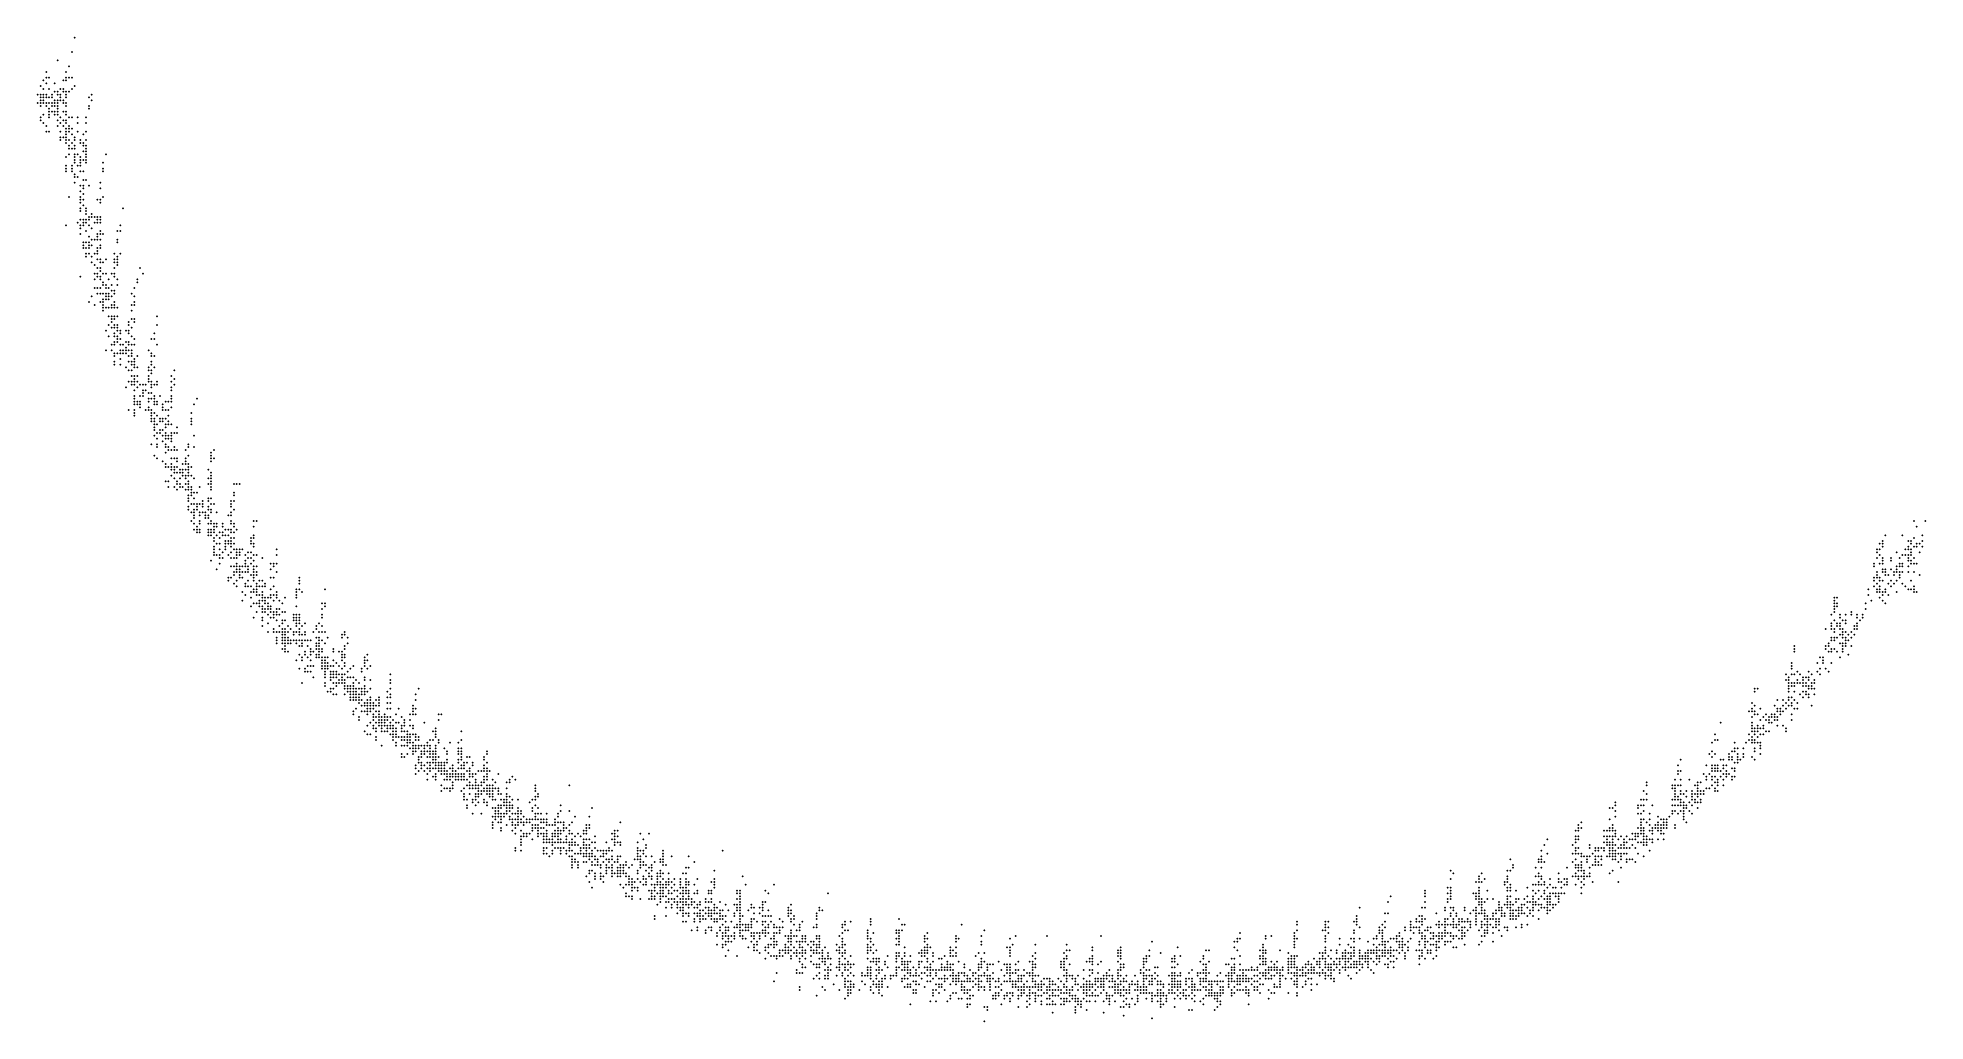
# Model space of a CAD drawing. Extents: x 0.3418 to 0.4082, y 1.2063 to 1.2409.
import ezdxf

# ---------------------------------------------------------------- set-up
doc = ezdxf.new("R2010")
doc.units = 0
doc.header["$MEASUREMENT"] = 0
doc.layers.get('0').update_dxf_attribs({"linetype": 'CONTINUOUS'})

msp = doc.modelspace()

# ---------------------------------------------------------------- linework, layer by layer
at = {"color": 7}
for p in [(0.343012, 1.240435, -0.1037), (0.343112, 1.240935, -0.1028), (0.342112, 1.239735, -0.086), (0.342512, 1.240135, -0.0606), (0.342512, 1.240135, -0.0615), (0.342812, 1.239735, -0.1046), (0.342812, 1.239735, -0.1076), (0.342912, 1.239935, -0.1017), (0.341912, 1.239235, -0.0889), (0.342012, 1.239435, -0.0879), (0.342012, 1.239135, -0.082), (0.342112, 1.239535, -0.083), (0.342112, 1.239335, -0.0732), (0.342212, 1.239535, -0.0723), (0.342212, 1.239135, -0.0674), (0.342412, 1.239335, -0.0556), (0.342412, 1.239035, -0.0459), (0.342512, 1.239035, -0.04), (0.342612, 1.239135, -0.0352), (0.342712, 1.239435, -0.1105), (0.342712, 1.239135, -0.1055), (0.342712, 1.239135, -0.1095), (0.342712, 1.239035, -0.0264), (0.342712, 1.239035, -0.1085), (0.342812, 1.239535, -0.0254), (0.342812, 1.239435, -0.1007), (0.342812, 1.239035, -0.0977), (0.342812, 1.239035, -0.0997), (0.342912, 1.239535, -0.0968), (0.342912, 1.239035, -0.0918), (0.343012, 1.239535, -0.0909), (0.343012, 1.239135, -0.0801), (0.343112, 1.239235, -0.0791), (0.341812, 1.238935, -0.0947), (0.341812, 1.238635, -0.0918), (0.341912, 1.238935, -0.0849), (0.341912, 1.238835, -0.0869), (0.341912, 1.238735, -0.0791), (0.341912, 1.238635, -0.0839), (0.341912, 1.238535, -0.0771), (0.342012, 1.238935, -0.08), (0.342012, 1.238935, -0.081), (0.342012, 1.238835, -0.0742), (0.342012, 1.238735, -0.0781), (0.342012, 1.238635, -0.0751), (0.342012, 1.238635, -0.0761), (0.342112, 1.238935, -0.0664), (0.342112, 1.238835, -0.0712), (0.342112, 1.238635, -0.0624), (0.342112, 1.238535, -0.0634), (0.342112, 1.238535, -0.0644), (0.342212, 1.238835, -0.0576), (0.342212, 1.238835, -0.0595), (0.342212, 1.238635, -0.0585), (0.342212, 1.238435, -0.0566), (0.342312, 1.238935, -0.0547), (0.342312, 1.238835, -0.0537), (0.342312, 1.238635, -0.0527), (0.342312, 1.238535, -0.0468), (0.342412, 1.238735, -0.042), (0.342412, 1.238635, -0.0429), (0.342412, 1.238535, -0.039), (0.342512, 1.238935, -0.0361), (0.342512, 1.238735, -0.0371), (0.342512, 1.238635, -0.0322), (0.342512, 1.238535, -0.0332), (0.342512, 1.238435, -0.0283), (0.342612, 1.238935, -0.0303), (0.342612, 1.238835, -0.0312), (0.342612, 1.238735, -0.0273), (0.342712, 1.238735, -0.0196), (0.342712, 1.238735, -0.0957), (0.342712, 1.238735, -0.0986), (0.342712, 1.238635, -0.0157), (0.342812, 1.238935, -0.0166), (0.342812, 1.238835, -0.0938), (0.342812, 1.238635, -0.0928), (0.342812, 1.238535, -0.0888), (0.342812, 1.238535, -0.0898), (0.343612, 1.238835, -0.1085), (0.343612, 1.238535, -0.1094), (0.343612, 1.238435, -0.1016), (0.343612, 1.238435, -0.1055), (0.343712, 1.238935, -0.1065), (0.343712, 1.238935, -0.1075), (0.343712, 1.238735, -0.1026), (0.341912, 1.238135, -0.0702), (0.341912, 1.238035, -0.0692), (0.342012, 1.238235, -0.0683), (0.342012, 1.237935, -0.0653), (0.342112, 1.237835, -0.0488), (0.342112, 1.237835, -0.0517), (0.342212, 1.238335, -0.0478), (0.342212, 1.238235, -0.0507), (0.342212, 1.238135, -0.0449), (0.342312, 1.238335, -0.041), (0.342412, 1.238335, -0.0381), (0.342412, 1.238235, -0.0342), (0.342512, 1.238335, -0.0244), (0.342512, 1.238235, -0.0234), (0.342512, 1.238235, -0.0293), (0.342512, 1.238035, -0.0225), (0.342512, 1.238035, -0.1064), (0.342512, 1.237835, -0.0215), (0.342612, 1.238135, -0.0186), (0.342612, 1.238135, -0.0205), (0.342612, 1.237935, -0.0176), (0.342712, 1.238335, -0.0947), (0.342712, 1.238035, -0.0859), (0.342712, 1.237835, -0.0849), (0.342812, 1.238335, -0.081), (0.342812, 1.238235, -0.0878), (0.342812, 1.238035, -0.082), (0.342812, 1.237935, -0.0781), (0.342812, 1.237735, -0.0741), (0.342912, 1.238135, -0.0702), (0.342912, 1.237835, -0.0722), (0.342912, 1.237735, -0.0683), (0.343012, 1.238135, -0.0693), (0.343012, 1.237735, -0.0614), (0.343212, 1.238135, -0.0468), (0.343212, 1.237935, -0.0478), (0.343512, 1.238135, -0.1104), (0.343512, 1.237935, -0.1035), (0.342112, 1.237635, -0.0497), (0.342212, 1.237635, -0.0439), (0.342612, 1.237635, -0.0868), (0.342612, 1.237435, -0.0829), (0.342612, 1.237335, -0.0839), (0.342712, 1.237435, -0.077), (0.342812, 1.237635, -0.0732), (0.342812, 1.237635, -0.0751), (0.342812, 1.237635, -0.0761), (0.342812, 1.237535, -0.0712), (0.342812, 1.237435, -0.0663), (0.342812, 1.237335, -0.0673), (0.342812, 1.237235, -0.0653), (0.342912, 1.237635, -0.0644), (0.342912, 1.237335, -0.0605), (0.342912, 1.237335, -0.0624), (0.342912, 1.237335, -0.0634), (0.342912, 1.237135, -0.0565), (0.342912, 1.237035, -0.0595), (0.343012, 1.237535, -0.0575), (0.343012, 1.237535, -0.0585), (0.343012, 1.237235, -0.0497), (0.343012, 1.237035, -0.0487), (0.343112, 1.237435, -0.0449), (0.343112, 1.237335, -0.0439), (0.343112, 1.237135, -0.041), (0.343112, 1.237135, -0.0419), (0.343112, 1.237035, -0.0429), (0.343212, 1.237635, -0.0458), (0.343312, 1.237335, -0.0332), (0.343312, 1.237235, -0.0283), (0.343412, 1.237535, -0.1045), (0.343412, 1.237235, -0.1005), (0.343412, 1.237135, -0.0176), (0.343512, 1.237635, -0.0986), (0.343512, 1.237635, -0.0996), (0.343512, 1.237335, -0.0157), (0.343512, 1.237135, -0.0878), (0.343512, 1.237135, -0.0907), (0.343512, 1.237135, -0.0927), (0.343512, 1.237035, -0.0888), (0.342812, 1.236735, -0.0556), (0.342812, 1.236435, -0.0526), (0.342912, 1.236835, -0.0507), (0.343012, 1.236435, -0.037), (0.343112, 1.236835, -0.0341), (0.343112, 1.236835, -0.04), (0.343112, 1.236735, -0.0322), (0.343112, 1.236635, -0.0361), (0.343112, 1.236535, -0.0293), (0.343112, 1.236535, -0.0302), (0.343212, 1.236835, -0.0312), (0.343212, 1.236435, -0.0254), (0.343312, 1.236735, -0.0186), (0.343312, 1.236735, -0.0205), (0.343312, 1.236735, -0.0975), (0.343312, 1.236635, -0.0166), (0.343312, 1.236535, -0.0195), (0.343312, 1.236435, -0.0956), (0.343412, 1.236935, -0.0917), (0.343412, 1.236635, -0.0936), (0.343512, 1.236935, -0.0897), (0.343512, 1.236835, -0.0868), (0.343512, 1.236735, -0.0858), (0.343512, 1.236635, -0.0829), (0.343512, 1.236535, -0.0819), (0.344112, 1.236535, -0.1083), (0.344212, 1.236835, -0.1093), (0.342812, 1.236335, -0.0536), (0.342812, 1.236335, -0.0546), (0.342812, 1.236235, -0.0516), (0.343012, 1.236335, -0.039), (0.343012, 1.236235, -0.0351), (0.343012, 1.236235, -0.038), (0.343112, 1.236135, -0.0273), (0.343112, 1.236035, -0.0215), (0.343112, 1.236035, -0.0224), (0.343112, 1.236035, -0.0263), (0.343112, 1.235835, -0.0234), (0.343212, 1.236035, -0.0965), (0.343312, 1.236235, -0.0946), (0.343312, 1.235735, -0.0838), (0.343412, 1.236235, -0.0848), (0.343412, 1.235935, -0.0799), (0.343412, 1.235935, -0.0809), (0.343412, 1.235735, -0.0711), (0.343512, 1.235935, -0.0702), (0.343612, 1.235735, -0.0623), (0.344012, 1.235835, -0.1043), (0.344112, 1.236335, -0.1054), (0.344112, 1.236335, -0.1063), (0.344112, 1.236335, -0.1103), (0.344112, 1.236235, -0.1073), (0.342912, 1.235335, -0.0244), (0.343312, 1.235535, -0.077), (0.343312, 1.235535, -0.0779), (0.343312, 1.235335, -0.075), (0.343312, 1.235335, -0.0789), (0.343312, 1.235235, -0.0721), (0.343312, 1.235135, -0.074), (0.343412, 1.235635, -0.076), (0.343412, 1.235435, -0.073), (0.343412, 1.235235, -0.0633), (0.343412, 1.235235, -0.0643), (0.343412, 1.235235, -0.0672), (0.343912, 1.235235, -0.1023), (0.343912, 1.235235, -0.1033), (0.344012, 1.235635, -0.1014), (0.344012, 1.235235, -0.0965), (0.344012, 1.235235, -0.1004), (0.344012, 1.235135, -0.0156), (0.344112, 1.235335, -0.0147), (0.343212, 1.234435, -0.0681), (0.343312, 1.234935, -0.0691), (0.343312, 1.234835, -0.0652), (0.343312, 1.234535, -0.0594), (0.343312, 1.234535, -0.0662), (0.343412, 1.235035, -0.0613), (0.343412, 1.234535, -0.0526), (0.343412, 1.234535, -0.0535), (0.343412, 1.234535, -0.0584), (0.343412, 1.234435, -0.0574), (0.343512, 1.234935, -0.0555), (0.343512, 1.234835, -0.0545), (0.343512, 1.234735, -0.0496), (0.343512, 1.234535, -0.0467), (0.343512, 1.234535, -0.0487), (0.343512, 1.234435, -0.0457), (0.343512, 1.234435, -0.0477), (0.343612, 1.234635, -0.0448), (0.343612, 1.234535, -0.036), (0.343612, 1.234535, -0.0438), (0.343712, 1.234735, -0.0341), (0.343712, 1.234635, -0.0351), (0.343812, 1.234635, -0.0994), (0.343812, 1.234435, -0.0954), (0.343912, 1.234635, -0.0935), (0.343912, 1.234635, -0.0974), (0.343912, 1.234635, -0.0984), (0.343912, 1.234535, -0.0925), (0.343912, 1.234435, -0.0915), (0.344012, 1.234635, -0.0876), (0.344012, 1.234635, -0.0906), (0.344012, 1.234535, -0.0818), (0.344012, 1.234435, -0.0828), (0.344812, 1.234935, -0.1063), (0.342812, 1.234335, -0.0146), (0.343312, 1.234335, -0.0564), (0.343312, 1.234235, -0.0603), (0.343312, 1.234035, -0.0516), (0.343412, 1.234335, -0.0506), (0.343412, 1.233735, -0.0399), (0.343412, 1.233735, -0.0409), (0.343512, 1.234135, -0.0428), (0.343512, 1.233735, -0.0331), (0.343512, 1.233735, -0.038), (0.343612, 1.234335, -0.037), (0.343612, 1.233935, -0.0263), (0.343612, 1.233935, -0.0282), (0.343612, 1.233935, -0.0292), (0.343612, 1.233735, -0.0224), (0.343612, 1.233735, -0.0244), (0.343612, 1.233735, -0.0302), (0.343712, 1.234235, -0.0253), (0.343712, 1.233835, -0.0944), (0.343812, 1.233835, -0.0895), (0.343912, 1.234035, -0.0886), (0.343912, 1.233935, -0.0856), (0.343912, 1.233835, -0.0847), (0.344012, 1.234135, -0.0779), (0.344012, 1.234035, -0.0788), (0.344012, 1.233835, -0.0769), (0.344112, 1.234035, -0.0691), (0.344612, 1.234135, -0.1091), (0.344612, 1.234135, -0.1111), (0.344612, 1.233835, -0.1101), (0.344612, 1.233735, -0.1081), (0.344712, 1.234335, -0.1072), (0.344712, 1.234135, -0.1052), (0.343412, 1.233635, -0.0389), (0.343412, 1.233535, -0.0418), (0.343512, 1.233535, -0.0273), (0.343512, 1.233335, -0.0311), (0.343512, 1.233235, -0.0214), (0.343612, 1.233635, -0.0205), (0.343612, 1.233535, -0.0195), (0.343612, 1.233535, -0.0234), (0.343612, 1.233335, -0.0185), (0.343712, 1.233635, -0.0166), (0.343712, 1.233635, -0.0176), (0.343712, 1.233235, -0.0866), (0.343812, 1.233335, -0.0807), (0.343912, 1.233535, -0.0798), (0.343912, 1.233435, -0.0759), (0.343912, 1.233335, -0.0749), (0.343912, 1.233135, -0.0729), (0.344012, 1.233635, -0.07), (0.344012, 1.233635, -0.0739), (0.344012, 1.233535, -0.071), (0.344012, 1.233135, -0.0613), (0.344212, 1.233135, -0.0506), (0.344512, 1.233335, -0.1042), (0.344512, 1.233135, -0.1022), (0.344612, 1.233235, -0.0983), (0.344612, 1.233135, -0.0924), (0.344712, 1.233335, -0.0934), (0.343312, 1.232535, -0.0321), (0.343712, 1.233035, -0.0836), (0.343812, 1.232935, -0.0719), (0.343812, 1.232635, -0.068), (0.343812, 1.232435, -0.0651), (0.343912, 1.232835, -0.0661), (0.343912, 1.232635, -0.0622), (0.343912, 1.232535, -0.0632), (0.344012, 1.233035, -0.0603), (0.344012, 1.232835, -0.0554), (0.344012, 1.232835, -0.0583), (0.344012, 1.232735, -0.0574), (0.344012, 1.232535, -0.0525), (0.344012, 1.232535, -0.0544), (0.344012, 1.232435, -0.0476), (0.344112, 1.233035, -0.0515), (0.344112, 1.232635, -0.0467), (0.344212, 1.232635, -0.0399), (0.344312, 1.232435, -0.0292), (0.344412, 1.232635, -0.0992), (0.344412, 1.232635, -0.1031), (0.344512, 1.233035, -0.1012), (0.344512, 1.232835, -0.0973), (0.344512, 1.232635, -0.0156), (0.344512, 1.232635, -0.0953), (0.344512, 1.232535, -0.0914), (0.344612, 1.233035, -0.0944), (0.344612, 1.232935, -0.0147), (0.344612, 1.232435, -0.0875), (0.345312, 1.232435, -0.109), (0.345412, 1.232835, -0.1071), (0.345512, 1.232635, -0.0147), (0.343712, 1.231835, -0.0641), (0.343812, 1.232135, -0.0593), (0.343912, 1.232135, -0.0534), (0.343912, 1.232135, -0.0564), (0.343912, 1.231935, -0.0496), (0.344012, 1.232135, -0.0437), (0.344012, 1.231935, -0.0428), (0.344012, 1.231935, -0.0447), (0.344012, 1.231935, -0.0457), (0.344112, 1.232335, -0.0389), (0.344112, 1.232335, -0.0408), (0.344112, 1.232235, -0.0418), (0.344112, 1.231935, -0.0311), (0.344112, 1.231935, -0.034), (0.344112, 1.231935, -0.036), (0.344112, 1.231735, -0.0321), (0.344212, 1.232235, -0.0282), (0.344212, 1.232135, -0.0331), (0.344212, 1.231935, -0.0253), (0.344212, 1.231835, -0.0224), (0.344212, 1.231735, -0.0234), (0.344312, 1.232135, -0.0205), (0.344312, 1.231935, -0.0176), (0.344312, 1.231835, -0.0166), (0.344312, 1.231835, -0.0185), (0.344312, 1.231735, -0.0195), (0.344412, 1.232235, -0.0963), (0.344412, 1.232235, -0.1002), (0.344412, 1.232035, -0.0885), (0.344412, 1.231835, -0.0904), (0.344512, 1.232035, -0.0865), (0.344512, 1.231935, -0.0836), (0.344612, 1.232235, -0.0826), (0.345112, 1.231935, -0.1109), (0.345212, 1.232135, -0.108), (0.345212, 1.231835, -0.1041), (0.345312, 1.232335, -0.1061), (0.343612, 1.231635, -0.067), (0.343812, 1.231535, -0.0486), (0.344012, 1.231635, -0.035), (0.344012, 1.231635, -0.0369), (0.344012, 1.231635, -0.0379), (0.344112, 1.231635, -0.0301), (0.344112, 1.231535, -0.0263), (0.344112, 1.231435, -0.0243), (0.344112, 1.231335, -0.0272), (0.344212, 1.231435, -0.0214), (0.344312, 1.231435, -0.0894), (0.344312, 1.231135, -0.0855), (0.344412, 1.231535, -0.0845), (0.344412, 1.231435, -0.0816), (0.344412, 1.231135, -0.0748), (0.344512, 1.231635, -0.0787), (0.344512, 1.231535, -0.0738), (0.344512, 1.231535, -0.0777), (0.344512, 1.231535, -0.0797), (0.344512, 1.231435, -0.0709), (0.344512, 1.231135, -0.066), (0.344612, 1.231435, -0.067), (0.344612, 1.231135, -0.0631), (0.345112, 1.231535, -0.1099), (0.345112, 1.231335, -0.1011), (0.345112, 1.231335, -0.105), (0.345212, 1.231635, -0.1031), (0.345212, 1.231535, -0.0982), (0.346012, 1.231135, -0.1079), (0.344212, 1.230635, -0.0806), (0.344312, 1.230835, -0.0767), (0.344312, 1.230435, -0.0728), (0.344412, 1.231035, -0.0719), (0.344412, 1.230935, -0.0699), (0.344412, 1.230735, -0.0689), (0.344512, 1.231035, -0.068), (0.344512, 1.230835, -0.0602), (0.344512, 1.230835, -0.0641), (0.344512, 1.230735, -0.065), (0.344512, 1.230535, -0.0621), (0.344512, 1.230435, -0.0592), (0.344612, 1.230835, -0.0524), (0.344612, 1.230735, -0.0553), (0.344612, 1.230635, -0.0486), (0.344612, 1.230635, -0.0495), (0.344612, 1.230635, -0.0515), (0.344612, 1.230435, -0.0466), (0.344712, 1.230635, -0.0427), (0.344712, 1.230635, -0.0437), (0.344712, 1.230535, -0.0389), (0.344912, 1.230635, -0.0311), (0.345012, 1.230935, -0.1001), (0.345012, 1.230835, -0.102), (0.345012, 1.230635, -0.0991), (0.345012, 1.230535, -0.0156), (0.345012, 1.230535, -0.0224), (0.345112, 1.231035, -0.0972), (0.345112, 1.230735, -0.0913), (0.345112, 1.230735, -0.0923), (0.345112, 1.230735, -0.0933), (0.345112, 1.230435, -0.0845), (0.345212, 1.231035, -0.0904), (0.345212, 1.230935, -0.0894), (0.345912, 1.230535, -0.1059), (0.345912, 1.230535, -0.1089), (0.346012, 1.230835, -0.1069), (0.344212, 1.229935, -0.0757), (0.344412, 1.230135, -0.0573), (0.344412, 1.230135, -0.0611), (0.344412, 1.229935, -0.0582), (0.344512, 1.230235, -0.0534), (0.344512, 1.230235, -0.0544), (0.344512, 1.230235, -0.0563), (0.344512, 1.230135, -0.0505), (0.344512, 1.229835, -0.0456), (0.344512, 1.229735, -0.0446), (0.344612, 1.230335, -0.0476), (0.344612, 1.230235, -0.0418), (0.344612, 1.229835, -0.035), (0.344712, 1.230335, -0.0359), (0.344712, 1.230135, -0.0321), (0.344712, 1.230135, -0.0369), (0.344712, 1.230135, -0.0379), (0.344712, 1.229935, -0.034), (0.344712, 1.229835, -0.0272), (0.344712, 1.229835, -0.033), (0.344812, 1.230135, -0.0292), (0.344812, 1.230135, -0.0301), (0.344812, 1.229935, -0.0282), (0.344812, 1.229835, -0.0195), (0.344812, 1.229835, -0.0233), (0.344812, 1.229835, -0.0263), (0.344912, 1.230235, -0.0214), (0.344912, 1.230235, -0.0961), (0.344912, 1.230035, -0.0204), (0.344912, 1.229935, -0.0166), (0.344912, 1.229935, -0.0952), (0.344912, 1.229835, -0.0185), (0.345012, 1.230235, -0.0175), (0.345012, 1.230135, -0.0942), (0.345012, 1.229935, -0.0854), (0.345012, 1.229935, -0.0864), (0.345012, 1.229735, -0.0883), (0.345112, 1.230135, -0.0835), (0.345112, 1.229935, -0.0825), (0.345112, 1.229835, -0.0747), (0.345112, 1.229835, -0.0786), (0.345112, 1.229735, -0.0757), (0.345112, 1.229735, -0.0767), (0.345112, 1.229735, -0.0796), (0.345212, 1.230335, -0.0816), (0.345212, 1.230135, -0.0738), (0.345312, 1.229735, -0.0641), (0.345712, 1.229935, -0.1098), (0.345812, 1.230335, -0.1108), (0.345812, 1.229835, -0.101), (0.345812, 1.229835, -0.103), (0.345812, 1.229835, -0.1039), (0.345812, 1.229735, -0.102), (0.345912, 1.230335, -0.1049), (0.345912, 1.229735, -0.0961), (0.346012, 1.230135, -0.0147), (0.344512, 1.229535, -0.0398), (0.344512, 1.229435, -0.0408), (0.344712, 1.229635, -0.0253), (0.344712, 1.229435, -0.0243), (0.344912, 1.229335, -0.0873), (0.345012, 1.229535, -0.0805), (0.345012, 1.229235, -0.0776), (0.345112, 1.229535, -0.0699), (0.345112, 1.229435, -0.0689), (0.345112, 1.229435, -0.0728), (0.345112, 1.229235, -0.0708), (0.345212, 1.229635, -0.0631), (0.345212, 1.229535, -0.0611), (0.345212, 1.229535, -0.065), (0.345212, 1.229435, -0.0621), (0.345212, 1.229335, -0.0602), (0.345312, 1.229335, -0.0572), (0.345712, 1.229335, -0.1), (0.345712, 1.229235, -0.099), (0.345812, 1.229535, -0.0971), (0.345812, 1.229435, -0.0981), (0.345812, 1.229235, -0.0903), (0.345812, 1.229135, -0.0922), (0.345812, 1.229135, -0.0932), (0.345812, 1.229135, -0.0951), (0.345912, 1.229335, -0.0893), (0.346612, 1.229235, -0.1059), (0.344912, 1.228635, -0.0717), (0.345012, 1.228835, -0.0669), (0.345112, 1.229035, -0.066), (0.345112, 1.229035, -0.0679), (0.345112, 1.228835, -0.0582), (0.345112, 1.228735, -0.0592), (0.345212, 1.229035, -0.0543), (0.345212, 1.228935, -0.0563), (0.345212, 1.228835, -0.0553), (0.345212, 1.228735, -0.0485), (0.345212, 1.228735, -0.0524), (0.345212, 1.228735, -0.0533), (0.345212, 1.228535, -0.0475), (0.345212, 1.228535, -0.0495), (0.345212, 1.228535, -0.0514), (0.345312, 1.229035, -0.0466), (0.345312, 1.228835, -0.0437), (0.345312, 1.228635, -0.0388), (0.345312, 1.228635, -0.0446), (0.345412, 1.228735, -0.0379), (0.345512, 1.228735, -0.0282), (0.345512, 1.228535, -0.0214), (0.345512, 1.228535, -0.0224), (0.345512, 1.228435, -0.0233), (0.345612, 1.228735, -0.0175), (0.345612, 1.228535, -0.0156), (0.345612, 1.228535, -0.0204), (0.345712, 1.229035, -0.0195), (0.345712, 1.228935, -0.0166), (0.345712, 1.228835, -0.0941), (0.345712, 1.228435, -0.0834), (0.345812, 1.228835, -0.0844), (0.345812, 1.228835, -0.0883), (0.345812, 1.228835, -0.0912), (0.345812, 1.228735, -0.0815), (0.345812, 1.228635, -0.0873), (0.345812, 1.228435, -0.0776), (0.345812, 1.228435, -0.0786), (0.345912, 1.228735, -0.0766), (0.346012, 1.228835, -0.0728), (0.346012, 1.228735, -0.0718), (0.346512, 1.229035, -0.1107), (0.346512, 1.228835, -0.1078), (0.346512, 1.228635, -0.1068), (0.346512, 1.228635, -0.1087), (0.346512, 1.228535, -0.1048), (0.346612, 1.228935, -0.1), (0.346612, 1.228735, -0.101), (0.345012, 1.227835, -0.0504), (0.345212, 1.228335, -0.0417), (0.345212, 1.228235, -0.0456), (0.345212, 1.228135, -0.0407), (0.345212, 1.228035, -0.0369), (0.345212, 1.228035, -0.0427), (0.345212, 1.227835, -0.034), (0.345212, 1.227835, -0.0398), (0.345312, 1.228135, -0.032), (0.345312, 1.228035, -0.033), (0.345412, 1.228335, -0.0291), (0.345412, 1.228335, -0.0301), (0.345412, 1.228335, -0.0311), (0.345412, 1.228135, -0.0272), (0.345412, 1.228035, -0.0243), (0.345412, 1.228035, -0.0253), (0.345412, 1.227935, -0.0262), (0.345512, 1.228335, -0.0185), (0.345612, 1.227835, -0.0824), (0.345712, 1.228235, -0.0863), (0.345712, 1.228135, -0.0853), (0.345712, 1.227935, -0.0805), (0.345712, 1.227835, -0.0746), (0.345712, 1.227835, -0.0795), (0.345812, 1.228235, -0.0756), (0.345812, 1.227835, -0.0698), (0.345912, 1.228335, -0.0737), (0.345912, 1.228235, -0.0708), (0.345912, 1.228135, -0.0679), (0.345912, 1.228035, -0.0688), (0.346012, 1.228135, -0.063), (0.346012, 1.228035, -0.0572), (0.346012, 1.228035, -0.0591), (0.346112, 1.228335, -0.0582), (0.346212, 1.228035, -0.0388), (0.346212, 1.227935, -0.0398), (0.346212, 1.227835, -0.0407), (0.346212, 1.227835, -0.0417), (0.346312, 1.228135, -0.1097), (0.346312, 1.227835, -0.1038), (0.346412, 1.228135, -0.1028), (0.346412, 1.227835, -0.0989), (0.346512, 1.228335, -0.1019), (0.346512, 1.228235, -0.097), (0.346512, 1.228135, -0.096), (0.346512, 1.227935, -0.0146), (0.347312, 1.228035, -0.1068), (0.347412, 1.228235, -0.1058), (0.345212, 1.227735, -0.0359), (0.345212, 1.227635, -0.0349), (0.345812, 1.227735, -0.064), (0.345812, 1.227635, -0.0669), (0.345812, 1.227535, -0.062), (0.345812, 1.227535, -0.0649), (0.345812, 1.227535, -0.0659), (0.345812, 1.227435, -0.0611), (0.345912, 1.227735, -0.0601), (0.345912, 1.227535, -0.0552), (0.345912, 1.227435, -0.0514), (0.345912, 1.227435, -0.0562), (0.345912, 1.227335, -0.0543), (0.345912, 1.227235, -0.0485), (0.345912, 1.227135, -0.0494), (0.346012, 1.227635, -0.0465), (0.346012, 1.227635, -0.0523), (0.346012, 1.227335, -0.0475), (0.346112, 1.227535, -0.0436), (0.346112, 1.227435, -0.0427), (0.346112, 1.227135, -0.0369), (0.346212, 1.227535, -0.0359), (0.346212, 1.227435, -0.0282), (0.346212, 1.227135, -0.0272), (0.346312, 1.227535, -0.0979), (0.346312, 1.227335, -0.094), (0.346312, 1.227235, -0.0175), (0.346312, 1.227235, -0.0185), (0.346312, 1.227235, -0.0195), (0.346412, 1.227635, -0.095), (0.346412, 1.227435, -0.0911), (0.346412, 1.227335, -0.0921), (0.346512, 1.227335, -0.0785), (0.346512, 1.227335, -0.0834), (0.346712, 1.227235, -0.0649), (0.347212, 1.227735, -0.1097), (0.347212, 1.227735, -0.1106), (0.347212, 1.227535, -0.1077), (0.347212, 1.227435, -0.1087), (0.347212, 1.227335, -0.1048), (0.345812, 1.226635, -0.0504), (0.345812, 1.226635, -0.0533), (0.345912, 1.226935, -0.0456), (0.346012, 1.227035, -0.0378), (0.346012, 1.227035, -0.0446), (0.346012, 1.226835, -0.0339), (0.346012, 1.226635, -0.031), (0.346012, 1.226635, -0.033), (0.346012, 1.226535, -0.0349), (0.346112, 1.227035, -0.0291), (0.346112, 1.227035, -0.0301), (0.346212, 1.226935, -0.0204), (0.346212, 1.226935, -0.0214), (0.346212, 1.226935, -0.0243), (0.346212, 1.226735, -0.0224), (0.346212, 1.226735, -0.0233), (0.346312, 1.227035, -0.093), (0.346312, 1.226935, -0.0156), (0.346312, 1.226935, -0.0892), (0.346312, 1.226935, -0.0901), (0.346312, 1.226835, -0.0166), (0.346312, 1.226835, -0.0862), (0.346312, 1.226635, -0.0882), (0.346312, 1.226535, -0.0872), (0.346412, 1.226935, -0.0843), (0.346412, 1.226835, -0.0853), (0.346412, 1.226535, -0.0746), (0.346412, 1.226435, -0.0736), (0.346412, 1.226435, -0.0794), (0.346512, 1.227035, -0.0824), (0.346512, 1.226935, -0.0756), (0.346512, 1.226935, -0.0765), (0.346512, 1.226835, -0.0775), (0.346512, 1.226735, -0.0707), (0.346512, 1.226435, -0.0688), (0.346612, 1.227035, -0.0698), (0.346612, 1.226535, -0.0572), (0.346612, 1.226535, -0.063), (0.346612, 1.226435, -0.061), (0.346612, 1.226435, -0.062), (0.346712, 1.227035, -0.064), (0.346712, 1.226435, -0.0475), (0.347012, 1.226435, -0.1037), (0.347112, 1.226635, -0.1028), (0.347112, 1.226535, -0.0989), (0.347112, 1.226535, -0.0998), (0.347312, 1.226935, -0.0146), (0.347312, 1.226535, -0.0843), (0.348012, 1.226435, -0.1057), (0.345912, 1.226235, -0.032), (0.346012, 1.226135, -0.0252), (0.346012, 1.226135, -0.0262), (0.346212, 1.226035, -0.0804), (0.346312, 1.226335, -0.0814), (0.346312, 1.225935, -0.0716), (0.346312, 1.225835, -0.0726), (0.346412, 1.225835, -0.0658), (0.346412, 1.225835, -0.0678), (0.346512, 1.226135, -0.0581), (0.346512, 1.225935, -0.0552), (0.346512, 1.225935, -0.06), (0.346512, 1.225835, -0.0591), (0.346612, 1.226135, -0.0562), (0.346612, 1.225835, -0.0494), (0.346712, 1.226135, -0.0465), (0.346712, 1.226035, -0.0484), (0.346712, 1.225835, -0.0455), (0.346912, 1.225935, -0.0253), (0.347012, 1.226135, -0.0969), (0.347012, 1.226135, -0.1017), (0.347012, 1.226035, -0.0959), (0.347012, 1.225935, -0.0175), (0.347012, 1.225935, -0.0195), (0.347012, 1.225935, -0.0978), (0.347112, 1.226235, -0.093), (0.347112, 1.226235, -0.094), (0.347112, 1.225935, -0.092), (0.347112, 1.225835, -0.0901), (0.347212, 1.225835, -0.0833), (0.347912, 1.226335, -0.1096), (0.347912, 1.226235, -0.1086), (0.347912, 1.226135, -0.1066), (0.347912, 1.226035, -0.1076), (0.348012, 1.226135, -0.1047), (0.346312, 1.225335, -0.0668), (0.346412, 1.225335, -0.0542), (0.346412, 1.225135, -0.0513), (0.346512, 1.225735, -0.0523), (0.346512, 1.225535, -0.0503), (0.346512, 1.225535, -0.0532), (0.346612, 1.225735, -0.0446), (0.346612, 1.225635, -0.0417), (0.346612, 1.225435, -0.0407), (0.346612, 1.225435, -0.0436), (0.346612, 1.225135, -0.0368), (0.346612, 1.225135, -0.0378), (0.346712, 1.225635, -0.0349), (0.346712, 1.225635, -0.0388), (0.346712, 1.225635, -0.0397), (0.346712, 1.225635, -0.0426), (0.346712, 1.225335, -0.0291), (0.346712, 1.225235, -0.032), (0.346712, 1.225235, -0.0359), (0.346812, 1.225735, -0.0339), (0.346812, 1.225635, -0.033), (0.346812, 1.225435, -0.0272), (0.346812, 1.225435, -0.0301), (0.346812, 1.225235, -0.0233), (0.346812, 1.225135, -0.0214), (0.346912, 1.225735, -0.0224), (0.346912, 1.225735, -0.1007), (0.346912, 1.225635, -0.0204), (0.346912, 1.225635, -0.0243), (0.346912, 1.225635, -0.0262), (0.346912, 1.225535, -0.0185), (0.346912, 1.225135, -0.0156), (0.346912, 1.225135, -0.0166), (0.347012, 1.225735, -0.0949), (0.347012, 1.225535, -0.091), (0.347012, 1.225435, -0.0881), (0.347012, 1.225235, -0.0891), (0.347112, 1.225735, -0.0852), (0.347112, 1.225635, -0.0871), (0.347112, 1.225535, -0.0794), (0.347112, 1.225335, -0.0813), (0.347112, 1.225335, -0.0823), (0.347112, 1.225235, -0.0803), (0.347112, 1.225135, -0.0726), (0.347112, 1.225135, -0.0755), (0.347112, 1.225135, -0.0765), (0.347112, 1.225135, -0.0774), (0.347212, 1.225535, -0.0736), (0.347212, 1.225535, -0.0784), (0.347212, 1.225135, -0.0658), (0.347312, 1.225435, -0.0668), (0.347312, 1.225435, -0.0678), (0.347512, 1.225135, -0.0436), (0.347812, 1.225735, -0.1105), (0.347812, 1.225435, -0.1036), (0.347812, 1.225235, -0.1007), (0.347912, 1.225635, -0.1027), (0.347912, 1.225535, -0.0998), (0.347912, 1.225435, -0.0978), (0.347912, 1.225435, -0.1017), (0.347912, 1.225335, -0.0146), (0.347912, 1.225335, -0.0988), (0.347912, 1.225235, -0.0968), (0.347912, 1.225135, -0.0959), (0.348712, 1.225235, -0.1105), (0.348812, 1.225235, -0.1056), (0.348912, 1.225235, -0.0147), (0.346712, 1.225035, -0.0281), (0.346712, 1.225035, -0.031), (0.347012, 1.225035, -0.0861), (0.347112, 1.225035, -0.0745), (0.347112, 1.224835, -0.0706), (0.347112, 1.224735, -0.0697), (0.347112, 1.224735, -0.0716), (0.347112, 1.224635, -0.0639), (0.347112, 1.224435, -0.06), (0.347212, 1.225035, -0.0687), (0.347212, 1.224935, -0.0619), (0.347212, 1.224935, -0.0648), (0.347212, 1.224835, -0.0629), (0.347212, 1.224535, -0.0552), (0.347312, 1.224935, -0.0571), (0.347312, 1.224935, -0.0581), (0.347312, 1.224935, -0.059), (0.347312, 1.224735, -0.0532), (0.347312, 1.224735, -0.0561), (0.347312, 1.224535, -0.0494), (0.347312, 1.224535, -0.0523), (0.347312, 1.224535, -0.0542), (0.347412, 1.224935, -0.0445), (0.347412, 1.224535, -0.0397), (0.347412, 1.224435, -0.0407), (0.347512, 1.224535, -0.0301), (0.347512, 1.224535, -0.0359), (0.347612, 1.224635, -0.031), (0.347612, 1.224535, -0.0233), (0.347612, 1.224435, -0.0223), (0.347812, 1.224735, -0.0939), (0.347812, 1.224635, -0.09), (0.347812, 1.224435, -0.0881), (0.347912, 1.225035, -0.0949), (0.347912, 1.224735, -0.089), (0.347912, 1.224535, -0.0861), (0.348012, 1.224535, -0.0784), (0.348612, 1.224635, -0.1075), (0.348612, 1.224535, -0.1036), (0.348612, 1.224435, -0.1046), (0.348712, 1.224935, -0.1085), (0.348712, 1.224935, -0.1095), (0.348712, 1.224835, -0.1027), (0.348712, 1.224835, -0.1065), (0.348712, 1.224635, -0.1017), (0.347112, 1.224335, -0.0609), (0.347212, 1.224235, -0.0503), (0.347212, 1.224235, -0.0513), (0.347212, 1.223935, -0.0455), (0.347212, 1.223935, -0.0484), (0.347312, 1.224335, -0.0465), (0.347312, 1.224235, -0.0474), (0.347312, 1.224135, -0.0387), (0.347312, 1.224035, -0.0416), (0.347312, 1.224035, -0.0426), (0.347312, 1.223835, -0.0368), (0.347312, 1.223835, -0.0378), (0.347412, 1.224335, -0.0349), (0.347512, 1.224235, -0.032), (0.347512, 1.224235, -0.0329), (0.347512, 1.224135, -0.0252), (0.347512, 1.223935, -0.0194), (0.347512, 1.223835, -0.0204), (0.347512, 1.223835, -0.0214), (0.347612, 1.224235, -0.0243), (0.347712, 1.224235, -0.0929), (0.347712, 1.224135, -0.0909), (0.347712, 1.224035, -0.0919), (0.347812, 1.224335, -0.0871), (0.347812, 1.224135, -0.0803), (0.347812, 1.224135, -0.0842), (0.347812, 1.224035, -0.0822), (0.347812, 1.224035, -0.0832), (0.347812, 1.224035, -0.0851), (0.347812, 1.223835, -0.0754), (0.347912, 1.224335, -0.0774), (0.347912, 1.224335, -0.0813), (0.347912, 1.224235, -0.0793), (0.347912, 1.223935, -0.0706), (0.347912, 1.223935, -0.0764), (0.347912, 1.223835, -0.0735), (0.348012, 1.223835, -0.0629), (0.348012, 1.223835, -0.0638), (0.348112, 1.224235, -0.0648), (0.348112, 1.223835, -0.058), (0.348312, 1.223835, -0.0378), (0.348312, 1.223835, -0.0387), (0.348512, 1.224135, -0.0291), (0.348612, 1.224235, -0.1007), (0.348612, 1.224135, -0.0987), (0.348612, 1.223935, -0.0997), (0.348612, 1.223835, -0.0948), (0.348712, 1.224335, -0.0978), (0.348712, 1.223835, -0.0909), (0.349412, 1.223935, -0.1084), (0.349512, 1.223935, -0.1055), (0.349512, 1.223935, -0.1065), (0.349512, 1.223935, -0.1075), (0.407812, 1.223935, -0.0311), (0.408212, 1.223935, -0.0809), (0.347312, 1.223635, -0.0339), (0.347412, 1.223735, -0.0262), (0.347412, 1.223735, -0.0281), (0.347412, 1.223635, -0.0271), (0.347412, 1.223535, -0.0291), (0.347512, 1.223635, -0.0156), (0.347512, 1.223635, -0.0175), (0.347512, 1.223535, -0.0165), (0.347512, 1.223535, -0.0185), (0.347812, 1.223635, -0.0745), (0.347812, 1.223535, -0.0725), (0.347812, 1.223435, -0.0686), (0.347812, 1.223435, -0.0696), (0.347812, 1.223435, -0.0715), (0.347912, 1.223635, -0.0658), (0.347912, 1.223535, -0.0677), (0.347912, 1.223435, -0.0619), (0.347912, 1.223435, -0.0667), (0.348012, 1.223735, -0.06), (0.348012, 1.223635, -0.059), (0.348012, 1.223635, -0.0609), (0.348012, 1.223535, -0.0561), (0.348012, 1.223335, -0.0542), (0.348012, 1.223335, -0.0551), (0.348012, 1.223235, -0.0493), (0.348012, 1.223235, -0.0532), (0.348112, 1.223735, -0.0571), (0.348112, 1.223435, -0.0522), (0.348112, 1.223135, -0.0455), (0.348212, 1.223535, -0.0407), (0.348212, 1.223335, -0.0397), (0.348212, 1.223135, -0.0349), (0.348312, 1.223735, -0.0358), (0.348312, 1.223535, -0.0301), (0.348312, 1.223535, -0.0368), (0.348312, 1.223435, -0.031), (0.348412, 1.223635, -0.0281), (0.348412, 1.223435, -0.0243), (0.348412, 1.223235, -0.0175), (0.348412, 1.223135, -0.0185), (0.348512, 1.223635, -0.0967), (0.348512, 1.223435, -0.0958), (0.348512, 1.223235, -0.0919), (0.348512, 1.223135, -0.088), (0.348612, 1.223635, -0.09), (0.348612, 1.223635, -0.0938), (0.348612, 1.223535, -0.089), (0.348612, 1.223335, -0.087), (0.348612, 1.223235, -0.0812), (0.348612, 1.223235, -0.0861), (0.348612, 1.223135, -0.0793), (0.348712, 1.223735, -0.0822), (0.348712, 1.223735, -0.0832), (0.348712, 1.223535, -0.0841), (0.348712, 1.223335, -0.0745), (0.348712, 1.223135, -0.0764), (0.348712, 1.223135, -0.0774), (0.348812, 1.223635, -0.0754), (0.349312, 1.223335, -0.1094), (0.349312, 1.223235, -0.1035), (0.349312, 1.223135, -0.1025), (0.349412, 1.223735, -0.1104), (0.349412, 1.223435, -0.1045), (0.349412, 1.223335, -0.0997), (0.349412, 1.223135, -0.0987), (0.406612, 1.223135, -0.1102), (0.406712, 1.223235, -0.1014), (0.406712, 1.223135, -0.1004), (0.406712, 1.223135, -0.1034), (0.406812, 1.223435, -0.1024), (0.407412, 1.223435, -0.0555), (0.407612, 1.223235, -0.0301), (0.407712, 1.223235, -0.0223), (0.407712, 1.223235, -0.1015), (0.407712, 1.223135, -0.0214), (0.407812, 1.223335, -0.0204), (0.407812, 1.223335, -0.0956), (0.407912, 1.223735, -0.1005), (0.407912, 1.223135, -0.0819), (0.407912, 1.223135, -0.0848), (0.408012, 1.223135, -0.076), (0.408012, 1.223135, -0.0799), (0.408112, 1.223435, -0.0741), (0.408112, 1.223435, -0.075), (0.408112, 1.223235, -0.0731), (0.347912, 1.222535, -0.0474), (0.348012, 1.223035, -0.0484), (0.348012, 1.223035, -0.0513), (0.348012, 1.222935, -0.0464), (0.348012, 1.222935, -0.0503), (0.348012, 1.222835, -0.0435), (0.348012, 1.222835, -0.0445), (0.348012, 1.222735, -0.0416), (0.348012, 1.222735, -0.0426), (0.348112, 1.222735, -0.032), (0.348112, 1.222735, -0.0329), (0.348212, 1.222935, -0.0339), (0.348212, 1.222735, -0.0252), (0.348212, 1.222635, -0.0271), (0.348212, 1.222435, -0.0204), (0.348312, 1.222835, -0.0233), (0.348312, 1.222635, -0.0214), (0.348312, 1.222635, -0.0223), (0.348412, 1.223035, -0.0156), (0.348412, 1.222935, -0.0166), (0.348412, 1.222935, -0.0194), (0.348412, 1.222935, -0.0928), (0.348512, 1.222735, -0.0851), (0.348612, 1.223035, -0.0783), (0.348612, 1.222835, -0.0802), (0.348612, 1.222635, -0.0706), (0.348712, 1.222935, -0.0735), (0.348712, 1.222635, -0.0667), (0.348712, 1.222635, -0.0696), (0.348812, 1.222935, -0.0648), (0.348812, 1.222835, -0.0628), (0.348812, 1.222735, -0.0561), (0.348812, 1.222735, -0.0638), (0.348812, 1.222635, -0.0619), (0.348812, 1.222435, -0.0512), (0.348912, 1.222935, -0.0532), (0.348912, 1.222835, -0.0522), (0.348912, 1.222835, -0.0542), (0.348912, 1.222735, -0.057), (0.349012, 1.222935, -0.0464), (0.349112, 1.222735, -0.0407), (0.349112, 1.222535, -0.03), (0.349112, 1.222435, -0.0272), (0.349112, 1.222435, -0.031), (0.349212, 1.222835, -0.0281), (0.349212, 1.222635, -0.0243), (0.349212, 1.222635, -0.1015), (0.349312, 1.222835, -0.0967), (0.349312, 1.222635, -0.0938), (0.349312, 1.222635, -0.0948), (0.349312, 1.222635, -0.1006), (0.349312, 1.222435, -0.0146), (0.349312, 1.222435, -0.0889), (0.349312, 1.222435, -0.0909), (0.349412, 1.223035, -0.0977), (0.349412, 1.222735, -0.0919), (0.349412, 1.222535, -0.086), (0.349512, 1.222735, -0.0832), (0.349712, 1.222635, -0.0648), (0.350012, 1.222435, -0.1112), (0.350112, 1.222435, -0.1045), (0.350112, 1.222435, -0.1103), (0.350212, 1.222935, -0.1074), (0.350212, 1.222935, -0.1084), (0.350212, 1.222735, -0.1055), (0.350212, 1.222435, -0.1025), (0.406412, 1.222435, -0.1112), (0.406512, 1.222935, -0.1092), (0.406512, 1.222835, -0.1063), (0.406512, 1.222635, -0.1053), (0.406612, 1.222935, -0.1043), (0.406612, 1.222735, -0.0984), (0.406612, 1.222435, -0.0906), (0.406612, 1.222435, -0.0974), (0.406712, 1.223035, -0.0994), (0.406712, 1.222635, -0.0877), (0.406712, 1.222535, -0.0916), (0.406712, 1.222435, -0.0818), (0.407012, 1.222635, -0.0633), (0.407012, 1.222635, -0.0672), (0.407012, 1.222535, -0.0662), (0.407212, 1.222835, -0.0545), (0.407312, 1.222635, -0.0447), (0.407312, 1.222435, -0.0369), (0.407312, 1.222435, -0.0408), (0.407412, 1.222735, -0.036), (0.407412, 1.222435, -0.0272), (0.407412, 1.222435, -0.0321), (0.407512, 1.222935, -0.1112), (0.407512, 1.222735, -0.0282), (0.407512, 1.222735, -0.1093), (0.407612, 1.223035, -0.1103), (0.407612, 1.222935, -0.0233), (0.407612, 1.222735, -0.0994), (0.407612, 1.222635, -0.0985), (0.407612, 1.222535, -0.0194), (0.407612, 1.222535, -0.0926), (0.407712, 1.222935, -0.0965), (0.407712, 1.222835, -0.0936), (0.407712, 1.222835, -0.0946), (0.407712, 1.222835, -0.0975), (0.407712, 1.222735, -0.0906), (0.407712, 1.222535, -0.0896), (0.407712, 1.222435, -0.0838), (0.407812, 1.223035, -0.0877), (0.407812, 1.222635, -0.0857), (0.407812, 1.222435, -0.0789), (0.407912, 1.223035, -0.0867), (0.407912, 1.222435, -0.0681), (0.408012, 1.222835, -0.0711), (0.408112, 1.223035, -0.0721), (0.348112, 1.222235, -0.0262), (0.348512, 1.221935, -0.0686), (0.348512, 1.221835, -0.0715), (0.348612, 1.222335, -0.0676), (0.348612, 1.222335, -0.0725), (0.348612, 1.221935, -0.0609), (0.348712, 1.222335, -0.0657), (0.348712, 1.222135, -0.058), (0.348712, 1.222135, -0.0589), (0.348712, 1.222035, -0.0599), (0.348812, 1.222335, -0.0551), (0.348812, 1.222235, -0.0493), (0.348812, 1.222135, -0.0503), (0.348812, 1.221835, -0.0445), (0.348912, 1.222335, -0.0455), (0.348912, 1.222335, -0.0474), (0.348912, 1.222235, -0.0397), (0.348912, 1.222135, -0.0416), (0.348912, 1.222035, -0.0435), (0.348912, 1.221935, -0.0368), (0.349012, 1.222335, -0.0387), (0.349012, 1.222135, -0.0329), (0.349012, 1.222135, -0.0339), (0.349012, 1.222135, -0.0349), (0.349012, 1.222135, -0.0358), (0.349012, 1.222135, -0.0377), (0.349012, 1.221935, -0.032), (0.349112, 1.222335, -0.0291), (0.349112, 1.222135, -0.0233), (0.349112, 1.222135, -0.0252), (0.349212, 1.222335, -0.0223), (0.349212, 1.222235, -0.0175), (0.349212, 1.222235, -0.0957), (0.349212, 1.222135, -0.0166), (0.349212, 1.221835, -0.087), (0.349212, 1.221835, -0.0928), (0.349312, 1.222035, -0.0899), (0.349412, 1.222335, -0.0841), (0.349412, 1.222235, -0.0812), (0.349412, 1.222135, -0.0802), (0.349412, 1.222135, -0.0821), (0.349412, 1.222035, -0.0754), (0.349412, 1.221935, -0.0773), (0.349412, 1.221935, -0.0792), (0.349412, 1.221835, -0.0744), (0.349512, 1.222335, -0.0783), (0.349512, 1.222135, -0.0706), (0.349512, 1.222035, -0.0715), (0.349612, 1.221835, -0.0599), (0.349712, 1.221835, -0.0522), (0.350012, 1.222235, -0.1093), (0.350012, 1.221935, -0.1034), (0.350112, 1.222335, -0.1064), (0.350112, 1.221935, -0.0996), (0.350212, 1.222135, -0.0146), (0.350212, 1.222135, -0.0938), (0.350212, 1.222135, -0.0947), (0.351012, 1.221935, -0.1103), (0.351012, 1.221935, -0.1112), (0.351012, 1.221835, -0.1054), (0.406412, 1.222335, -0.1072), (0.406412, 1.221935, -0.0155), (0.406412, 1.221835, -0.0935), (0.406512, 1.222135, -0.0955), (0.406512, 1.222135, -0.0964), (0.406512, 1.222035, -0.0945), (0.406512, 1.221935, -0.0886), (0.406512, 1.221935, -0.0925), (0.406612, 1.221935, -0.0808), (0.406612, 1.221835, -0.0778), (0.406712, 1.222235, -0.0828), (0.406712, 1.222135, -0.0837), (0.406712, 1.221835, -0.072), (0.406712, 1.221835, -0.0739), (0.406812, 1.222235, -0.0769), (0.406812, 1.222135, -0.0681), (0.406812, 1.222035, -0.0691), (0.406912, 1.222035, -0.0642), (0.407012, 1.222235, -0.0564), (0.407012, 1.221835, -0.0466), (0.407012, 1.221835, -0.0515), (0.407112, 1.222135, -0.0496), (0.407112, 1.222135, -0.0506), (0.407112, 1.222035, -0.0457), (0.407212, 1.222335, -0.0418), (0.407212, 1.222235, -0.0398), (0.407212, 1.222135, -0.0379), (0.407212, 1.221835, -0.034), (0.407312, 1.222335, -0.0389), (0.407312, 1.222135, -0.035), (0.407312, 1.222035, -0.0252), (0.407312, 1.222035, -0.033), (0.407312, 1.222035, -0.1062), (0.407312, 1.221935, -0.0291), (0.407412, 1.222335, -0.1073), (0.407412, 1.222135, -0.0243), (0.407412, 1.222135, -0.0262), (0.407612, 1.222335, -0.0887), (0.407612, 1.222135, -0.0916), (0.407712, 1.221835, -0.0701), (0.407812, 1.222135, -0.0691), (0.408012, 1.222035, -0.0574), (0.348712, 1.221735, -0.0483), (0.348812, 1.221635, -0.0425), (0.349012, 1.221435, -0.0262), (0.349012, 1.221135, -0.0204), (0.349112, 1.221735, -0.0185), (0.349112, 1.221635, -0.0194), (0.349112, 1.221635, -0.0214), (0.349112, 1.221335, -0.0156), (0.349212, 1.221635, -0.085), (0.349212, 1.221635, -0.0879), (0.349312, 1.221635, -0.0763), (0.349312, 1.221435, -0.0734), (0.349312, 1.221235, -0.0686), (0.349312, 1.221235, -0.0695), (0.349412, 1.221535, -0.0724), (0.349412, 1.221435, -0.0657), (0.349512, 1.221735, -0.0609), (0.349512, 1.221735, -0.0638), (0.349512, 1.221735, -0.0676), (0.349512, 1.221635, -0.0618), (0.349512, 1.221535, -0.057), (0.349512, 1.221435, -0.0589), (0.349512, 1.221435, -0.0628), (0.349512, 1.221335, -0.0541), (0.349512, 1.221335, -0.056), (0.349612, 1.221635, -0.0512), (0.349612, 1.221335, -0.0532), (0.349612, 1.221135, -0.0445), (0.349612, 1.221135, -0.0464), (0.349612, 1.221135, -0.0493), (0.349712, 1.221635, -0.0483), (0.349712, 1.221435, -0.0454), (0.349712, 1.221335, -0.0387), (0.349712, 1.221335, -0.0426), (0.349712, 1.221235, -0.0406), (0.349712, 1.221135, -0.0358), (0.349812, 1.221735, -0.0435), (0.349812, 1.221635, -0.0377), (0.349812, 1.221235, -0.0329), (0.349812, 1.221135, -0.0348), (0.349912, 1.221235, -0.0985), (0.350012, 1.221535, -0.1005), (0.350012, 1.221535, -0.1015), (0.350012, 1.221335, -0.0194), (0.350012, 1.221335, -0.0976), (0.350012, 1.221235, -0.0956), (0.350012, 1.221235, -0.0966), (0.350112, 1.221635, -0.0928), (0.350112, 1.221335, -0.0918), (0.350112, 1.221135, -0.0802), (0.350112, 1.221135, -0.0831), (0.350212, 1.221435, -0.0812), (0.350212, 1.221335, -0.084), (0.350212, 1.221235, -0.0754), (0.350312, 1.221135, -0.0724), (0.350512, 1.221235, -0.057), (0.350912, 1.221535, -0.1063), (0.350912, 1.221435, -0.1073), (0.350912, 1.221435, -0.1093), (0.350912, 1.221335, -0.1025), (0.350912, 1.221235, -0.1034), (0.351012, 1.221735, -0.1083), (0.351012, 1.221535, -0.1044), (0.351112, 1.221435, -0.0147), (0.351912, 1.221535, -0.1103), (0.405012, 1.221235, -0.1081), (0.405012, 1.221235, -0.109), (0.405012, 1.221135, -0.1071), (0.405112, 1.221235, -0.1042), (0.406212, 1.221535, -0.1081), (0.406212, 1.221335, -0.0164), (0.406212, 1.221335, -0.0194), (0.406312, 1.221135, -0.0856), (0.406412, 1.221635, -0.0896), (0.406512, 1.221735, -0.0847), (0.406512, 1.221735, -0.0866), (0.406512, 1.221535, -0.0788), (0.406512, 1.221435, -0.0798), (0.406612, 1.221635, -0.073), (0.406612, 1.221535, -0.0749), (0.406612, 1.221535, -0.0759), (0.406612, 1.221435, -0.071), (0.406612, 1.221235, -0.07), (0.406712, 1.221435, -0.0651), (0.406712, 1.221335, -0.0603), (0.406712, 1.221135, -0.0612), (0.406812, 1.221535, -0.0593), (0.406812, 1.221535, -0.0622), (0.406812, 1.221435, -0.0534), (0.406812, 1.221435, -0.0573), (0.406812, 1.221435, -0.0583), (0.406912, 1.221735, -0.0525), (0.406912, 1.221335, -0.0476), (0.407012, 1.221635, -0.0427), (0.407112, 1.221735, -0.0437), (0.407212, 1.221435, -0.1082), (0.407412, 1.221735, -0.0174), (0.407412, 1.221735, -0.0184), (0.407512, 1.221635, -0.0827), (0.407612, 1.221535, -0.0769), (0.407612, 1.221535, -0.0779), (0.407712, 1.221535, -0.0642), (0.407812, 1.221635, -0.0632), (0.407812, 1.221535, -0.0583), (0.407812, 1.221435, -0.0613), (0.407912, 1.221435, -0.0496), (0.349312, 1.220935, -0.0666), (0.349412, 1.221035, -0.058), (0.349412, 1.220535, -0.0502), (0.349512, 1.221035, -0.0551), (0.349512, 1.220735, -0.0473), (0.349612, 1.221035, -0.0416), (0.349612, 1.220935, -0.0397), (0.349712, 1.220935, -0.0368), (0.349712, 1.220835, -0.0339), (0.349712, 1.220735, -0.0291), (0.349712, 1.220535, -0.0281), (0.349712, 1.220535, -0.0319), (0.349712, 1.220435, -0.0262), (0.349712, 1.220435, -0.031), (0.349812, 1.221035, -0.03), (0.349812, 1.220835, -0.0243), (0.349812, 1.220835, -0.0252), (0.349812, 1.220835, -0.0271), (0.349812, 1.220735, -0.0204), (0.349812, 1.220735, -0.0214), (0.349912, 1.221035, -0.0223), (0.349912, 1.220935, -0.0166), (0.349912, 1.220935, -0.0185), (0.349912, 1.220835, -0.0156), (0.349912, 1.220635, -0.0175), (0.349912, 1.220635, -0.0879), (0.350012, 1.220935, -0.0889), (0.350012, 1.220935, -0.0908), (0.350012, 1.220835, -0.0859), (0.350012, 1.220735, -0.085), (0.350012, 1.220735, -0.0898), (0.350012, 1.220535, -0.0821), (0.350112, 1.220735, -0.0744), (0.350112, 1.220635, -0.0763), (0.350112, 1.220635, -0.0772), (0.350112, 1.220635, -0.0782), (0.350112, 1.220535, -0.0714), (0.350212, 1.220835, -0.0734), (0.350212, 1.220735, -0.0705), (0.350212, 1.220635, -0.0647), (0.350212, 1.220635, -0.0695), (0.350212, 1.220435, -0.0628), (0.350212, 1.220435, -0.0676), (0.350312, 1.220835, -0.0618), (0.350312, 1.220635, -0.0608), (0.350412, 1.221035, -0.0589), (0.350412, 1.221035, -0.0599), (0.350412, 1.220735, -0.056), (0.350412, 1.220735, -0.058), (0.350412, 1.220435, -0.0512), (0.350512, 1.220735, -0.0435), (0.350512, 1.220435, -0.0425), (0.350812, 1.220635, -0.0985), (0.350812, 1.220635, -0.1005), (0.350812, 1.220535, -0.0976), (0.350812, 1.220435, -0.0937), (0.350912, 1.220935, -0.0995), (0.350912, 1.220935, -0.1015), (0.350912, 1.220635, -0.0966), (0.350912, 1.220535, -0.0918), (0.350912, 1.220435, -0.0908), (0.351012, 1.220635, -0.0889), (0.351012, 1.220535, -0.0831), (0.351012, 1.220435, -0.084), (0.351812, 1.221035, -0.1073), (0.351812, 1.220835, -0.1112), (0.351812, 1.220635, -0.1063), (0.351812, 1.220535, -0.1024), (0.351912, 1.221035, -0.1044), (0.351912, 1.220935, -0.1054), (0.404912, 1.220635, -0.11), (0.405012, 1.221035, -0.1051), (0.405012, 1.220935, -0.1031), (0.405012, 1.220835, -0.1061), (0.405012, 1.220735, -0.1022), (0.405012, 1.220435, -0.0154), (0.405112, 1.221035, -0.1002), (0.405112, 1.221035, -0.1012), (0.405112, 1.220935, -0.0992), (0.405212, 1.220635, -0.0865), (0.405212, 1.220535, -0.0807), (0.405312, 1.220435, -0.0738), (0.405412, 1.220635, -0.0709), (0.405412, 1.220435, -0.066), (0.405612, 1.220735, -0.0524), (0.405612, 1.220635, -0.0514), (0.405812, 1.220635, -0.033), (0.405812, 1.220535, -0.0359), (0.405912, 1.220435, -0.0281), (0.406012, 1.220635, -0.0203), (0.406012, 1.220635, -0.0232), (0.406012, 1.220535, -0.0184), (0.406112, 1.221035, -0.0223), (0.406112, 1.220835, -0.0174), (0.406812, 1.221035, -0.0486), (0.349712, 1.220235, -0.0233), (0.349912, 1.220335, -0.0869), (0.349912, 1.220035, -0.0791), (0.350112, 1.220135, -0.0637), (0.350112, 1.220135, -0.0656), (0.350112, 1.220035, -0.0666), (0.350112, 1.220035, -0.0685), (0.350212, 1.220035, -0.055), (0.350212, 1.219835, -0.0531), (0.350312, 1.220235, -0.0522), (0.350312, 1.220235, -0.0541), (0.350312, 1.220035, -0.0473), (0.350312, 1.220035, -0.0483), (0.350412, 1.220335, -0.0454), (0.350412, 1.220335, -0.0464), (0.350412, 1.220135, -0.0445), (0.350412, 1.220035, -0.0406), (0.350412, 1.219935, -0.0416), (0.350412, 1.219835, -0.0387), (0.350512, 1.220135, -0.0358), (0.350512, 1.220135, -0.0368), (0.350512, 1.220035, -0.0377), (0.350512, 1.219935, -0.0291), (0.350512, 1.219835, -0.0281), (0.350512, 1.219835, -0.0319), (0.350612, 1.220235, -0.031), (0.350612, 1.220035, -0.03), (0.350612, 1.219835, -0.0194), (0.350712, 1.220135, -0.0243), (0.350812, 1.220035, -0.0946), (0.350812, 1.219935, -0.0927), (0.350912, 1.220335, -0.0898), (0.350912, 1.220235, -0.0879), (0.350912, 1.220035, -0.0849), (0.350912, 1.220035, -0.0859), (0.351012, 1.220335, -0.0773), (0.351012, 1.220335, -0.0801), (0.351012, 1.220135, -0.0753), (0.351012, 1.220135, -0.0811), (0.351012, 1.220035, -0.0763), (0.351012, 1.220035, -0.0782), (0.351012, 1.219935, -0.0724), (0.351112, 1.220235, -0.0676), (0.351112, 1.220235, -0.0705), (0.351112, 1.219935, -0.0657), (0.351212, 1.220335, -0.0666), (0.351212, 1.220035, -0.0618), (0.351212, 1.219935, -0.057), (0.351212, 1.219935, -0.0589), (0.351512, 1.220035, -0.0406), (0.351612, 1.220235, -0.1092), (0.351612, 1.220135, -0.1082), (0.351612, 1.219835, -0.0271), (0.351712, 1.220335, -0.1034), (0.351712, 1.220035, -0.1014), (0.351712, 1.219835, -0.0985), (0.351812, 1.220235, -0.0995), (0.351812, 1.220035, -0.0147), (0.351912, 1.220035, -0.083), (0.352012, 1.219835, -0.0753), (0.352512, 1.219935, -0.1101), (0.352512, 1.219835, -0.1082), (0.352612, 1.220035, -0.1053), (0.352612, 1.220035, -0.1063), (0.352612, 1.220035, -0.1072), (0.352612, 1.220035, -0.1092), (0.352612, 1.219935, -0.1043), (0.352712, 1.219835, -0.0966), (0.404712, 1.220135, -0.1109), (0.404912, 1.220335, -0.0982), (0.404912, 1.220235, -0.0943), (0.404912, 1.220135, -0.0953), (0.404912, 1.219835, -0.0884), (0.405012, 1.220135, -0.0894), (0.405012, 1.220035, -0.0855), (0.405012, 1.219835, -0.0787), (0.405112, 1.220335, -0.0875), (0.405112, 1.220235, -0.0845), (0.405112, 1.219835, -0.0748), (0.405112, 1.219835, -0.0757), (0.405212, 1.220335, -0.0797), (0.405212, 1.220235, -0.0719), (0.405212, 1.220135, -0.0728), (0.405212, 1.219935, -0.067), (0.405312, 1.220135, -0.0621), (0.405312, 1.220035, -0.065), (0.405312, 1.219935, -0.0572), (0.405312, 1.219935, -0.0602), (0.405312, 1.219835, -0.0582), (0.405412, 1.220335, -0.0612), (0.405412, 1.220035, -0.0553), (0.405412, 1.219835, -0.0495), (0.405412, 1.219835, -0.0504), (0.405512, 1.219935, -0.0427), (0.405612, 1.220035, -0.0368), (0.405612, 1.220035, -0.0407), (0.405612, 1.219835, -0.0388), (0.405712, 1.220235, -0.0339), (0.405712, 1.220235, -0.0378), (0.405712, 1.220135, -0.0349), (0.405712, 1.219935, -0.03), (0.405712, 1.219935, -0.032), (0.405812, 1.220335, -0.0271), (0.405812, 1.220235, -0.0242), (0.405812, 1.220235, -0.0252), (0.405812, 1.220235, -0.031), (0.405812, 1.220135, -0.0213), (0.350212, 1.219735, -0.0502), (0.350212, 1.219635, -0.0492), (0.350412, 1.219735, -0.0396), (0.350412, 1.219635, -0.0329), (0.350412, 1.219635, -0.0348), (0.350412, 1.219435, -0.0339), (0.350512, 1.219735, -0.0271), (0.350512, 1.219635, -0.0233), (0.350512, 1.219535, -0.0252), (0.350512, 1.219435, -0.0204), (0.350512, 1.219435, -0.0214), (0.350512, 1.219335, -0.0223), (0.350512, 1.219335, -0.0262), (0.350612, 1.219735, -0.0166), (0.350612, 1.219635, -0.0175), (0.350612, 1.219335, -0.0185), (0.350712, 1.219735, -0.0156), (0.350712, 1.219635, -0.0956), (0.350812, 1.219735, -0.0869), (0.350912, 1.219735, -0.0743), (0.350912, 1.219735, -0.0791), (0.350912, 1.219735, -0.082), (0.350912, 1.219635, -0.0733), (0.351012, 1.219735, -0.0695), (0.351012, 1.219735, -0.0714), (0.351012, 1.219535, -0.0647), (0.351012, 1.219235, -0.0637), (0.351112, 1.219735, -0.0599), (0.351112, 1.219735, -0.0628), (0.351112, 1.219635, -0.0579), (0.351112, 1.219535, -0.0608), (0.351112, 1.219135, -0.0521), (0.351112, 1.219135, -0.0541), (0.351112, 1.219135, -0.055), (0.351212, 1.219735, -0.0512), (0.351212, 1.219735, -0.056), (0.351212, 1.219335, -0.0464), (0.351212, 1.219335, -0.0473), (0.351212, 1.219235, -0.0444), (0.351212, 1.219235, -0.0454), (0.351312, 1.219735, -0.0435), (0.351312, 1.219735, -0.0483), (0.351312, 1.219535, -0.0425), (0.351312, 1.219135, -0.0339), (0.351312, 1.219135, -0.0358), (0.351412, 1.219735, -0.0416), (0.351412, 1.219435, -0.0329), (0.351412, 1.219335, -0.0281), (0.351412, 1.219335, -0.0348), (0.351412, 1.219235, -0.0319), (0.351512, 1.219335, -0.0214), (0.351512, 1.219335, -0.0262), (0.351612, 1.219635, -0.0223), (0.351612, 1.219635, -0.0243), (0.351612, 1.219635, -0.1004), (0.351612, 1.219535, -0.0233), (0.351612, 1.219435, -0.0195), (0.351612, 1.219435, -0.0946), (0.351612, 1.219435, -0.0975), (0.351612, 1.219235, -0.0955), (0.351612, 1.219135, -0.0166), (0.351612, 1.219135, -0.0926), (0.351712, 1.219735, -0.0917), (0.351712, 1.219635, -0.0936), (0.351712, 1.219535, -0.0965), (0.351712, 1.219435, -0.0907), (0.351712, 1.219335, -0.0849), (0.351712, 1.219235, -0.0869), (0.351712, 1.219135, -0.084), (0.351712, 1.219135, -0.0878), (0.351712, 1.219135, -0.0888), (0.351812, 1.219735, -0.0859), (0.351812, 1.219435, -0.0801), (0.351812, 1.219435, -0.0811), (0.351812, 1.219335, -0.0782), (0.351812, 1.219135, -0.0762), (0.351912, 1.219635, -0.0743), (0.351912, 1.219635, -0.0821), (0.351912, 1.219135, -0.0666), (0.351912, 1.219135, -0.0714), (0.352012, 1.219135, -0.0647), (0.352212, 1.219435, -0.0483), (0.352212, 1.219335, -0.0493), (0.352412, 1.219335, -0.1111), (0.352512, 1.219335, -0.1004), (0.352512, 1.219335, -0.1033), (0.352512, 1.219235, -0.0272), (0.352512, 1.219235, -0.0994), (0.352512, 1.219235, -0.1014), (0.352512, 1.219135, -0.0985), (0.352612, 1.219535, -0.0975), (0.352612, 1.219435, -0.0946), (0.352612, 1.219235, -0.0888), (0.352612, 1.219135, -0.0917), (0.352712, 1.219635, -0.0937), (0.353312, 1.219135, -0.1101), (0.353412, 1.219235, -0.1072), (0.403612, 1.219535, -0.1089), (0.403612, 1.219435, -0.1059), (0.403612, 1.219335, -0.104), (0.403612, 1.219335, -0.1049), (0.404512, 1.219135, -0.03), (0.404612, 1.219135, -0.0222), (0.404712, 1.219535, -0.0972), (0.404712, 1.219435, -0.0174), (0.404812, 1.219635, -0.0962), (0.404812, 1.219535, -0.0933), (0.404812, 1.219335, -0.0913), (0.404912, 1.219735, -0.0904), (0.404912, 1.219435, -0.0835), (0.404912, 1.219335, -0.0777), (0.405012, 1.219735, -0.0767), (0.405012, 1.219735, -0.0816), (0.405012, 1.219435, -0.0699), (0.405112, 1.219335, -0.064), (0.405212, 1.219635, -0.0592), (0.405212, 1.219635, -0.0631), (0.405212, 1.219135, -0.0533), (0.405312, 1.219635, -0.0563), (0.405312, 1.219535, -0.0475), (0.405312, 1.219435, -0.0543), (0.405312, 1.219335, -0.0446), (0.405412, 1.219735, -0.0485), (0.405412, 1.219635, -0.0465), (0.405412, 1.219535, -0.0456), (0.405512, 1.219735, -0.0397), (0.405512, 1.219735, -0.0417), (0.405512, 1.219735, -0.0436), (0.405512, 1.219235, -0.029), (0.405612, 1.219535, -0.0261), (0.350912, 1.219035, -0.0685), (0.351012, 1.218735, -0.0531), (0.351112, 1.219035, -0.0492), (0.351112, 1.219035, -0.0502), (0.351212, 1.218735, -0.0367), (0.351212, 1.218735, -0.0396), (0.351212, 1.218635, -0.0377), (0.351312, 1.218835, -0.03), (0.351312, 1.218635, -0.029), (0.351312, 1.218635, -0.031), (0.351412, 1.219035, -0.0252), (0.351412, 1.218835, -0.0204), (0.351412, 1.218635, -0.0175), (0.351512, 1.218835, -0.0156), (0.351512, 1.218835, -0.0185), (0.351812, 1.219035, -0.0733), (0.351812, 1.219035, -0.0791), (0.351812, 1.218935, -0.0695), (0.351812, 1.218935, -0.0724), (0.351812, 1.218935, -0.0772), (0.351812, 1.218835, -0.0704), (0.351812, 1.218735, -0.0685), (0.351912, 1.219035, -0.0637), (0.351912, 1.219035, -0.0676), (0.351912, 1.218935, -0.0656), (0.351912, 1.218835, -0.0618), (0.351912, 1.218735, -0.0627), (0.351912, 1.218635, -0.0579), (0.351912, 1.218635, -0.0598), (0.351912, 1.218535, -0.0608), (0.352012, 1.218935, -0.0541), (0.352012, 1.218935, -0.0589), (0.352012, 1.218835, -0.0531), (0.352012, 1.218735, -0.0569), (0.352112, 1.218835, -0.0464), (0.352112, 1.218835, -0.0502), (0.352112, 1.218635, -0.0425), (0.352112, 1.218635, -0.0454), (0.352112, 1.218535, -0.0396), (0.352212, 1.219035, -0.0473), (0.352212, 1.218835, -0.0435), (0.352212, 1.218635, -0.0367), (0.352212, 1.218535, -0.0348), (0.352312, 1.218935, -0.0377), (0.352312, 1.218935, -0.0387), (0.352312, 1.218635, -0.0319), (0.352312, 1.218535, -0.0262), (0.352312, 1.218535, -0.0281), (0.352412, 1.218835, -0.0214), (0.352412, 1.218835, -0.1023), (0.352412, 1.218535, -0.0223), (0.352512, 1.219035, -0.0927), (0.352512, 1.219035, -0.0956), (0.352512, 1.218735, -0.0907), (0.352512, 1.218535, -0.0839), (0.352612, 1.218935, -0.0147), (0.352612, 1.218935, -0.0859), (0.352612, 1.218935, -0.0878), (0.352612, 1.218835, -0.083), (0.352612, 1.218835, -0.0849), (0.352612, 1.218535, -0.081), (0.352612, 1.218535, -0.082), (0.352712, 1.218635, -0.0714), (0.352712, 1.218635, -0.0724), (0.352712, 1.218635, -0.0753), (0.352712, 1.218635, -0.0762), (0.352812, 1.218735, -0.0637), (0.352912, 1.218835, -0.0618), (0.352912, 1.218835, -0.0628), (0.353212, 1.218735, -0.1081), (0.353212, 1.218635, -0.111), (0.353312, 1.219035, -0.1062), (0.353312, 1.219035, -0.1091), (0.353312, 1.218935, -0.1043), (0.353312, 1.218935, -0.1052), (0.353312, 1.218835, -0.1033), (0.353412, 1.219035, -0.1014), (0.353412, 1.219035, -0.1024), (0.353412, 1.218735, -0.0214), (0.353512, 1.218835, -0.0147), (0.354212, 1.218535, -0.1072), (0.354212, 1.218535, -0.1101), (0.354212, 1.218535, -0.111), (0.403312, 1.218535, -0.1097), (0.403512, 1.218935, -0.1069), (0.403512, 1.218935, -0.1078), (0.403512, 1.218835, -0.1), (0.403512, 1.218735, -0.101), (0.403512, 1.218535, -0.099), (0.403612, 1.218535, -0.0854), (0.403712, 1.218635, -0.0844), (0.403812, 1.218535, -0.0727), (0.404112, 1.218635, -0.0475), (0.404212, 1.218535, -0.0377), (0.404212, 1.218535, -0.0387), (0.404412, 1.218935, -0.031), (0.404412, 1.218635, -0.0232), (0.404512, 1.218735, -0.0183), (0.404512, 1.218535, -0.0145), (0.404512, 1.218535, -0.0164), (0.404612, 1.219035, -0.0923), (0.404612, 1.218935, -0.0213), (0.404712, 1.218735, -0.0825), (0.404812, 1.218635, -0.0689), (0.404912, 1.218935, -0.0679), (0.351112, 1.218235, -0.0386), (0.351512, 1.218435, -0.0897), (0.351912, 1.218435, -0.055), (0.351912, 1.218435, -0.056), (0.351912, 1.218235, -0.0512), (0.351912, 1.218135, -0.0521), (0.352012, 1.217935, -0.0415), (0.352112, 1.218435, -0.0406), (0.352112, 1.218335, -0.0444), (0.352112, 1.218035, -0.0329), (0.352112, 1.217935, -0.0338), (0.352212, 1.218435, -0.0358), (0.352212, 1.218235, -0.03), (0.352212, 1.218235, -0.031), (0.352212, 1.218035, -0.029), (0.352212, 1.217835, -0.0204), (0.352312, 1.218435, -0.0243), (0.352312, 1.218235, -0.0194), (0.352312, 1.218235, -0.0252), (0.352312, 1.218135, -0.0166), (0.352312, 1.218135, -0.0233), (0.352312, 1.217835, -0.0156), (0.352312, 1.217835, -0.0175), (0.352412, 1.218335, -0.0897), (0.352412, 1.218235, -0.0185), (0.352512, 1.218435, -0.0868), (0.352512, 1.218335, -0.0801), (0.352512, 1.218235, -0.0781), (0.352612, 1.218335, -0.0791), (0.352612, 1.218235, -0.0772), (0.352612, 1.218135, -0.0695), (0.352612, 1.218035, -0.0685), (0.352612, 1.218035, -0.0733), (0.352612, 1.218035, -0.0743), (0.352612, 1.217835, -0.0656), (0.352612, 1.217835, -0.0666), (0.352712, 1.218435, -0.0704), (0.352712, 1.218135, -0.0675), (0.352712, 1.218035, -0.0608), (0.352712, 1.217935, -0.0579), (0.352812, 1.218435, -0.0589), (0.352812, 1.218435, -0.0647), (0.352812, 1.218135, -0.0569), (0.352812, 1.218135, -0.0598), (0.352812, 1.218035, -0.056), (0.352812, 1.217935, -0.0512), (0.352812, 1.217935, -0.0531), (0.352812, 1.217835, -0.0521), (0.352912, 1.218435, -0.0541), (0.352912, 1.218235, -0.055), (0.352912, 1.218135, -0.0454), (0.352912, 1.218035, -0.0483), (0.352912, 1.218035, -0.0492), (0.352912, 1.217935, -0.0425), (0.352912, 1.217835, -0.0464), (0.353012, 1.218335, -0.0406), (0.353012, 1.218035, -0.0396), (0.353012, 1.217935, -0.0377), (0.353012, 1.217835, -0.0387), (0.353112, 1.218235, -0.032), (0.353112, 1.218035, -0.0281), (0.353112, 1.218035, -0.0291), (0.353112, 1.218035, -0.031), (0.353112, 1.217835, -0.03), (0.353212, 1.218035, -0.0204), (0.353212, 1.218035, -0.0271), (0.353212, 1.218035, -0.0965), (0.353212, 1.217935, -0.0185), (0.353212, 1.217935, -0.0195), (0.353212, 1.217935, -0.0936), (0.353212, 1.217835, -0.0223), (0.353212, 1.217835, -0.0243), (0.353312, 1.218435, -0.0994), (0.353312, 1.218435, -0.1004), (0.353312, 1.218335, -0.0946), (0.353312, 1.218135, -0.0166), (0.353312, 1.218035, -0.0137), (0.353312, 1.218035, -0.0156), (0.353312, 1.218035, -0.0175), (0.353312, 1.218035, -0.0916), (0.353312, 1.217935, -0.0907), (0.353312, 1.217835, -0.0897), (0.353412, 1.217935, -0.0801), (0.353512, 1.218335, -0.0791), (0.353512, 1.218035, -0.0781), (0.354112, 1.217935, -0.1052), (0.354212, 1.218335, -0.1043), (0.354212, 1.218335, -0.1091), (0.354212, 1.218235, -0.1062), (0.354212, 1.218235, -0.1081), (0.354212, 1.218035, -0.1033), (0.354212, 1.217835, -0.0147), (0.355112, 1.217835, -0.1062), (0.355212, 1.218035, -0.1072), (0.402212, 1.218035, -0.1097), (0.402212, 1.217935, -0.1058), (0.402212, 1.217935, -0.1087), (0.402312, 1.218035, -0.1067), (0.403312, 1.218335, -0.1107), (0.403412, 1.218435, -0.0971), (0.403412, 1.218335, -0.098), (0.403412, 1.218335, -0.1029), (0.403412, 1.218235, -0.0183), (0.403412, 1.218235, -0.0931), (0.403412, 1.218235, -0.0961), (0.403412, 1.218135, -0.0193), (0.403412, 1.218135, -0.0902), (0.403412, 1.218135, -0.0951), (0.403412, 1.218035, -0.0941), (0.403412, 1.217935, -0.0154), (0.403512, 1.218235, -0.0144), (0.403512, 1.218235, -0.0892), (0.403512, 1.218135, -0.0863), (0.403612, 1.218235, -0.0795), (0.403612, 1.218135, -0.0756), (0.403612, 1.217935, -0.0707), (0.403612, 1.217935, -0.0766), (0.403712, 1.218335, -0.0717), (0.403712, 1.218235, -0.0737), (0.403812, 1.218235, -0.0639), (0.403812, 1.217835, -0.0552), (0.403912, 1.218435, -0.063), (0.403912, 1.218335, -0.0581), (0.403912, 1.218235, -0.0591), (0.403912, 1.218135, -0.0571), (0.403912, 1.217935, -0.0484), (0.403912, 1.217935, -0.0503), (0.403912, 1.217935, -0.0513), (0.403912, 1.217935, -0.0532), (0.404012, 1.218435, -0.0542), (0.404012, 1.218235, -0.0494), (0.404012, 1.218235, -0.0523), (0.404012, 1.218135, -0.0445), (0.404012, 1.217935, -0.0416), (0.404012, 1.217935, -0.0426), (0.404012, 1.217835, -0.0406), (0.404112, 1.218435, -0.0436), (0.404112, 1.218335, -0.0465), (0.404112, 1.218135, -0.0368), (0.404112, 1.218035, -0.0397), (0.404112, 1.217835, -0.0348), (0.404212, 1.218235, -0.0358), (0.404212, 1.218135, -0.029), (0.404212, 1.218135, -0.0329), (0.404212, 1.218035, -0.0261), (0.404212, 1.218035, -0.0338), (0.404312, 1.218335, -0.0271), (0.404312, 1.218235, -0.0251), (0.404312, 1.218235, -0.028), (0.404312, 1.218035, -0.0241), (0.404312, 1.217835, -0.0203), (0.352812, 1.217735, -0.0502), (0.352812, 1.217635, -0.0473), (0.352912, 1.217735, -0.0435), (0.352912, 1.217735, -0.0444), (0.352912, 1.217635, -0.0415), (0.352912, 1.217235, -0.0367), (0.352912, 1.217135, -0.0338), (0.353012, 1.217735, -0.0329), (0.353012, 1.217635, -0.0348), (0.353012, 1.217635, -0.0358), (0.353012, 1.217335, -0.0233), (0.353112, 1.217735, -0.0252), (0.353112, 1.217635, -0.0262), (0.353112, 1.217635, -0.0984), (0.353112, 1.217535, -0.0974), (0.353212, 1.217635, -0.0887), (0.353212, 1.217635, -0.0926), (0.353212, 1.217635, -0.0955), (0.353212, 1.217435, -0.0877), (0.353212, 1.217235, -0.0868), (0.353312, 1.217535, -0.081), (0.353312, 1.217535, -0.0829), (0.353312, 1.217535, -0.0839), (0.353312, 1.217435, -0.082), (0.353312, 1.217235, -0.0742), (0.353412, 1.217635, -0.0752), (0.353412, 1.217535, -0.0771), (0.353412, 1.217435, -0.0762), (0.353412, 1.217335, -0.0714), (0.353412, 1.217335, -0.0733), (0.353412, 1.217235, -0.0685), (0.353412, 1.217135, -0.0656), (0.353412, 1.217135, -0.0704), (0.353512, 1.217735, -0.0695), (0.353512, 1.217635, -0.0723), (0.353512, 1.217535, -0.0646), (0.353512, 1.217435, -0.0666), (0.353512, 1.217435, -0.0675), (0.353512, 1.217335, -0.0608), (0.353512, 1.217335, -0.0617), (0.353512, 1.217235, -0.0598), (0.353512, 1.217235, -0.0637), (0.353612, 1.217535, -0.0569), (0.353612, 1.217435, -0.056), (0.353612, 1.217335, -0.0589), (0.353612, 1.217135, -0.0531), (0.353712, 1.217635, -0.0512), (0.353712, 1.217435, -0.0521), (0.353712, 1.217235, -0.0425), (0.353812, 1.217735, -0.0435), (0.353812, 1.217735, -0.0454), (0.353812, 1.217635, -0.0444), (0.353812, 1.217535, -0.0406), (0.353812, 1.217435, -0.0396), (0.353812, 1.217235, -0.0387), (0.353812, 1.217135, -0.0377), (0.354012, 1.217135, -0.0974), (0.354012, 1.217135, -0.1013), (0.354112, 1.217735, -0.1003), (0.354112, 1.217535, -0.1023), (0.354112, 1.217335, -0.0964), (0.354212, 1.217735, -0.0994), (0.354212, 1.217535, -0.0936), (0.354212, 1.217335, -0.0907), (0.354412, 1.217135, -0.0666), (0.354512, 1.217335, -0.0675), (0.354912, 1.217135, -0.111), (0.355012, 1.217435, -0.1052), (0.355012, 1.217435, -0.11), (0.355012, 1.217335, -0.1081), (0.355012, 1.217335, -0.109), (0.355012, 1.217235, -0.1032), (0.355012, 1.217135, -0.1013), (0.355112, 1.217635, -0.1042), (0.355112, 1.217335, -0.1023), (0.355112, 1.217135, -0.0965), (0.355912, 1.217135, -0.1061), (0.356012, 1.217135, -0.1013), (0.402012, 1.217235, -0.1077), (0.402112, 1.217535, -0.1106), (0.402112, 1.217335, -0.1028), (0.402112, 1.217335, -0.1038), (0.402112, 1.217235, -0.1018), (0.402112, 1.217235, -0.1047), (0.402212, 1.217435, -0.0999), (0.402212, 1.217435, -0.1008), (0.402212, 1.217235, -0.0989), (0.402212, 1.217135, -0.095), (0.402312, 1.217135, -0.0862), (0.402312, 1.217135, -0.0872), (0.402412, 1.217335, -0.0784), (0.402612, 1.217135, -0.0629), (0.402812, 1.217135, -0.0464), (0.402912, 1.217435, -0.0435), (0.402912, 1.217135, -0.0357), (0.403012, 1.217635, -0.0416), (0.403012, 1.217635, -0.0425), (0.403012, 1.217335, -0.0328), (0.403012, 1.217235, -0.0338), (0.403112, 1.217335, -0.0231), (0.403112, 1.217235, -0.0251), (0.403112, 1.217135, -0.0241), (0.403212, 1.217635, -0.1019), (0.403212, 1.217435, -0.0222), (0.403212, 1.217435, -0.0921), (0.403212, 1.217235, -0.0164), (0.403212, 1.217235, -0.0911), (0.403312, 1.217535, -0.0173), (0.403312, 1.217335, -0.0814), (0.403312, 1.217335, -0.0824), (0.403412, 1.217735, -0.0882), (0.403412, 1.217635, -0.0834), (0.403412, 1.217635, -0.0873), (0.403412, 1.217435, -0.0785), (0.403512, 1.217735, -0.0804), (0.403512, 1.217535, -0.0746), (0.403512, 1.217435, -0.0688), (0.403512, 1.217135, -0.061), (0.403512, 1.217135, -0.0619), (0.403612, 1.217635, -0.0678), (0.403612, 1.217335, -0.0649), (0.403712, 1.217535, -0.06), (0.403712, 1.217335, -0.0561), (0.403912, 1.217735, -0.0455), (0.404112, 1.217735, -0.0319), (0.404212, 1.217435, -0.0193), (0.353112, 1.217035, -0.0858), (0.353112, 1.216935, -0.0848), (0.353312, 1.216535, -0.0627), (0.353412, 1.216735, -0.0579), (0.353512, 1.216835, -0.054), (0.353612, 1.217035, -0.0502), (0.353612, 1.216935, -0.0483), (0.353612, 1.216735, -0.0473), (0.353612, 1.216635, -0.0463), (0.353712, 1.217035, -0.0415), (0.353712, 1.216835, -0.0367), (0.353712, 1.216635, -0.0338), (0.353712, 1.216635, -0.0358), (0.353712, 1.216535, -0.029), (0.353812, 1.217035, -0.0329), (0.353812, 1.216935, -0.0319), (0.353812, 1.216835, -0.0271), (0.353812, 1.216835, -0.0348), (0.353812, 1.216735, -0.03), (0.353912, 1.217035, -0.0262), (0.353912, 1.216935, -0.0214), (0.353912, 1.216935, -0.0243), (0.353912, 1.216835, -0.0223), (0.353912, 1.216835, -0.0233), (0.353912, 1.216835, -0.0252), (0.353912, 1.216735, -0.0195), (0.353912, 1.216735, -0.0204), (0.353912, 1.216635, -0.0166), (0.353912, 1.216535, -0.0137), (0.353912, 1.216535, -0.0175), (0.353912, 1.216535, -0.0954), (0.354012, 1.217035, -0.0984), (0.354012, 1.216935, -0.0185), (0.354012, 1.216835, -0.0945), (0.354012, 1.216735, -0.0156), (0.354012, 1.216735, -0.0925), (0.354012, 1.216535, -0.0887), (0.354112, 1.217035, -0.0877), (0.354112, 1.216935, -0.0916), (0.354112, 1.216735, -0.0829), (0.354112, 1.216735, -0.0848), (0.354112, 1.216735, -0.0858), (0.354112, 1.216635, -0.0867), (0.354112, 1.216535, -0.0819), (0.354112, 1.216535, -0.0839), (0.354212, 1.217035, -0.08), (0.354212, 1.216835, -0.0791), (0.354212, 1.216735, -0.0771), (0.354212, 1.216735, -0.0781), (0.354212, 1.216735, -0.081), (0.354212, 1.216635, -0.0762), (0.354312, 1.216935, -0.0694), (0.354312, 1.216935, -0.0752), (0.354312, 1.216735, -0.0742), (0.354312, 1.216635, -0.0713), (0.354312, 1.216635, -0.0723), (0.354312, 1.216535, -0.0636), (0.354312, 1.216535, -0.0704), (0.354412, 1.216835, -0.0617), (0.354412, 1.216635, -0.0627), (0.354412, 1.216535, -0.056), (0.354412, 1.216535, -0.0598), (0.354512, 1.216835, -0.0588), (0.354612, 1.217035, -0.0483), (0.354612, 1.217035, -0.0541), (0.354612, 1.216735, -0.0492), (0.354612, 1.216635, -0.0435), (0.354612, 1.216535, -0.0396), (0.354612, 1.216535, -0.0415), (0.354712, 1.216935, -0.0406), (0.354712, 1.216935, -0.0454), (0.354712, 1.216835, -0.0444), (0.354712, 1.216735, -0.0425), (0.354712, 1.216535, -0.0377), (0.354812, 1.216535, -0.0252), (0.354912, 1.216935, -0.0262), (0.354912, 1.216735, -0.1003), (0.355012, 1.216735, -0.0955), (0.355012, 1.216635, -0.0906), (0.355412, 1.216835, -0.0695), (0.355712, 1.216535, -0.109), (0.355812, 1.216635, -0.1071), (0.355812, 1.216535, -0.1003), (0.355912, 1.216935, -0.1052), (0.356712, 1.216535, -0.1071), (0.401012, 1.216835, -0.1047), (0.402112, 1.217035, -0.0979), (0.402112, 1.216835, -0.0144), (0.402112, 1.216835, -0.0154), (0.402112, 1.216735, -0.092), (0.402112, 1.216635, -0.094), (0.402112, 1.216535, -0.0901), (0.402112, 1.216535, -0.091), (0.402212, 1.216635, -0.0823), (0.402212, 1.216535, -0.0813), (0.402312, 1.216735, -0.0794), (0.402312, 1.216635, -0.0745), (0.402312, 1.216535, -0.0755), (0.402412, 1.216935, -0.0736), (0.402412, 1.216635, -0.0648), (0.402512, 1.217035, -0.0639), (0.402512, 1.216735, -0.0609), (0.402512, 1.216635, -0.058), (0.402512, 1.216635, -0.0619), (0.402612, 1.216935, -0.06), (0.402612, 1.216535, -0.0454), (0.402612, 1.216535, -0.0473), (0.402712, 1.217035, -0.0522), (0.402712, 1.216935, -0.0512), (0.402712, 1.216835, -0.0493), (0.402712, 1.216835, -0.0503), (0.402712, 1.216535, -0.0396), (0.402812, 1.217035, -0.0445), (0.402812, 1.216835, -0.0386), (0.402812, 1.216835, -0.0406), (0.402912, 1.217035, -0.0319), (0.402912, 1.217035, -0.0367), (0.402912, 1.217035, -0.0377), (0.402912, 1.216935, -0.0299), (0.402912, 1.216935, -0.0309), (0.402912, 1.216935, -0.0348), (0.403012, 1.217035, -0.028), (0.403012, 1.217035, -0.029), (0.403012, 1.216935, -0.026), (0.403012, 1.216935, -0.027), (0.403012, 1.216735, -0.0202), (0.403012, 1.216735, -0.0212), (0.403212, 1.216735, -0.0775), (0.403312, 1.216635, -0.0697), (0.403312, 1.216535, -0.0668), (0.403512, 1.216935, -0.0658), (0.353412, 1.216435, -0.055), (0.353512, 1.216435, -0.0492), (0.353712, 1.216335, -0.031), (0.353712, 1.216235, -0.0281), (0.353912, 1.216035, -0.0896), (0.354212, 1.216435, -0.0733), (0.354312, 1.216435, -0.0656), (0.354312, 1.216435, -0.0684), (0.354312, 1.216335, -0.0607), (0.354312, 1.216235, -0.0646), (0.354412, 1.216435, -0.055), (0.354412, 1.216435, -0.0569), (0.354412, 1.216435, -0.0579), (0.354412, 1.216335, -0.0531), (0.354412, 1.216135, -0.0511), (0.354412, 1.216035, -0.0463), (0.354412, 1.216035, -0.0502), (0.354412, 1.216035, -0.0521), (0.354512, 1.216335, -0.0473), (0.354612, 1.216335, -0.0387), (0.354612, 1.216235, -0.0339), (0.354612, 1.216035, -0.0358), (0.354612, 1.216035, -0.0367), (0.354712, 1.216335, -0.0329), (0.354712, 1.216335, -0.0348), (0.354712, 1.216235, -0.0291), (0.354712, 1.216235, -0.03), (0.354712, 1.216235, -0.0319), (0.354712, 1.216035, -0.0233), (0.354812, 1.216435, -0.0271), (0.354812, 1.216335, -0.0243), (0.354812, 1.216235, -0.0223), (0.354812, 1.216135, -0.0185), (0.354812, 1.216135, -0.0195), (0.354812, 1.216135, -0.0214), (0.354812, 1.216035, -0.0175), (0.354912, 1.216435, -0.0974), (0.354912, 1.216435, -0.0993), (0.354912, 1.216335, -0.0137), (0.354912, 1.216335, -0.0147), (0.354912, 1.216235, -0.0166), (0.354912, 1.216235, -0.0983), (0.354912, 1.216135, -0.0916), (0.354912, 1.216135, -0.0935), (0.354912, 1.215935, -0.0877), (0.355012, 1.216435, -0.0945), (0.355012, 1.216135, -0.0887), (0.355012, 1.216135, -0.0896), (0.355012, 1.216035, -0.0829), (0.355012, 1.215935, -0.079), (0.355012, 1.215935, -0.0867), (0.355012, 1.215835, -0.0819), (0.355112, 1.216435, -0.0848), (0.355112, 1.216435, -0.0858), (0.355112, 1.216335, -0.0839), (0.355112, 1.216235, -0.08), (0.355112, 1.216235, -0.081), (0.355112, 1.216035, -0.0733), (0.355112, 1.216035, -0.0781), (0.355112, 1.215935, -0.0713), (0.355112, 1.215835, -0.0704), (0.355112, 1.215835, -0.0761), (0.355212, 1.216335, -0.0723), (0.355212, 1.216235, -0.0742), (0.355212, 1.216235, -0.0752), (0.355212, 1.216035, -0.0636), (0.355212, 1.216035, -0.0665), (0.355212, 1.216035, -0.0684), (0.355212, 1.215935, -0.0646), (0.355212, 1.215935, -0.0675), (0.355312, 1.216035, -0.0617), (0.355312, 1.216035, -0.0627), (0.355312, 1.215835, -0.055), (0.355412, 1.216035, -0.0511), (0.355412, 1.216035, -0.054), (0.355412, 1.215935, -0.0521), (0.355412, 1.215835, -0.0531), (0.355512, 1.216135, -0.0463), (0.355512, 1.216035, -0.0415), (0.355512, 1.216035, -0.0454), (0.355512, 1.215835, -0.0396), (0.355512, 1.215835, -0.0425), (0.355612, 1.216235, -0.0406), (0.355612, 1.216035, -0.0358), (0.355612, 1.215935, -0.108), (0.355612, 1.215835, -0.0319), (0.355612, 1.215835, -0.1109), (0.355712, 1.216235, -0.1099), (0.355712, 1.215835, -0.0243), (0.355812, 1.216435, -0.1022), (0.355812, 1.216435, -0.1042), (0.355812, 1.216335, -0.0993), (0.355812, 1.216035, -0.0983), (0.355812, 1.215935, -0.0906), (0.355812, 1.215835, -0.0176), (0.355912, 1.216235, -0.0935), (0.355912, 1.216135, -0.0137), (0.355912, 1.216135, -0.0147), (0.356112, 1.215935, -0.0665), (0.356112, 1.215935, -0.0675), (0.356212, 1.215835, -0.0637), (0.356312, 1.216135, -0.056), (0.356612, 1.216135, -0.109), (0.356612, 1.215935, -0.1032), (0.356612, 1.215935, -0.1099), (0.356612, 1.215835, -0.0291), (0.356712, 1.216235, -0.1061), (0.356712, 1.216235, -0.108), (0.356712, 1.215935, -0.1022), (0.356712, 1.215835, -0.0983), (0.357612, 1.215835, -0.109), (0.400712, 1.216135, -0.1104), (0.400712, 1.215835, -0.1017), (0.400812, 1.216435, -0.1056), (0.400812, 1.216235, -0.1007), (0.400812, 1.216235, -0.1036), (0.400912, 1.216235, -0.0997), (0.401412, 1.215835, -0.0463), (0.401412, 1.215835, -0.0473), (0.401512, 1.216135, -0.0434), (0.401512, 1.215935, -0.0425), (0.401512, 1.215835, -0.0415), (0.401612, 1.215935, -0.0347), (0.401812, 1.215935, -0.0202), (0.401812, 1.215935, -0.0212), (0.401812, 1.215935, -0.0968), (0.401912, 1.216135, -0.0959), (0.402012, 1.216435, -0.093), (0.402012, 1.216235, -0.0881), (0.402012, 1.216235, -0.0891), (0.402112, 1.216335, -0.0852), (0.402112, 1.216235, -0.0832), (0.402112, 1.216235, -0.0842), (0.402112, 1.216135, -0.0803), (0.402212, 1.216435, -0.0774), (0.402212, 1.216235, -0.0764), (0.402212, 1.216135, -0.0716), (0.402212, 1.215935, -0.0687), (0.402212, 1.215835, -0.0696), (0.402312, 1.216335, -0.0706), (0.402312, 1.216335, -0.0726), (0.402312, 1.216135, -0.0658), (0.402312, 1.216135, -0.0677), (0.402412, 1.216435, -0.059), (0.402412, 1.216135, -0.0541), (0.402412, 1.216035, -0.057), (0.402412, 1.215935, -0.0531), (0.402512, 1.216435, -0.0551), (0.354612, 1.215735, -0.031), (0.354612, 1.215635, -0.0281), (0.354712, 1.215635, -0.0204), (0.354812, 1.215735, -0.0156), (0.354812, 1.215735, -0.0925), (0.355012, 1.215735, -0.0771), (0.355112, 1.215335, -0.0655), (0.355112, 1.215235, -0.0588), (0.355212, 1.215635, -0.0598), (0.355212, 1.215535, -0.0607), (0.355212, 1.215435, -0.0569), (0.355212, 1.215135, -0.0492), (0.355312, 1.215735, -0.0559), (0.355312, 1.215635, -0.0502), (0.355312, 1.215435, -0.0482), (0.355312, 1.215335, -0.0444), (0.355312, 1.215235, -0.0434), (0.355412, 1.215735, -0.0473), (0.355412, 1.215335, -0.0386), (0.355412, 1.215135, -0.0338), (0.355512, 1.215635, -0.0348), (0.355512, 1.215635, -0.0367), (0.355512, 1.215435, -0.0377), (0.355512, 1.215235, -0.0329), (0.355612, 1.215735, -0.03), (0.355612, 1.215735, -0.031), (0.355612, 1.215635, -0.0291), (0.355612, 1.215635, -0.1031), (0.355612, 1.215435, -0.0233), (0.355612, 1.215335, -0.0262), (0.355612, 1.215335, -0.0271), (0.355612, 1.215235, -0.0204), (0.355612, 1.215235, -0.0944), (0.355612, 1.215135, -0.0195), (0.355612, 1.215135, -0.0252), (0.355712, 1.215735, -0.0964), (0.355712, 1.215635, -0.0185), (0.355712, 1.215535, -0.0973), (0.355712, 1.215435, -0.0214), (0.355712, 1.215435, -0.0954), (0.355712, 1.215235, -0.0156), (0.355712, 1.215235, -0.0867), (0.355712, 1.215235, -0.0915), (0.355812, 1.215735, -0.0896), (0.355812, 1.215635, -0.0858), (0.355812, 1.215635, -0.0887), (0.355812, 1.215635, -0.0925), (0.355812, 1.215535, -0.0166), (0.355812, 1.215435, -0.0848), (0.355812, 1.215435, -0.0877), (0.355812, 1.215335, -0.0829), (0.355812, 1.215235, -0.079), (0.355912, 1.215635, -0.081), (0.355912, 1.215635, -0.0819), (0.355912, 1.215435, -0.08), (0.355912, 1.215335, -0.0723), (0.355912, 1.215235, -0.0713), (0.355912, 1.215235, -0.0732), (0.355912, 1.215235, -0.0752), (0.355912, 1.215135, -0.0703), (0.355912, 1.215135, -0.0742), (0.356012, 1.215435, -0.0694), (0.356012, 1.215335, -0.0684), (0.356012, 1.215235, -0.0617), (0.356012, 1.215135, -0.0655), (0.356112, 1.215435, -0.0646), (0.356112, 1.215335, -0.0598), (0.356112, 1.215335, -0.0607), (0.356112, 1.215235, -0.0579), (0.356112, 1.215135, -0.055), (0.356212, 1.215735, -0.0569), (0.356212, 1.215535, -0.0588), (0.356212, 1.215435, -0.0511), (0.356212, 1.215135, -0.0463), (0.356312, 1.215235, -0.0406), (0.356312, 1.215235, -0.0425), (0.356312, 1.215235, -0.0454), (0.356412, 1.215335, -0.0396), (0.356412, 1.215335, -0.1109), (0.356412, 1.215235, -0.0329), (0.356412, 1.215235, -0.0339), (0.356412, 1.215135, -0.0281), (0.356512, 1.215135, -0.0243), (0.356512, 1.215135, -0.1002), (0.356612, 1.215735, -0.1041), (0.356612, 1.215735, -0.1051), (0.356612, 1.215535, -0.1012), (0.356612, 1.215435, -0.0973), (0.356612, 1.215235, -0.0195), (0.356712, 1.215735, -0.0935), (0.356712, 1.215735, -0.0993), (0.356712, 1.215635, -0.0147), (0.356712, 1.215635, -0.0906), (0.356712, 1.215635, -0.0945), (0.356712, 1.215535, -0.0137), (0.356712, 1.215335, -0.0877), (0.356712, 1.215335, -0.0896), (0.356712, 1.215235, -0.0819), (0.356812, 1.215435, -0.0781), (0.356812, 1.215335, -0.0752), (0.356812, 1.215335, -0.081), (0.356812, 1.215235, -0.0771), (0.356912, 1.215635, -0.0742), (0.356912, 1.215435, -0.0723), (0.356912, 1.215135, -0.0665), (0.356912, 1.215135, -0.0684), (0.356912, 1.215135, -0.0694), (0.357012, 1.215635, -0.0733), (0.357012, 1.215235, -0.0608), (0.357012, 1.215135, -0.0569), (0.357112, 1.215435, -0.0588), (0.357112, 1.215335, -0.0579), (0.357312, 1.215135, -0.0348), (0.357312, 1.215135, -0.0396), (0.357412, 1.215135, -0.108), (0.357512, 1.215635, -0.1099), (0.357512, 1.215535, -0.1109), (0.357512, 1.215335, -0.1032), (0.357512, 1.215335, -0.1061), (0.357512, 1.215235, -0.107), (0.357512, 1.215135, -0.1051), (0.357612, 1.215735, -0.1042), (0.357612, 1.215435, -0.1012), (0.357612, 1.215235, -0.0964), (0.357612, 1.215135, -0.0147), (0.357712, 1.215135, -0.0877), (0.399512, 1.215335, -0.1084), (0.399512, 1.215135, -0.1074), (0.399612, 1.215535, -0.1035), (0.399612, 1.215135, -0.0957), (0.400512, 1.215335, -0.1065), (0.400512, 1.215335, -0.1074), (0.400612, 1.215735, -0.1094), (0.400712, 1.215635, -0.0958), (0.400712, 1.215635, -0.0987), (0.400712, 1.215635, -0.1026), (0.400712, 1.215335, -0.0144), (0.400712, 1.215335, -0.0153), (0.400712, 1.215235, -0.0919), (0.400712, 1.215135, -0.087), (0.400712, 1.215135, -0.0899), (0.400812, 1.215735, -0.0948), (0.400812, 1.215335, -0.0822), (0.400812, 1.215235, -0.0812), (0.400812, 1.215235, -0.0841), (0.400812, 1.215135, -0.0802), (0.400912, 1.215335, -0.0764), (0.400912, 1.215235, -0.0793), (0.400912, 1.215135, -0.0725), (0.400912, 1.215135, -0.0754), (0.401012, 1.215535, -0.0735), (0.401012, 1.215135, -0.0637), (0.401112, 1.215535, -0.0657), (0.401112, 1.215335, -0.0628), (0.401112, 1.215335, -0.0647), (0.401112, 1.215235, -0.057), (0.401212, 1.215335, -0.055), (0.401212, 1.215135, -0.0511), (0.401312, 1.215735, -0.0521), (0.401312, 1.215635, -0.0531), (0.401312, 1.215535, -0.0541), (0.401412, 1.215635, -0.0444), (0.401412, 1.215535, -0.0405), (0.401412, 1.215235, -0.0366), (0.401412, 1.215235, -0.0376), (0.401412, 1.215235, -0.0395), (0.401512, 1.215435, -0.0357), (0.401512, 1.215235, -0.0308), (0.401512, 1.215135, -0.0241), (0.401612, 1.215735, -0.0279), (0.401612, 1.215635, -0.0289), (0.401612, 1.215635, -0.0337), (0.401612, 1.215535, -0.026), (0.401612, 1.215535, -0.0299), (0.401612, 1.215435, -0.0221), (0.401612, 1.215435, -0.025), (0.401612, 1.215435, -0.027), (0.401712, 1.215535, -0.0183), (0.401812, 1.215735, -0.0192), (0.401812, 1.215635, -0.0163), (0.401812, 1.215635, -0.0173), (0.402112, 1.215635, -0.0667), (0.402212, 1.215535, -0.056), (0.402412, 1.215735, -0.0483), (0.355112, 1.215035, -0.0578), (0.355512, 1.215035, -0.0281), (0.355512, 1.214835, -0.0223), (0.355712, 1.214935, -0.0838), (0.355812, 1.215035, -0.078), (0.355812, 1.214935, -0.0771), (0.355812, 1.214835, -0.0761), (0.356012, 1.215035, -0.0627), (0.356012, 1.214635, -0.0521), (0.356012, 1.214635, -0.053), (0.356112, 1.215035, -0.0502), (0.356112, 1.214835, -0.054), (0.356112, 1.214535, -0.0444), (0.356212, 1.215035, -0.0482), (0.356212, 1.214935, -0.0434), (0.356212, 1.214935, -0.0473), (0.356212, 1.214835, -0.0415), (0.356212, 1.214535, -0.0377), (0.356312, 1.215035, -0.0358), (0.356312, 1.214935, -0.0348), (0.356312, 1.214835, -0.0367), (0.356312, 1.214835, -0.0386), (0.356312, 1.214535, -0.0262), (0.356412, 1.215035, -0.0319), (0.356412, 1.214935, -0.03), (0.356412, 1.214735, -0.0214), (0.356412, 1.214735, -0.0252), (0.356412, 1.214735, -0.0271), (0.356412, 1.214635, -0.0204), (0.356412, 1.214635, -0.0223), (0.356412, 1.214535, -0.0175), (0.356512, 1.215035, -0.0954), (0.356512, 1.215035, -0.0964), (0.356512, 1.214935, -0.0185), (0.356512, 1.214935, -0.0233), (0.356512, 1.214835, -0.0166), (0.356612, 1.215035, -0.0156), (0.356612, 1.215035, -0.0915), (0.356612, 1.215035, -0.0925), (0.356612, 1.214935, -0.0848), (0.356612, 1.214935, -0.0867), (0.356612, 1.214935, -0.0886), (0.356612, 1.214835, -0.0857), (0.356712, 1.215035, -0.08), (0.356712, 1.215035, -0.0829), (0.356712, 1.214935, -0.0838), (0.356712, 1.214835, -0.0761), (0.356812, 1.215035, -0.079), (0.356812, 1.214935, -0.0713), (0.356812, 1.214835, -0.0675), (0.356812, 1.214535, -0.0655), (0.356912, 1.214835, -0.0636), (0.356912, 1.214635, -0.0617), (0.357012, 1.215035, -0.0559), (0.357012, 1.214935, -0.0598), (0.357012, 1.214735, -0.0511), (0.357012, 1.214635, -0.054), (0.357012, 1.214535, -0.0502), (0.357112, 1.215035, -0.0531), (0.357112, 1.214935, -0.0521), (0.357112, 1.214635, -0.0425), (0.357112, 1.214535, -0.0387), (0.357112, 1.214535, -0.0434), (0.357112, 1.214535, -0.0444), (0.357112, 1.214535, -0.0454), (0.357212, 1.215035, -0.0406), (0.357212, 1.214835, -0.0415), (0.357212, 1.214735, -0.0367), (0.357212, 1.214635, -0.0339), (0.357212, 1.214635, -0.0377), (0.357212, 1.214535, -0.0319), (0.357212, 1.214535, -0.0358), (0.357312, 1.214635, -0.0262), (0.357312, 1.214535, -0.0243), (0.357412, 1.214735, -0.1002), (0.357412, 1.214735, -0.1021), (0.357412, 1.214635, -0.0214), (0.357512, 1.214935, -0.0157), (0.357512, 1.214835, -0.0973), (0.357512, 1.214735, -0.0185), (0.357512, 1.214735, -0.0954), (0.357512, 1.214535, -0.0906), (0.357512, 1.214535, -0.0944), (0.357612, 1.215035, -0.0925), (0.357612, 1.214935, -0.0935), (0.357612, 1.214835, -0.0887), (0.357612, 1.214835, -0.0896), (0.357612, 1.214635, -0.0838), (0.357612, 1.214535, -0.0867), (0.357712, 1.214635, -0.08), (0.357712, 1.214535, -0.0732), (0.357712, 1.214535, -0.0771), (0.357812, 1.214835, -0.0723), (0.357812, 1.214635, -0.0665), (0.357812, 1.214535, -0.0684), (0.357912, 1.214735, -0.0608), (0.357912, 1.214535, -0.0627), (0.358012, 1.215035, -0.0637), (0.358012, 1.214535, -0.0559), (0.358312, 1.214735, -0.1109), (0.358312, 1.214535, -0.108), (0.358312, 1.214535, -0.1089), (0.358412, 1.214835, -0.1041), (0.358412, 1.214735, -0.106), (0.358412, 1.214735, -0.107), (0.358512, 1.214935, -0.1032), (0.358612, 1.214835, -0.0137), (0.359312, 1.214635, -0.1061), (0.359312, 1.214535, -0.107), (0.359312, 1.214535, -0.1089), (0.360512, 1.214635, -0.0138), (0.398412, 1.214735, -0.1044), (0.398412, 1.214635, -0.1034), (0.399312, 1.214635, -0.1093), (0.399312, 1.214535, -0.1103), (0.399412, 1.214835, -0.1064), (0.399412, 1.214635, -0.1054), (0.399412, 1.214535, -0.1025), (0.399512, 1.215035, -0.1045), (0.399512, 1.214635, -0.0144), (0.399612, 1.214835, -0.0899), (0.399612, 1.214635, -0.084), (0.399912, 1.214835, -0.0666), (0.399912, 1.214835, -0.0676), (0.400112, 1.214635, -0.0463), (0.400212, 1.214735, -0.0385), (0.400212, 1.214735, -0.0395), (0.400212, 1.214635, -0.0376), (0.400212, 1.214535, -0.0366), (0.400312, 1.214735, -0.0298), (0.400412, 1.215035, -0.1084), (0.400512, 1.214935, -0.0173), (0.400512, 1.214935, -0.0192), (0.400512, 1.214835, -0.0967), (0.400512, 1.214535, -0.0909), (0.400612, 1.215035, -0.0928), (0.400612, 1.215035, -0.0938), (0.400612, 1.215035, -0.0977), (0.400612, 1.214535, -0.0879), (0.400712, 1.214935, -0.0851), (0.400712, 1.214935, -0.0889), (0.400712, 1.214835, -0.086), (0.400712, 1.214635, -0.0831), (0.400812, 1.214935, -0.0744), (0.400812, 1.214935, -0.0783), (0.400812, 1.214735, -0.0705), (0.400812, 1.214735, -0.0773), (0.400812, 1.214535, -0.0695), (0.400912, 1.214835, -0.0715), (0.400912, 1.214735, -0.0666), (0.400912, 1.214735, -0.0686), (0.400912, 1.214635, -0.0598), (0.401012, 1.214935, -0.0618), (0.401112, 1.215035, -0.056), (0.401112, 1.215035, -0.0579), (0.401112, 1.215035, -0.0589), (0.401112, 1.214835, -0.0502), (0.401112, 1.214635, -0.0492), (0.401212, 1.215035, -0.0453), (0.401212, 1.214935, -0.0482), (0.401312, 1.215035, -0.0386), (0.401412, 1.214935, -0.0328), (0.401412, 1.214835, -0.0318), (0.401512, 1.214935, -0.0231), (0.356012, 1.214435, -0.0492), (0.356312, 1.214435, -0.031), (0.356712, 1.214435, -0.0703), (0.356812, 1.214335, -0.0626), (0.356812, 1.214235, -0.0646), (0.356812, 1.214135, -0.0549), (0.356912, 1.214135, -0.0492), (0.356912, 1.213935, -0.0482), (0.356912, 1.213835, -0.0473), (0.357012, 1.214335, -0.0463), (0.357112, 1.214135, -0.0329), (0.357112, 1.214035, -0.0291), (0.357212, 1.214335, -0.031), (0.357212, 1.214235, -0.03), (0.357212, 1.214135, -0.0252), (0.357212, 1.213935, -0.0204), (0.357312, 1.214435, -0.0271), (0.357312, 1.214335, -0.0233), (0.357312, 1.214235, -0.0166), (0.357312, 1.214235, -0.0224), (0.357312, 1.214235, -0.0992), (0.357312, 1.214035, -0.0176), (0.357412, 1.214435, -0.0195), (0.357412, 1.214335, -0.0137), (0.357412, 1.214335, -0.0983), (0.357512, 1.214435, -0.0915), (0.357512, 1.214135, -0.0857), (0.357512, 1.214035, -0.0809), (0.357612, 1.214435, -0.0848), (0.357612, 1.214335, -0.078), (0.357612, 1.214335, -0.079), (0.357612, 1.214335, -0.0828), (0.357612, 1.214035, -0.0751), (0.357612, 1.213935, -0.0703), (0.357612, 1.213935, -0.0761), (0.357712, 1.214435, -0.0742), (0.357712, 1.214335, -0.0694), (0.357712, 1.214235, -0.0713), (0.357812, 1.214435, -0.0655), (0.357812, 1.214435, -0.0675), (0.357812, 1.214335, -0.0617), (0.357812, 1.214235, -0.0646), (0.357812, 1.214135, -0.0579), (0.357812, 1.214135, -0.0588), (0.357812, 1.213835, -0.0569), (0.357812, 1.213835, -0.0598), (0.357912, 1.214135, -0.0521), (0.357912, 1.213835, -0.0511), (0.358012, 1.214435, -0.054), (0.358012, 1.214435, -0.055), (0.358012, 1.214335, -0.0531), (0.358012, 1.213935, -0.0406), (0.358012, 1.213835, -0.0396), (0.358112, 1.214335, -0.0367), (0.358112, 1.214135, -0.0377), (0.358112, 1.213935, -0.0339), (0.358112, 1.213835, -0.03), (0.358212, 1.214135, -0.1098), (0.358212, 1.214035, -0.0291), (0.358212, 1.213935, -0.0224), (0.358212, 1.213935, -0.0281), (0.358312, 1.214335, -0.105), (0.358312, 1.214235, -0.0214), (0.358312, 1.214235, -0.1002), (0.358312, 1.214135, -0.0204), (0.358312, 1.214135, -0.1012), (0.358312, 1.214035, -0.1021), (0.358312, 1.213935, -0.0992), (0.358312, 1.213835, -0.0944), (0.358312, 1.213835, -0.0963), (0.358312, 1.213835, -0.0982), (0.358412, 1.214235, -0.0147), (0.358412, 1.214235, -0.0925), (0.358412, 1.214035, -0.0934), (0.358412, 1.214035, -0.0954), (0.358412, 1.213935, -0.0867), (0.358412, 1.213935, -0.0915), (0.358412, 1.213835, -0.0876), (0.358512, 1.214135, -0.0829), (0.358512, 1.214135, -0.0857), (0.358512, 1.213935, -0.079), (0.358512, 1.213935, -0.0848), (0.358512, 1.213835, -0.078), (0.358512, 1.213835, -0.0819), (0.358712, 1.214135, -0.0713), (0.358712, 1.213835, -0.0636), (0.359112, 1.214035, -0.1108), (0.359212, 1.214135, -0.1051), (0.359212, 1.214135, -0.1099), (0.359212, 1.213835, -0.0992), (0.359212, 1.213835, -0.1031), (0.359212, 1.213835, -0.1041), (0.359312, 1.214435, -0.108), (0.359312, 1.214235, -0.1012), (0.359312, 1.214135, -0.1022), (0.359312, 1.213935, -0.0935), (0.359312, 1.213935, -0.0983), (0.359412, 1.214335, -0.0945), (0.359412, 1.214235, -0.0954), (0.359412, 1.213835, -0.0877), (0.360212, 1.213935, -0.106), (0.361312, 1.213835, -0.0138), (0.397112, 1.213835, -0.1111), (0.397212, 1.213835, -0.1062), (0.397312, 1.214035, -0.1024), (0.397312, 1.213935, -0.1033), (0.398112, 1.213935, -0.1092), (0.398112, 1.213835, -0.1111), (0.398212, 1.214135, -0.1063), (0.398212, 1.214135, -0.1083), (0.398212, 1.213935, -0.1073), (0.398312, 1.214435, -0.1054), (0.398312, 1.214135, -0.1024), (0.398312, 1.213935, -0.1005), (0.398412, 1.214335, -0.1015), (0.398412, 1.214135, -0.0927), (0.398612, 1.213935, -0.0762), (0.399312, 1.214135, -0.0986), (0.399312, 1.214135, -0.0995), (0.399312, 1.214135, -0.1015), (0.399312, 1.213935, -0.0937), (0.399312, 1.213935, -0.0976), (0.399412, 1.214435, -0.0947), (0.399412, 1.214435, -0.1005), (0.399412, 1.214335, -0.0153), (0.399412, 1.214335, -0.0927), (0.399412, 1.214335, -0.0966), (0.399412, 1.214235, -0.0908), (0.399412, 1.214135, -0.0918), (0.399412, 1.213935, -0.0869), (0.399512, 1.214235, -0.0889), (0.399512, 1.214135, -0.085), (0.399512, 1.213935, -0.0791), (0.399612, 1.214435, -0.0831), (0.399612, 1.214335, -0.0772), (0.399612, 1.214335, -0.0821), (0.399612, 1.214135, -0.0763), (0.399612, 1.214135, -0.0782), (0.399612, 1.214035, -0.0714), (0.399612, 1.214035, -0.0753), (0.399612, 1.213935, -0.0733), (0.399712, 1.214335, -0.0743), (0.399712, 1.214035, -0.0646), (0.399712, 1.213935, -0.0607), (0.399712, 1.213835, -0.0578), (0.399712, 1.213835, -0.0617), (0.399812, 1.214435, -0.0627), (0.399812, 1.214435, -0.0656), (0.399812, 1.214235, -0.0637), (0.399812, 1.213935, -0.054), (0.399812, 1.213935, -0.0549), (0.399812, 1.213835, -0.0511), (0.399912, 1.214035, -0.0501), (0.400012, 1.214435, -0.0472), (0.400012, 1.214335, -0.0482), (0.400012, 1.214235, -0.0424), (0.400012, 1.214235, -0.0492), (0.400012, 1.214135, -0.0433), (0.400012, 1.213935, -0.0414), (0.400112, 1.214335, -0.0405), (0.400112, 1.214135, -0.0317), (0.400112, 1.214135, -0.0356), (0.400112, 1.214035, -0.0337), (0.400212, 1.214435, -0.0327), (0.400212, 1.214335, -0.0279), (0.400212, 1.214335, -0.0308), (0.400212, 1.214235, -0.026), (0.400212, 1.214035, -0.0221), (0.400212, 1.214035, -0.023), (0.400212, 1.213835, -0.025), (0.400312, 1.214435, -0.0289), (0.400312, 1.214335, -0.0269), (0.400312, 1.214135, -0.024), (0.400312, 1.214035, -0.0163), (0.400312, 1.214035, -0.0211), (0.400412, 1.214435, -0.0202), (0.400412, 1.214335, -0.0182), (0.400812, 1.214435, -0.0676), (0.400912, 1.214435, -0.0608), (0.357112, 1.213635, -0.0281), (0.357412, 1.213635, -0.0818), (0.357812, 1.213535, -0.0492), (0.357812, 1.213335, -0.0482), (0.357812, 1.213235, -0.0473), (0.357812, 1.213135, -0.0434), (0.357812, 1.213135, -0.0463), (0.357912, 1.213735, -0.0502), (0.357912, 1.213635, -0.0444), (0.357912, 1.213635, -0.0454), (0.357912, 1.213535, -0.0415), (0.357912, 1.213435, -0.0425), (0.358012, 1.213735, -0.0348), (0.358012, 1.213735, -0.0358), (0.358012, 1.213635, -0.0386), (0.358012, 1.213535, -0.031), (0.358012, 1.213535, -0.0329), (0.358012, 1.213335, -0.0319), (0.358112, 1.213635, -0.0252), (0.358112, 1.213535, -0.0243), (0.358112, 1.213435, -0.0271), (0.358112, 1.213335, -0.0262), (0.358112, 1.213135, -0.0185), (0.358212, 1.213635, -0.0233), (0.358212, 1.213635, -0.0973), (0.358212, 1.213535, -0.0195), (0.358312, 1.213735, -0.0157), (0.358312, 1.213735, -0.0166), (0.358312, 1.213635, -0.0905), (0.358312, 1.213235, -0.0886), (0.358312, 1.213235, -0.0895), (0.358412, 1.213735, -0.0838), (0.358412, 1.213535, -0.0799), (0.358412, 1.213435, -0.0809), (0.358512, 1.213635, -0.0761), (0.358512, 1.213635, -0.0771), (0.358512, 1.213435, -0.0703), (0.358512, 1.213335, -0.0684), (0.358512, 1.213335, -0.0732), (0.358512, 1.213335, -0.0742), (0.358512, 1.213335, -0.0751), (0.358512, 1.213235, -0.0693), (0.358612, 1.213635, -0.0655), (0.358612, 1.213635, -0.0665), (0.358612, 1.213635, -0.0723), (0.358612, 1.213435, -0.0674), (0.358612, 1.213235, -0.0588), (0.358612, 1.213135, -0.0617), (0.358712, 1.213735, -0.0646), (0.358712, 1.213635, -0.0607), (0.358712, 1.213535, -0.0569), (0.358712, 1.213435, -0.0578), (0.358712, 1.213335, -0.054), (0.358712, 1.213335, -0.055), (0.358712, 1.213235, -0.0511), (0.358812, 1.213735, -0.0559), (0.358812, 1.213635, -0.0531), (0.358812, 1.213435, -0.0521), (0.358812, 1.213335, -0.0434), (0.358912, 1.213535, -0.0444), (0.358912, 1.213335, -0.0425), (0.358912, 1.213235, -0.0367), (0.358912, 1.213235, -0.0415), (0.359012, 1.213435, -0.0348), (0.359012, 1.213335, -0.0339), (0.359112, 1.213435, -0.0252), (0.359112, 1.213335, -0.0262), (0.359112, 1.213335, -0.0272), (0.359112, 1.213335, -0.0973), (0.359212, 1.213735, -0.1002), (0.359212, 1.213435, -0.0185), (0.359212, 1.213435, -0.0963), (0.359212, 1.213235, -0.0176), (0.359212, 1.213135, -0.0847), (0.359312, 1.213635, -0.0906), (0.359312, 1.213535, -0.0915), (0.359312, 1.213535, -0.0925), (0.359312, 1.213435, -0.0137), (0.359312, 1.213435, -0.0147), (0.359312, 1.213435, -0.0886), (0.359312, 1.213235, -0.0809), (0.359312, 1.213235, -0.0857), (0.359312, 1.213235, -0.0867), (0.359312, 1.213135, -0.078), (0.359312, 1.213135, -0.0819), (0.359312, 1.213135, -0.0828), (0.359412, 1.213635, -0.08), (0.359412, 1.213435, -0.0771), (0.359412, 1.213235, -0.0761), (0.359412, 1.213235, -0.079), (0.359412, 1.213135, -0.0694), (0.359412, 1.213135, -0.0703), (0.359412, 1.213135, -0.0722), (0.359512, 1.213635, -0.0742), (0.359512, 1.213435, -0.0713), (0.359512, 1.213435, -0.0752), (0.359512, 1.213335, -0.0665), (0.359512, 1.213135, -0.0626), (0.359512, 1.213135, -0.0636), (0.359512, 1.213135, -0.0655), (0.359512, 1.213135, -0.0674), (0.359612, 1.213435, -0.0588), (0.359612, 1.213335, -0.0579), (0.359612, 1.213335, -0.0598), (0.359612, 1.213135, -0.055), (0.359712, 1.213635, -0.0607), (0.359712, 1.213435, -0.0559), (0.359712, 1.213335, -0.0502), (0.359712, 1.213235, -0.0531), (0.359812, 1.213235, -0.0396), (0.359912, 1.213235, -0.1108), (0.360012, 1.213435, -0.1079), (0.360012, 1.213335, -0.105), (0.360012, 1.213335, -0.1098), (0.360012, 1.213235, -0.104), (0.360112, 1.213635, -0.107), (0.360112, 1.213635, -0.1089), (0.360112, 1.213535, -0.1012), (0.360112, 1.213535, -0.1021), (0.360112, 1.213535, -0.1031), (0.360112, 1.213335, -0.0992), (0.360112, 1.213135, -0.0982), (0.360212, 1.213735, -0.1002), (0.360212, 1.213335, -0.0147), (0.360212, 1.213335, -0.0954), (0.360212, 1.213335, -0.0963), (0.360312, 1.213335, -0.0848), (0.360312, 1.213235, -0.08), (0.360312, 1.213135, -0.0828), (0.360312, 1.213135, -0.0838), (0.360412, 1.213135, -0.0713), (0.360512, 1.213735, -0.079), (0.360512, 1.213235, -0.0665), (0.360612, 1.213335, -0.0588), (0.360712, 1.213535, -0.0579), (0.361112, 1.213235, -0.1041), (0.361112, 1.213135, -0.106), (0.361212, 1.213535, -0.1031), (0.361212, 1.213235, -0.0147), (0.361212, 1.213135, -0.1021), (0.362312, 1.213335, -0.0138), (0.396012, 1.213235, -0.1062), (0.396012, 1.213135, -0.1091), (0.396112, 1.213335, -0.1033), (0.396112, 1.213135, -0.1003), (0.397112, 1.213435, -0.1072), (0.397112, 1.213135, -0.1004), (0.397212, 1.213235, -0.0926), (0.397212, 1.213135, -0.0965), (0.397312, 1.213735, -0.1014), (0.397312, 1.213535, -0.0955), (0.398112, 1.213635, -0.1101), (0.398112, 1.213135, -0.0249), (0.398212, 1.213635, -0.0985), (0.398212, 1.213635, -0.0995), (0.398212, 1.213435, -0.0956), (0.398212, 1.213435, -0.0975), (0.398212, 1.213335, -0.0143), (0.398212, 1.213335, -0.0201), (0.398212, 1.213335, -0.0946), (0.398212, 1.213335, -0.0965), (0.398212, 1.213235, -0.0172), (0.398212, 1.213235, -0.0907), (0.398212, 1.213135, -0.0868), (0.398212, 1.213135, -0.0878), (0.398212, 1.213135, -0.0897), (0.398312, 1.213735, -0.0936), (0.398312, 1.213435, -0.0917), (0.398312, 1.213135, -0.08), (0.398412, 1.213335, -0.0771), (0.398512, 1.213635, -0.0752), (0.398512, 1.213435, -0.0742), (0.398512, 1.213235, -0.0675), (0.398612, 1.213135, -0.0559), (0.398712, 1.213235, -0.052), (0.398712, 1.213235, -0.053), (0.398712, 1.213135, -0.0472), (0.398812, 1.213535, -0.0481), (0.398812, 1.213335, -0.0433), (0.398812, 1.213235, -0.0443), (0.398812, 1.213135, -0.0404), (0.398812, 1.213135, -0.0414), (0.398912, 1.213435, -0.0394), (0.398912, 1.213235, -0.0346), (0.398912, 1.213235, -0.0365), (0.398912, 1.213235, -0.0385), (0.398912, 1.213135, -0.0307), (0.399012, 1.213435, -0.0356), (0.399012, 1.213335, -0.0269), (0.399012, 1.213235, -0.0278), (0.399012, 1.213235, -0.0288), (0.399012, 1.213235, -0.0298), (0.399012, 1.213135, -0.024), (0.399112, 1.213435, -0.0259), (0.399112, 1.213335, -0.025), (0.399112, 1.213235, -0.0182), (0.399112, 1.213235, -0.023), (0.399112, 1.213135, -0.0221), (0.399212, 1.213535, -0.0172), (0.399312, 1.213735, -0.0163), (0.399312, 1.213735, -0.0859), (0.399312, 1.213635, -0.0879), (0.399412, 1.213735, -0.0801), (0.399412, 1.213735, -0.0811), (0.399412, 1.213235, -0.0723), (0.399412, 1.213135, -0.0694), (0.399512, 1.213635, -0.0704), (0.399612, 1.213735, -0.0685), (0.399712, 1.213735, -0.0598), (0.399712, 1.213635, -0.0588), (0.399712, 1.213535, -0.052), (0.399712, 1.213535, -0.0559), (0.399712, 1.213435, -0.053), (0.399712, 1.213435, -0.0569), (0.399812, 1.213335, -0.0443), (0.399912, 1.213735, -0.0453), (0.400012, 1.213635, -0.0346), (0.358112, 1.213035, -0.0176), (0.358512, 1.213035, -0.0626), (0.358612, 1.212935, -0.0597), (0.358812, 1.213035, -0.0454), (0.358812, 1.212835, -0.0396), (0.358812, 1.212835, -0.0406), (0.358812, 1.212735, -0.0377), (0.358812, 1.212635, -0.0319), (0.358812, 1.212635, -0.0386), (0.358812, 1.212535, -0.0291), (0.358812, 1.212535, -0.03), (0.358912, 1.212935, -0.0281), (0.358912, 1.212935, -0.0358), (0.358912, 1.212835, -0.031), (0.359012, 1.212935, -0.0214), (0.359012, 1.212935, -0.0243), (0.359012, 1.212835, -0.0195), (0.359012, 1.212835, -0.0204), (0.359012, 1.212835, -0.0224), (0.359012, 1.212835, -0.0233), (0.359112, 1.212935, -0.0157), (0.359112, 1.212935, -0.0166), (0.359212, 1.213035, -0.0895), (0.359212, 1.212735, -0.0838), (0.359412, 1.213035, -0.0684), (0.359412, 1.212935, -0.0732), (0.359412, 1.212835, -0.0645), (0.359512, 1.212935, -0.0617), (0.359612, 1.212935, -0.0569), (0.359612, 1.212835, -0.0521), (0.359612, 1.212735, -0.054), (0.359612, 1.212635, -0.0463), (0.359612, 1.212635, -0.0492), (0.359712, 1.213035, -0.0511), (0.359712, 1.212935, -0.0425), (0.359712, 1.212835, -0.0434), (0.359712, 1.212735, -0.0444), (0.359712, 1.212735, -0.0454), (0.359712, 1.212635, -0.0387), (0.359812, 1.212735, -0.0339), (0.359812, 1.212735, -0.0367), (0.359812, 1.212635, -0.0329), (0.359912, 1.212935, -0.031), (0.359912, 1.212935, -0.032), (0.359912, 1.212835, -0.03), (0.359912, 1.212735, -0.0252), (0.359912, 1.212635, -0.0272), (0.359912, 1.212635, -0.0281), (0.359912, 1.212535, -0.0243), (0.360012, 1.213035, -0.0291), (0.360012, 1.212935, -0.0233), (0.360012, 1.212935, -0.0262), (0.360012, 1.212835, -0.0224), (0.360012, 1.212635, -0.0157), (0.360012, 1.212635, -0.0195), (0.360112, 1.213035, -0.0934), (0.360112, 1.213035, -0.0973), (0.360112, 1.212935, -0.0185), (0.360112, 1.212935, -0.0944), (0.360112, 1.212835, -0.0905), (0.360112, 1.212835, -0.0915), (0.360112, 1.212835, -0.0924), (0.360112, 1.212735, -0.0876), (0.360112, 1.212735, -0.0886), (0.360112, 1.212635, -0.0895), (0.360212, 1.213035, -0.0857), (0.360212, 1.212935, -0.0819), (0.360212, 1.212735, -0.0809), (0.360212, 1.212635, -0.077), (0.360212, 1.212635, -0.078), (0.360312, 1.213035, -0.0761), (0.360312, 1.212635, -0.0684), (0.360312, 1.212635, -0.0722), (0.360412, 1.212835, -0.0703), (0.360412, 1.212735, -0.0636), (0.360412, 1.212635, -0.0617), (0.360412, 1.212635, -0.0626), (0.360412, 1.212635, -0.0674), (0.360512, 1.213035, -0.0607), (0.360512, 1.212935, -0.0655), (0.360512, 1.212635, -0.0598), (0.360512, 1.212535, -0.053), (0.360512, 1.212535, -0.054), (0.360512, 1.212535, -0.0569), (0.360612, 1.212935, -0.0502), (0.360612, 1.212735, -0.0511), (0.360612, 1.212635, -0.0492), (0.360612, 1.212535, -0.0454), (0.360712, 1.212835, -0.0425), (0.360712, 1.212635, -0.0415), (0.360712, 1.212535, -0.0368), (0.360812, 1.212935, -0.0396), (0.360812, 1.212535, -0.0281), (0.360912, 1.212835, -0.0291), (0.361012, 1.213035, -0.1089), (0.361012, 1.212935, -0.1079), (0.361012, 1.212735, -0.1098), (0.361012, 1.212735, -0.1108), (0.361012, 1.212635, -0.1011), (0.361012, 1.212535, -0.1002), (0.361112, 1.213035, -0.1069), (0.361112, 1.212935, -0.105), (0.361112, 1.212735, -0.0954), (0.361112, 1.212535, -0.0925), (0.361112, 1.212535, -0.0963), (0.361212, 1.212735, -0.0905), (0.361212, 1.212535, -0.0867), (0.361212, 1.212535, -0.0876), (0.361312, 1.212635, -0.079), (0.361312, 1.212635, -0.0819), (0.361412, 1.212835, -0.0771), (0.361412, 1.212635, -0.0761), (0.361812, 1.212635, -0.0387), (0.362012, 1.212935, -0.1089), (0.362012, 1.212735, -0.1108), (0.362112, 1.213035, -0.106), (0.362112, 1.212935, -0.1079), (0.362112, 1.212835, -0.107), (0.362112, 1.212735, -0.1041), (0.362112, 1.212735, -0.105), (0.362112, 1.212635, -0.1002), (0.362112, 1.212635, -0.1012), (0.362112, 1.212535, -0.1021), (0.362212, 1.213035, -0.1031), (0.362212, 1.212835, -0.0983), (0.362212, 1.212635, -0.0954), (0.362312, 1.212635, -0.0877), (0.362312, 1.212535, -0.0867), (0.362912, 1.212635, -0.1108), (0.363012, 1.212935, -0.106), (0.363112, 1.212735, -0.0983), (0.363212, 1.212535, -0.0867), (0.363312, 1.212935, -0.0138), (0.394812, 1.212535, -0.107), (0.394912, 1.212735, -0.1061), (0.395812, 1.212535, -0.11), (0.395812, 1.212535, -0.1109), (0.395912, 1.213035, -0.1071), (0.395912, 1.212835, -0.1081), (0.395912, 1.212735, -0.1051), (0.395912, 1.212635, -0.1042), (0.396012, 1.213035, -0.1013), (0.396012, 1.213035, -0.1023), (0.396012, 1.212835, -0.0955), (0.396012, 1.212735, -0.0143), (0.396012, 1.212735, -0.0925), (0.396012, 1.212735, -0.0964), (0.396412, 1.212535, -0.0616), (0.396912, 1.213035, -0.1101), (0.396912, 1.212835, -0.1052), (0.396912, 1.212635, -0.0249), (0.397012, 1.213035, -0.1081), (0.397012, 1.213035, -0.1091), (0.397012, 1.212835, -0.1042), (0.397012, 1.212735, -0.0153), (0.397012, 1.212635, -0.0172), (0.397012, 1.212635, -0.0935), (0.397012, 1.212635, -0.0974), (0.397012, 1.212635, -0.0994), (0.397012, 1.212535, -0.0143), (0.397012, 1.212535, -0.0945), (0.397112, 1.213035, -0.0984), (0.397112, 1.212835, -0.0906), (0.397112, 1.212635, -0.0877), (0.397112, 1.212535, -0.0848), (0.397212, 1.213035, -0.0916), (0.397212, 1.212835, -0.0868), (0.397212, 1.212735, -0.0819), (0.397212, 1.212735, -0.0839), (0.397212, 1.212635, -0.079), (0.397212, 1.212535, -0.0761), (0.397312, 1.213035, -0.0829), (0.397312, 1.212935, -0.0781), (0.397312, 1.212835, -0.0771), (0.397312, 1.212535, -0.0713), (0.397412, 1.212735, -0.0684), (0.397512, 1.212835, -0.0606), (0.397512, 1.212535, -0.0548), (0.397612, 1.212735, -0.0481), (0.397612, 1.212635, -0.0539), (0.397612, 1.212535, -0.05), (0.397712, 1.212835, -0.0471), (0.397712, 1.212635, -0.0423), (0.397812, 1.212735, -0.0394), (0.397912, 1.212935, -0.0336), (0.397912, 1.212935, -0.0355), (0.397912, 1.212735, -0.0307), (0.397912, 1.212535, -0.024), (0.398012, 1.212935, -0.023), (0.398012, 1.212835, -0.0211), (0.398012, 1.212835, -0.0259), (0.398012, 1.212735, -0.022), (0.398112, 1.212935, -0.0153), (0.398112, 1.212835, -0.0182), (0.398112, 1.212635, -0.0887), (0.398212, 1.213035, -0.0858), (0.398212, 1.212935, -0.082), (0.398212, 1.212935, -0.0849), (0.398212, 1.212635, -0.081), (0.398312, 1.213035, -0.0791), (0.398312, 1.212935, -0.0732), (0.398312, 1.212835, -0.0781), (0.398312, 1.212735, -0.0694), (0.398312, 1.212735, -0.0713), (0.398312, 1.212635, -0.0703), (0.398312, 1.212535, -0.0723), (0.398412, 1.212835, -0.0655), (0.398412, 1.212835, -0.0665), (0.398412, 1.212735, -0.0645), (0.398412, 1.212735, -0.0684), (0.398412, 1.212635, -0.0616), (0.398412, 1.212535, -0.0607), (0.398512, 1.213035, -0.0626), (0.398512, 1.213035, -0.0636), (0.398512, 1.212735, -0.0568), (0.398512, 1.212735, -0.0597), (0.398612, 1.213035, -0.0549), (0.398612, 1.212935, -0.0539), (0.398612, 1.212735, -0.0491), (0.398612, 1.212635, -0.0452), (0.398612, 1.212635, -0.051), (0.398812, 1.213035, -0.0423), (0.398812, 1.212735, -0.0375), (0.398912, 1.213035, -0.0317), (0.398912, 1.213035, -0.0327), (0.398912, 1.212935, -0.0336), (0.399012, 1.212935, -0.0192), (0.399012, 1.212735, -0.0201), (0.399012, 1.212735, -0.0211), (0.358612, 1.212435, -0.0501), (0.358612, 1.212335, -0.0463), (0.358612, 1.212335, -0.0472), (0.358812, 1.212335, -0.0329), (0.359612, 1.212435, -0.0473), (0.359612, 1.212435, -0.0482), (0.359612, 1.212335, -0.0406), (0.359612, 1.212235, -0.0415), (0.359712, 1.212435, -0.0348), (0.359712, 1.212435, -0.0358), (0.359712, 1.212235, -0.0377), (0.359812, 1.212135, -0.0204), (0.359912, 1.212335, -0.0214), (0.359912, 1.212235, -0.0166), (0.360012, 1.212435, -0.0176), (0.360112, 1.212435, -0.0866), (0.360212, 1.212435, -0.0751), (0.360212, 1.212335, -0.0693), (0.360212, 1.212335, -0.0732), (0.360212, 1.212235, -0.0741), (0.360312, 1.212435, -0.0646), (0.360412, 1.212335, -0.0559), (0.360412, 1.212235, -0.055), (0.360512, 1.212435, -0.0521), (0.360512, 1.212335, -0.0463), (0.360512, 1.212335, -0.0482), (0.360512, 1.212135, -0.0473), (0.360612, 1.212335, -0.0406), (0.360612, 1.212335, -0.0435), (0.360612, 1.212335, -0.0444), (0.360612, 1.212135, -0.0358), (0.360612, 1.212135, -0.0387), (0.360612, 1.212035, -0.0339), (0.360612, 1.212035, -0.0377), (0.360612, 1.211935, -0.0319), (0.360612, 1.211835, -0.0329), (0.360712, 1.212235, -0.03), (0.360712, 1.212235, -0.031), (0.360712, 1.212035, -0.0272), (0.360712, 1.211935, -0.0252), (0.360712, 1.211935, -0.0262), (0.360812, 1.212235, -0.0205), (0.360812, 1.211935, -0.0224), (0.360812, 1.211935, -0.0233), (0.360812, 1.211835, -0.0166), (0.360912, 1.212435, -0.0214), (0.360912, 1.212435, -0.0243), (0.360912, 1.212335, -0.0157), (0.360912, 1.212235, -0.0185), (0.360912, 1.212235, -0.0195), (0.361012, 1.212435, -0.0982), (0.361012, 1.212235, -0.0992), (0.361012, 1.212135, -0.0972), (0.361012, 1.211935, -0.0943), (0.361112, 1.212435, -0.0896), (0.361112, 1.212335, -0.0934), (0.361112, 1.212235, -0.0886), (0.361112, 1.212235, -0.0915), (0.361112, 1.212135, -0.0847), (0.361112, 1.211935, -0.0838), (0.361212, 1.212435, -0.0857), (0.361212, 1.212235, -0.0799), (0.361212, 1.212135, -0.0809), (0.361212, 1.212135, -0.0828), (0.361212, 1.212035, -0.0742), (0.361312, 1.212335, -0.078), (0.361312, 1.212235, -0.0751), (0.361312, 1.212135, -0.0665), (0.361312, 1.212135, -0.0722), (0.361312, 1.211935, -0.0636), (0.361312, 1.211935, -0.0655), (0.361312, 1.211835, -0.0626), (0.361312, 1.211835, -0.0684), (0.361412, 1.212435, -0.0713), (0.361412, 1.212135, -0.0598), (0.361412, 1.212035, -0.0588), (0.361412, 1.211835, -0.0569), (0.361512, 1.212335, -0.055), (0.361512, 1.212335, -0.0579), (0.361512, 1.212335, -0.0607), (0.361512, 1.212035, -0.054), (0.361512, 1.212035, -0.0559), (0.361512, 1.211935, -0.053), (0.361512, 1.211835, -0.0463), (0.361612, 1.212335, -0.0473), (0.361612, 1.212135, -0.0435), (0.361612, 1.211835, -0.0406), (0.361712, 1.212335, -0.0444), (0.361712, 1.212235, -0.0396), (0.361712, 1.212135, -0.0415), (0.361712, 1.211935, -0.0348), (0.361712, 1.211935, -0.0377), (0.361812, 1.212335, -0.0339), (0.361812, 1.212235, -0.0291), (0.361812, 1.212035, -0.0272), (0.361812, 1.211835, -0.0262), (0.361912, 1.212435, -0.1098), (0.361912, 1.212335, -0.0281), (0.361912, 1.212035, -0.0233), (0.361912, 1.211935, -0.0205), (0.362012, 1.212335, -0.0147), (0.362012, 1.212135, -0.0157), (0.362012, 1.212135, -0.0973), (0.362012, 1.212135, -0.0992), (0.362012, 1.212035, -0.0963), (0.362012, 1.211835, -0.0905), (0.362012, 1.211835, -0.0944), (0.362112, 1.211935, -0.0886), (0.362212, 1.212135, -0.0819), (0.362212, 1.212035, -0.079), (0.362212, 1.211935, -0.0771), (0.362312, 1.212135, -0.0713), (0.362312, 1.212135, -0.0761), (0.362312, 1.211835, -0.0684), (0.362312, 1.211835, -0.0694), (0.362312, 1.211835, -0.0732), (0.362412, 1.211835, -0.0588), (0.362412, 1.211835, -0.0636), (0.362512, 1.211935, -0.055), (0.362512, 1.211835, -0.054), (0.362512, 1.211835, -0.0579), (0.362712, 1.211835, -0.0396), (0.362812, 1.212035, -0.0339), (0.362812, 1.212035, -0.1079), (0.362912, 1.212435, -0.1089), (0.362912, 1.212335, -0.105), (0.362912, 1.212335, -0.107), (0.362912, 1.212335, -0.1098), (0.362912, 1.212235, -0.1012), (0.362912, 1.212235, -0.104), (0.362912, 1.212135, -0.1021), (0.362912, 1.212035, -0.1002), (0.363012, 1.212335, -0.1031), (0.363012, 1.212135, -0.0973), (0.363012, 1.212135, -0.0992), (0.363012, 1.212035, -0.0963), (0.363012, 1.211935, -0.0886), (0.363012, 1.211935, -0.0944), (0.363012, 1.211835, -0.0147), (0.363012, 1.211835, -0.0896), (0.363112, 1.212335, -0.0954), (0.363112, 1.212235, -0.0858), (0.363112, 1.211935, -0.0819), (0.363112, 1.211935, -0.0848), (0.363112, 1.211835, -0.08), (0.363212, 1.212435, -0.0877), (0.363212, 1.212135, -0.079), (0.363212, 1.212135, -0.0809), (0.363212, 1.211835, -0.0713), (0.363412, 1.212135, -0.0608), (0.363412, 1.211835, -0.0598), (0.363512, 1.211935, -0.0521), (0.363512, 1.211935, -0.055), (0.363712, 1.212035, -0.1089), (0.363712, 1.211935, -0.1098), (0.363712, 1.211935, -0.1108), (0.363812, 1.212335, -0.106), (0.363812, 1.212235, -0.105), (0.363812, 1.212135, -0.1031), (0.363812, 1.212035, -0.1041), (0.363812, 1.211935, -0.1002), (0.363812, 1.211835, -0.1012), (0.363912, 1.211835, -0.0925), (0.364112, 1.212135, -0.0138), (0.364712, 1.212135, -0.1108), (0.364912, 1.211935, -0.0138), (0.365912, 1.212335, -0.0138), (0.393612, 1.212035, -0.1089), (0.393712, 1.211835, -0.1031), (0.394612, 1.212035, -0.108), (0.394612, 1.211935, -0.1099), (0.394712, 1.212335, -0.109), (0.394712, 1.212135, -0.1031), (0.394712, 1.212135, -0.1051), (0.394712, 1.212035, -0.1012), (0.394712, 1.212035, -0.1021), (0.394712, 1.211935, -0.1041), (0.394812, 1.211935, -0.0953), (0.394912, 1.212235, -0.0143), (0.395812, 1.212235, -0.0983), (0.395812, 1.211935, -0.0152), (0.395912, 1.212435, -0.0945), (0.395912, 1.212435, -0.0974), (0.395912, 1.212335, -0.0993), (0.395912, 1.212235, -0.0935), (0.395912, 1.212035, -0.0867), (0.395912, 1.212035, -0.0906), (0.395912, 1.211835, -0.0838), (0.395912, 1.211835, -0.0847), (0.396012, 1.212435, -0.0915), (0.396012, 1.212235, -0.0896), (0.396012, 1.211835, -0.078), (0.396012, 1.211835, -0.0809), (0.396112, 1.212235, -0.0819), (0.396112, 1.212135, -0.0789), (0.396112, 1.211935, -0.0712), (0.396112, 1.211935, -0.0741), (0.396112, 1.211835, -0.0722), (0.396212, 1.212135, -0.0673), (0.396312, 1.212135, -0.0635), (0.396312, 1.212035, -0.0606), (0.396312, 1.211935, -0.0557), (0.396412, 1.212435, -0.0625), (0.396412, 1.212135, -0.0567), (0.396512, 1.212235, -0.0442), (0.396512, 1.212235, -0.05), (0.396512, 1.211835, -0.0374), (0.396612, 1.212435, -0.0423), (0.396612, 1.212335, -0.0413), (0.396612, 1.212335, -0.0452), (0.396612, 1.212135, -0.0384), (0.396612, 1.212035, -0.0336), (0.396612, 1.212035, -0.0355), (0.396612, 1.212035, -0.0365), (0.396612, 1.212035, -0.0394), (0.396612, 1.211935, -0.0307), (0.396612, 1.211835, -0.0297), (0.396712, 1.212435, -0.0326), (0.396712, 1.212335, -0.0288), (0.396712, 1.212335, -0.0316), (0.396712, 1.212135, -0.0259), (0.396712, 1.211935, -0.0278), (0.396712, 1.211835, -0.021), (0.396812, 1.212435, -0.023), (0.396812, 1.212135, -0.0191), (0.396812, 1.212135, -0.0239), (0.396812, 1.212035, -0.022), (0.396812, 1.211835, -0.0162), (0.396912, 1.212435, -0.0182), (0.396912, 1.212335, -0.0201), (0.397012, 1.212135, -0.0887), (0.397112, 1.212435, -0.0896), (0.397112, 1.212335, -0.0858), (0.397112, 1.212235, -0.0799), (0.397112, 1.212135, -0.0809), (0.397212, 1.212435, -0.0751), (0.397212, 1.212335, -0.0742), (0.397212, 1.212235, -0.0722), (0.397212, 1.212235, -0.0732), (0.397212, 1.212135, -0.0703), (0.397212, 1.212035, -0.0674), (0.397212, 1.212035, -0.0693), (0.397312, 1.212335, -0.0655), (0.397312, 1.212235, -0.0625), (0.397312, 1.212135, -0.0664), (0.397312, 1.212035, -0.0567), (0.397312, 1.212035, -0.0596), (0.397312, 1.212035, -0.0635), (0.397412, 1.212435, -0.0616), (0.397412, 1.212235, -0.0558), (0.397412, 1.212235, -0.0577), (0.397412, 1.211935, -0.0519), (0.397512, 1.212435, -0.0529), (0.397512, 1.212235, -0.049), (0.397512, 1.212235, -0.051), (0.397512, 1.212135, -0.0442), (0.397512, 1.212135, -0.0452), (0.397512, 1.212035, -0.0461), (0.397612, 1.212435, -0.0432), (0.397612, 1.212235, -0.0384), (0.397612, 1.212235, -0.0413), (0.397712, 1.212435, -0.0346), (0.397712, 1.212435, -0.0365), (0.397712, 1.212235, -0.0317), (0.397712, 1.212035, -0.0288), (0.397712, 1.211935, -0.0297), (0.397812, 1.212435, -0.0278), (0.397812, 1.212435, -0.0326), (0.397812, 1.212035, -0.0268), (0.397912, 1.212035, -0.0162), (0.398012, 1.212435, -0.0191), (0.398012, 1.211935, -0.0838), (0.398112, 1.212235, -0.0829), (0.398312, 1.212135, -0.0577), (0.398312, 1.212135, -0.0587), (0.398512, 1.212335, -0.0462), (0.398512, 1.212335, -0.05), (0.360612, 1.211735, -0.0348), (0.360812, 1.211735, -0.0176), (0.361112, 1.211435, -0.0732), (0.361212, 1.211635, -0.0674), (0.361212, 1.211635, -0.0693), (0.361212, 1.211535, -0.0703), (0.361212, 1.211235, -0.0645), (0.361312, 1.211635, -0.0617), (0.361412, 1.211535, -0.0521), (0.361412, 1.211435, -0.0482), (0.361412, 1.211435, -0.0501), (0.361412, 1.211335, -0.0454), (0.361412, 1.211335, -0.0492), (0.361612, 1.211735, -0.0367), (0.361612, 1.211735, -0.0425), (0.361612, 1.211535, -0.0358), (0.361612, 1.211435, -0.032), (0.361612, 1.211435, -0.0329), (0.361612, 1.211335, -0.03), (0.361612, 1.211335, -0.031), (0.361712, 1.211435, -0.0243), (0.361712, 1.211235, -0.0252), (0.361812, 1.211735, -0.0214), (0.361812, 1.211735, -0.0224), (0.361812, 1.211635, -0.0186), (0.361812, 1.211535, -0.0195), (0.361912, 1.211735, -0.0166), (0.361912, 1.211735, -0.0176), (0.362012, 1.211735, -0.0915), (0.362012, 1.211735, -0.0924), (0.362012, 1.211635, -0.0895), (0.362012, 1.211635, -0.0934), (0.362012, 1.211535, -0.0847), (0.362012, 1.211535, -0.0857), (0.362012, 1.211435, -0.0838), (0.362112, 1.211535, -0.0799), (0.362112, 1.211535, -0.0809), (0.362112, 1.211535, -0.0828), (0.362212, 1.211735, -0.0742), (0.362212, 1.211635, -0.078), (0.362212, 1.211535, -0.0722), (0.362212, 1.211535, -0.0751), (0.362212, 1.211435, -0.0674), (0.362312, 1.211735, -0.0703), (0.362312, 1.211635, -0.0665), (0.362312, 1.211535, -0.0646), (0.362312, 1.211535, -0.0655), (0.362312, 1.211435, -0.0617), (0.362412, 1.211735, -0.0607), (0.362412, 1.211635, -0.0626), (0.362412, 1.211535, -0.0598), (0.362512, 1.211535, -0.0502), (0.362512, 1.211535, -0.0511), (0.362512, 1.211535, -0.0521), (0.362512, 1.211535, -0.0531), (0.362512, 1.211435, -0.0473), (0.362512, 1.211435, -0.0492), (0.362612, 1.211735, -0.0444), (0.362612, 1.211735, -0.0454), (0.362612, 1.211735, -0.0463), (0.362612, 1.211435, -0.0406), (0.362612, 1.211335, -0.0415), (0.362612, 1.211335, -0.0425), (0.362612, 1.211235, -0.0329), (0.362612, 1.211235, -0.0368), (0.362612, 1.211235, -0.0387), (0.362712, 1.211335, -0.031), (0.362712, 1.211335, -0.0348), (0.362712, 1.211235, -0.0281), (0.362812, 1.211235, -0.0243), (0.362912, 1.211635, -0.0234), (0.362912, 1.211635, -0.0934), (0.362912, 1.211535, -0.0167), (0.362912, 1.211535, -0.0176), (0.362912, 1.211535, -0.0224), (0.362912, 1.211335, -0.0157), (0.362912, 1.211335, -0.0905), (0.362912, 1.211335, -0.0915), (0.363012, 1.211735, -0.0925), (0.363012, 1.211235, -0.0751), (0.363012, 1.211235, -0.077), (0.363112, 1.211435, -0.0761), (0.363112, 1.211435, -0.078), (0.363112, 1.211335, -0.0703), (0.363212, 1.211635, -0.0732), (0.363212, 1.211635, -0.0742), (0.363212, 1.211335, -0.0684), (0.363212, 1.211235, -0.0626), (0.363312, 1.211735, -0.0636), (0.363312, 1.211535, -0.0617), (0.363312, 1.211435, -0.0569), (0.363312, 1.211435, -0.0579), (0.363412, 1.211735, -0.056), (0.363412, 1.211635, -0.0531), (0.363412, 1.211635, -0.0588), (0.363412, 1.211435, -0.0492), (0.363412, 1.211335, -0.0511), (0.363412, 1.211335, -0.054), (0.363612, 1.211535, -0.0387), (0.363612, 1.211435, -0.0397), (0.363612, 1.211335, -0.0349), (0.363612, 1.211235, -0.0301), (0.363712, 1.211635, -0.031), (0.363712, 1.211635, -0.1021), (0.363712, 1.211635, -0.1069), (0.363712, 1.211535, -0.1079), (0.363712, 1.211435, -0.0982), (0.363712, 1.211235, -0.0272), (0.363712, 1.211235, -0.0282), (0.363712, 1.211235, -0.0953), (0.363712, 1.211235, -0.0973), (0.363812, 1.211535, -0.0915), (0.363812, 1.211335, -0.0234), (0.363912, 1.211235, -0.0148), (0.363912, 1.211235, -0.078), (0.364012, 1.211535, -0.0761), (0.364012, 1.211335, -0.0771), (0.364012, 1.211235, -0.0732), (0.364012, 1.211235, -0.0751), (0.364112, 1.211235, -0.0655), (0.364212, 1.211335, -0.0608), (0.364412, 1.211335, -0.0445), (0.364412, 1.211235, -0.0435), (0.364512, 1.211535, -0.1089), (0.364512, 1.211535, -0.1098), (0.364612, 1.211735, -0.105), (0.364612, 1.211735, -0.1079), (0.364612, 1.211535, -0.1031), (0.364612, 1.211535, -0.106), (0.364612, 1.211535, -0.1069), (0.364612, 1.211335, -0.0973), (0.364612, 1.211235, -0.0982), (0.364712, 1.211735, -0.1041), (0.364712, 1.211235, -0.0148), (0.365012, 1.211335, -0.0733), (0.365512, 1.211235, -0.1069), (0.365612, 1.211635, -0.106), (0.365612, 1.211335, -0.1021), (0.365612, 1.211235, -0.105), (0.366612, 1.211435, -0.108), (0.391512, 1.211635, -0.1107), (0.391512, 1.211335, -0.1049), (0.391512, 1.211335, -0.1097), (0.391612, 1.211535, -0.1039), (0.392412, 1.211235, -0.1107), (0.392512, 1.211435, -0.1088), (0.392512, 1.211335, -0.1069), (0.392512, 1.211235, -0.104), (0.392612, 1.211535, -0.1078), (0.392612, 1.211235, -0.101), (0.392712, 1.211335, -0.0142), (0.393412, 1.211235, -0.1108), (0.393512, 1.211635, -0.1079), (0.393512, 1.211435, -0.1059), (0.393512, 1.211335, -0.105), (0.393512, 1.211235, -0.1069), (0.393612, 1.211635, -0.1021), (0.393612, 1.211635, -0.104), (0.393712, 1.211735, -0.1011), (0.394512, 1.211735, -0.1108), (0.394512, 1.211435, -0.0297), (0.394612, 1.211535, -0.1002), (0.394612, 1.211435, -0.0992), (0.394612, 1.211235, -0.0982), (0.394712, 1.211735, -0.0963), (0.394712, 1.211435, -0.0943), (0.394712, 1.211335, -0.0152), (0.394712, 1.211335, -0.0905), (0.394712, 1.211335, -0.0914), (0.394712, 1.211335, -0.0934), (0.394812, 1.211235, -0.0769), (0.395012, 1.211335, -0.0653), (0.395012, 1.211335, -0.0663), (0.395312, 1.211535, -0.0441), (0.395312, 1.211335, -0.0374), (0.395312, 1.211235, -0.0364), (0.395412, 1.211235, -0.0277), (0.395512, 1.211335, -0.0258), (0.395612, 1.211735, -0.0287), (0.395612, 1.211335, -0.021), (0.395612, 1.211235, -0.02), (0.395812, 1.211435, -0.0876), (0.395812, 1.211435, -0.0886), (0.395912, 1.211735, -0.0857), (0.395912, 1.211535, -0.0828), (0.395912, 1.211435, -0.076), (0.395912, 1.211435, -0.0799), (0.396012, 1.211735, -0.077), (0.396012, 1.211635, -0.075), (0.396012, 1.211435, -0.0702), (0.396012, 1.211335, -0.0692), (0.396112, 1.211735, -0.0683), (0.396112, 1.211635, -0.0644), (0.396112, 1.211635, -0.0664), (0.396112, 1.211435, -0.0586), (0.396112, 1.211435, -0.0654), (0.396112, 1.211235, -0.0548), (0.396212, 1.211635, -0.0577), (0.396212, 1.211535, -0.0596), (0.396212, 1.211435, -0.0509), (0.396212, 1.211335, -0.0528), (0.396312, 1.211435, -0.0461), (0.396412, 1.211735, -0.049), (0.396412, 1.211535, -0.0403), (0.396412, 1.211535, -0.0432), (0.396412, 1.211435, -0.0345), (0.396512, 1.211235, -0.0268), (0.397112, 1.211535, -0.0644), (0.397212, 1.211635, -0.0587), (0.397412, 1.211235, -0.0374), (0.397512, 1.211735, -0.0403), (0.361312, 1.211035, -0.0511), (0.362312, 1.211135, -0.0559), (0.362312, 1.211135, -0.0569), (0.362412, 1.211035, -0.0482), (0.362512, 1.211135, -0.0435), (0.362512, 1.210835, -0.0377), (0.362512, 1.210735, -0.032), (0.362612, 1.211135, -0.0358), (0.362612, 1.210735, -0.0272), (0.362712, 1.211135, -0.0291), (0.362712, 1.211035, -0.03), (0.362712, 1.210935, -0.0214), (0.362712, 1.210935, -0.0253), (0.362712, 1.210935, -0.0262), (0.362712, 1.210735, -0.0186), (0.362712, 1.210635, -0.0195), (0.362812, 1.211035, -0.0205), (0.362912, 1.211035, -0.0838), (0.362912, 1.210935, -0.0828), (0.363012, 1.210635, -0.0665), (0.363012, 1.210635, -0.0693), (0.363112, 1.211135, -0.0674), (0.363112, 1.211135, -0.0722), (0.363212, 1.211135, -0.0646), (0.363212, 1.211135, -0.0655), (0.363312, 1.210935, -0.0483), (0.363312, 1.210635, -0.0454), (0.363412, 1.211135, -0.0463), (0.363412, 1.211135, -0.0502), (0.363412, 1.210935, -0.0473), (0.363412, 1.210835, -0.0435), (0.363412, 1.210835, -0.0444), (0.363412, 1.210735, -0.0425), (0.363412, 1.210635, -0.0368), (0.363412, 1.210635, -0.0377), (0.363512, 1.211135, -0.0416), (0.363512, 1.211035, -0.0358), (0.363512, 1.211035, -0.0406), (0.363512, 1.210935, -0.032), (0.363512, 1.210735, -0.0291), (0.363512, 1.210635, -0.0329), (0.363612, 1.211135, -0.0339), (0.363612, 1.211135, -0.0992), (0.363612, 1.210835, -0.0243), (0.363712, 1.211135, -0.0262), (0.363712, 1.211035, -0.0253), (0.363712, 1.211035, -0.0934), (0.363712, 1.211035, -0.0944), (0.363712, 1.211035, -0.0963), (0.363712, 1.210935, -0.0224), (0.363712, 1.210835, -0.0157), (0.363712, 1.210735, -0.0886), (0.363712, 1.210635, -0.0876), (0.363712, 1.210535, -0.0176), (0.363812, 1.211135, -0.0905), (0.363812, 1.211035, -0.0847), (0.363812, 1.211035, -0.0857), (0.363812, 1.211035, -0.0895), (0.363812, 1.210935, -0.0167), (0.363812, 1.210835, -0.0799), (0.363812, 1.210835, -0.0838), (0.363812, 1.210835, -0.0866), (0.363812, 1.210735, -0.0809), (0.363812, 1.210735, -0.0828), (0.363912, 1.211135, -0.079), (0.363912, 1.211135, -0.0819), (0.363912, 1.211035, -0.0742), (0.363912, 1.210735, -0.0703), (0.363912, 1.210535, -0.0713), (0.363912, 1.210535, -0.0722), (0.364012, 1.211135, -0.0684), (0.364012, 1.210935, -0.0674), (0.364012, 1.210935, -0.0694), (0.364012, 1.210835, -0.0665), (0.364012, 1.210635, -0.0626), (0.364012, 1.210535, -0.0578), (0.364012, 1.210535, -0.0645), (0.364112, 1.211035, -0.0598), (0.364112, 1.211035, -0.0617), (0.364112, 1.210835, -0.0569), (0.364112, 1.210635, -0.0511), (0.364112, 1.210635, -0.0531), (0.364212, 1.211135, -0.055), (0.364212, 1.210935, -0.0492), (0.364212, 1.210935, -0.0521), (0.364212, 1.210935, -0.0559), (0.364212, 1.210635, -0.0454), (0.364212, 1.210635, -0.0502), (0.364212, 1.210535, -0.0473), (0.364312, 1.210935, -0.0464), (0.364312, 1.210735, -0.0377), (0.364312, 1.210735, -0.0406), (0.364312, 1.210535, -0.0368), (0.364412, 1.211135, -0.0387), (0.364412, 1.211135, -0.0416), (0.364412, 1.211135, -0.0425), (0.364412, 1.211035, -0.0397), (0.364412, 1.210835, -0.0358), (0.364412, 1.210635, -0.0329), (0.364412, 1.210535, -0.0291), (0.364412, 1.210535, -0.031), (0.364512, 1.211035, -0.0263), (0.364512, 1.210935, -0.0992), (0.364512, 1.210935, -0.1001), (0.364512, 1.210835, -0.0282), (0.364512, 1.210835, -0.1021), (0.364512, 1.210735, -0.0944), (0.364512, 1.210735, -0.0953), (0.364512, 1.210735, -0.1011), (0.364512, 1.210635, -0.0234), (0.364512, 1.210535, -0.0895), (0.364612, 1.211135, -0.0224), (0.364612, 1.211135, -0.0253), (0.364612, 1.211035, -0.0215), (0.364612, 1.210935, -0.0205), (0.364612, 1.210935, -0.0924), (0.364612, 1.210935, -0.0963), (0.364612, 1.210835, -0.0915), (0.364612, 1.210635, -0.0186), (0.364612, 1.210535, -0.0838), (0.364712, 1.211135, -0.0176), (0.364712, 1.210935, -0.0867), (0.364712, 1.210835, -0.0819), (0.364712, 1.210835, -0.0847), (0.364712, 1.210735, -0.0809), (0.364712, 1.210635, -0.079), (0.364812, 1.210635, -0.0713), (0.364812, 1.210535, -0.0684), (0.364912, 1.211135, -0.0723), (0.364912, 1.210835, -0.0655), (0.364912, 1.210535, -0.0598), (0.364912, 1.210535, -0.0617), (0.365012, 1.210935, -0.0627), (0.365012, 1.210935, -0.0636), (0.365012, 1.210835, -0.0569), (0.365012, 1.210835, -0.0579), (0.365012, 1.210835, -0.0607), (0.365112, 1.210535, -0.0492), (0.365312, 1.210635, -0.0358), (0.365312, 1.210535, -0.0282), (0.365412, 1.210935, -0.1089), (0.365412, 1.210935, -0.1098), (0.365412, 1.210835, -0.0263), (0.365412, 1.210835, -0.0272), (0.365412, 1.210835, -0.1079), (0.365412, 1.210835, -0.1108), (0.365412, 1.210535, -0.0234), (0.365412, 1.210535, -0.0253), (0.365412, 1.210535, -0.104), (0.365512, 1.210935, -0.1031), (0.365512, 1.210835, -0.1002), (0.365512, 1.210635, -0.0992), (0.365512, 1.210535, -0.0148), (0.365512, 1.210535, -0.0944), (0.365612, 1.211135, -0.0973), (0.365612, 1.211135, -0.1012), (0.365612, 1.211035, -0.0983), (0.365812, 1.210535, -0.0684), (0.366412, 1.210935, -0.1089), (0.366412, 1.210835, -0.1069), (0.366412, 1.210635, -0.105), (0.366512, 1.210935, -0.106), (0.366512, 1.210835, -0.1021), (0.366512, 1.210735, -0.0992), (0.366512, 1.210635, -0.1011), (0.366512, 1.210535, -0.0982), (0.366712, 1.211135, -0.0138), (0.367312, 1.210535, -0.1069), (0.367412, 1.210935, -0.1079), (0.367412, 1.210535, -0.1021), (0.367512, 1.210835, -0.1002), (0.367512, 1.210835, -0.1012), (0.367712, 1.211135, -0.0139), (0.369612, 1.210835, -0.0139), (0.389312, 1.210535, -0.1067), (0.389412, 1.210735, -0.1057), (0.390612, 1.210935, -0.1058), (0.390612, 1.210835, -0.1068), (0.390612, 1.210735, -0.1038), (0.390612, 1.210535, -0.1048), (0.391412, 1.211035, -0.1058), (0.391412, 1.211035, -0.1068), (0.391412, 1.211035, -0.1078), (0.391412, 1.210835, -0.1087), (0.391412, 1.210635, -0.1019), (0.391412, 1.210535, -0.0981), (0.391512, 1.211035, -0.1029), (0.391512, 1.210935, -0.101), (0.391512, 1.210835, -0.0961), (0.391512, 1.210735, -0.0952), (0.391512, 1.210635, -0.0903), (0.392312, 1.210835, -0.1097), (0.392412, 1.210835, -0.1058), (0.392412, 1.210735, -0.1049), (0.392412, 1.210635, -0.0991), (0.392512, 1.211035, -0.103), (0.392512, 1.210935, -0.1001), (0.392512, 1.210935, -0.102), (0.392512, 1.210835, -0.0952), (0.392512, 1.210835, -0.0981), (0.392512, 1.210735, -0.0962), (0.392512, 1.210735, -0.0971), (0.392512, 1.210635, -0.0152), (0.392512, 1.210535, -0.0942), (0.392612, 1.210635, -0.0875), (0.392612, 1.210535, -0.0817), (0.392712, 1.210535, -0.0749), (0.392812, 1.210935, -0.074), (0.392812, 1.210635, -0.071), (0.393012, 1.210635, -0.0575), (0.393212, 1.210535, -0.0392), (0.393412, 1.211135, -0.1098), (0.393512, 1.211035, -0.0972), (0.393512, 1.211035, -0.1001), (0.393512, 1.210935, -0.0181), (0.393512, 1.210935, -0.0981), (0.393512, 1.210735, -0.0962), (0.393512, 1.210635, -0.0171), (0.393512, 1.210535, -0.0884), (0.393512, 1.210535, -0.0933), (0.393512, 1.210535, -0.0942), (0.393612, 1.211135, -0.0142), (0.393612, 1.211135, -0.0895), (0.393612, 1.211035, -0.0953), (0.393612, 1.210935, -0.0152), (0.393612, 1.210935, -0.0904), (0.393612, 1.210735, -0.0817), (0.393612, 1.210535, -0.0846), (0.393812, 1.210935, -0.0711), (0.393812, 1.210635, -0.0662), (0.393812, 1.210535, -0.0653), (0.393912, 1.210635, -0.0634), (0.394112, 1.210635, -0.0422), (0.394212, 1.211035, -0.047), (0.394212, 1.210735, -0.0393), (0.394212, 1.210535, -0.0335), (0.394212, 1.210535, -0.0364), (0.394312, 1.210535, -0.0277), (0.394412, 1.211135, -0.0287), (0.394412, 1.210935, -0.0306), (0.394412, 1.210735, -0.0258), (0.394412, 1.210635, -0.02), (0.394412, 1.210635, -0.0229), (0.394412, 1.210535, -0.0171), (0.394512, 1.211135, -0.0972), (0.394512, 1.210835, -0.0181), (0.394512, 1.210535, -0.0875), (0.394612, 1.211135, -0.0924), (0.394612, 1.210935, -0.0856), (0.394612, 1.210635, -0.0836), (0.394712, 1.211135, -0.0847), (0.394712, 1.210735, -0.074), (0.394712, 1.210735, -0.0798), (0.394812, 1.211135, -0.0789), (0.394812, 1.210935, -0.0721), (0.394812, 1.210935, -0.0759), (0.394812, 1.210935, -0.0779), (0.394812, 1.210835, -0.073), (0.394812, 1.210635, -0.0643), (0.394912, 1.211035, -0.0711), (0.394912, 1.210735, -0.0624), (0.394912, 1.210635, -0.0605), (0.394912, 1.210535, -0.0586), (0.394912, 1.210535, -0.0595), (0.395012, 1.211135, -0.0634), (0.395012, 1.210835, -0.0518), (0.395012, 1.210735, -0.0557), (0.395012, 1.210635, -0.0489), (0.395012, 1.210535, -0.0499), (0.395012, 1.210535, -0.0508), (0.395112, 1.211035, -0.0547), (0.395112, 1.210835, -0.0451), (0.395212, 1.211035, -0.0412), (0.395212, 1.210835, -0.0422), (0.395212, 1.210835, -0.0431), (0.395212, 1.210735, -0.0335), (0.395212, 1.210735, -0.0383), (0.395312, 1.210835, -0.0345), (0.395312, 1.210735, -0.0297), (0.395312, 1.210635, -0.0306), (0.395312, 1.210535, -0.0239), (0.395412, 1.211035, -0.0249), (0.395412, 1.211035, -0.0316), (0.395412, 1.210835, -0.0229), (0.395412, 1.210835, -0.0268), (0.395512, 1.211135, -0.022), (0.395512, 1.210835, -0.0162), (0.395512, 1.210835, -0.0191), (0.395612, 1.211135, -0.0172), (0.395612, 1.211135, -0.0181), (0.395912, 1.211135, -0.0731), (0.396112, 1.211035, -0.0538), (0.396112, 1.210835, -0.0518), (0.396212, 1.211135, -0.047), (0.396212, 1.211135, -0.048), (0.363512, 1.210035, -0.0205), (0.363512, 1.209935, -0.0214), (0.363612, 1.210435, -0.0186), (0.363612, 1.210435, -0.0195), (0.363912, 1.210335, -0.0636), (0.363912, 1.210035, -0.0588), (0.364112, 1.210435, -0.054), (0.364112, 1.210335, -0.0482), (0.364312, 1.210435, -0.032), (0.364312, 1.210335, -0.0339), (0.364312, 1.210335, -0.0348), (0.364312, 1.210135, -0.0301), (0.364412, 1.210335, -0.0272), (0.364412, 1.210235, -0.0243), (0.364412, 1.210235, -0.0934), (0.364512, 1.210435, -0.0167), (0.364512, 1.210435, -0.0905), (0.364512, 1.210335, -0.0195), (0.364512, 1.210335, -0.0876), (0.364512, 1.210235, -0.0857), (0.364512, 1.210135, -0.0157), (0.364512, 1.210035, -0.0885), (0.364512, 1.209835, -0.0828), (0.364612, 1.210435, -0.0799), (0.364612, 1.210135, -0.0761), (0.364612, 1.210135, -0.077), (0.364612, 1.209835, -0.0751), (0.364712, 1.210435, -0.078), (0.364712, 1.210335, -0.0742), (0.364712, 1.210135, -0.0674), (0.364712, 1.210135, -0.0693), (0.364712, 1.210035, -0.0703), (0.364812, 1.210435, -0.0646), (0.364812, 1.210435, -0.0665), (0.364912, 1.210335, -0.0588), (0.364912, 1.210135, -0.0521), (0.364912, 1.210135, -0.0531), (0.364912, 1.210135, -0.055), (0.364912, 1.209935, -0.0483), (0.364912, 1.209835, -0.0502), (0.365012, 1.210435, -0.0559), (0.365012, 1.210335, -0.054), (0.365012, 1.210135, -0.0435), (0.365012, 1.210135, -0.0444), (0.365012, 1.210135, -0.0454), (0.365012, 1.210035, -0.0473), (0.365112, 1.210435, -0.0464), (0.365112, 1.210235, -0.0416), (0.365112, 1.210235, -0.0425), (0.365112, 1.210135, -0.0387), (0.365112, 1.210035, -0.0349), (0.365112, 1.210035, -0.0396), (0.365112, 1.209935, -0.032), (0.365112, 1.209935, -0.0339), (0.365112, 1.209835, -0.031), (0.365112, 1.209835, -0.0368), (0.365212, 1.210235, -0.0329), (0.365212, 1.210035, -0.0291), (0.365212, 1.209935, -0.0301), (0.365312, 1.210335, -0.0243), (0.365312, 1.210135, -0.0205), (0.365312, 1.209935, -0.0157), (0.365312, 1.209935, -0.0176), (0.365312, 1.209935, -0.0215), (0.365412, 1.210335, -0.0186), (0.365412, 1.210335, -0.0224), (0.365412, 1.210235, -0.0196), (0.365412, 1.210135, -0.0934), (0.365412, 1.210135, -0.0953), (0.365412, 1.210135, -0.0963), (0.365412, 1.210035, -0.0167), (0.365412, 1.210035, -0.0905), (0.365512, 1.210235, -0.0876), (0.365512, 1.210135, -0.0886), (0.365512, 1.210035, -0.0866), (0.365512, 1.210035, -0.0895), (0.365512, 1.209935, -0.0818), (0.365612, 1.210435, -0.0838), (0.365612, 1.210335, -0.0809), (0.365612, 1.210235, -0.0847), (0.365612, 1.210135, -0.078), (0.365612, 1.210135, -0.079), (0.365612, 1.209935, -0.0799), (0.365612, 1.209835, -0.0761), (0.365712, 1.210335, -0.0742), (0.365712, 1.210135, -0.0703), (0.365712, 1.210135, -0.0732), (0.365712, 1.210135, -0.0751), (0.365712, 1.209935, -0.0655), (0.365712, 1.209935, -0.0665), (0.365712, 1.209935, -0.0694), (0.365712, 1.209935, -0.0722), (0.365712, 1.209835, -0.0646), (0.365812, 1.210235, -0.0627), (0.365812, 1.210235, -0.0675), (0.365812, 1.210235, -0.0713), (0.365812, 1.210135, -0.0607), (0.365812, 1.210035, -0.0598), (0.365812, 1.210035, -0.0636), (0.365812, 1.209935, -0.0588), (0.365912, 1.210235, -0.0617), (0.365912, 1.210035, -0.0521), (0.365912, 1.209935, -0.0502), (0.365912, 1.209935, -0.0569), (0.366012, 1.210435, -0.0512), (0.366012, 1.210035, -0.0473), (0.366012, 1.210035, -0.0483), (0.366012, 1.209835, -0.0435), (0.366012, 1.209835, -0.0444), (0.366112, 1.210235, -0.0464), (0.366212, 1.209835, -0.0253), (0.366312, 1.210435, -0.1108), (0.366312, 1.210135, -0.1098), (0.366312, 1.210035, -0.104), (0.366412, 1.210435, -0.1031), (0.366412, 1.210335, -0.1002), (0.366412, 1.210235, -0.0953), (0.366512, 1.210435, -0.0925), (0.366512, 1.210435, -0.0944), (0.366512, 1.210435, -0.0973), (0.366512, 1.210335, -0.0963), (0.366512, 1.210235, -0.0915), (0.366512, 1.210235, -0.0934), (0.366512, 1.210135, -0.0905), (0.366512, 1.210035, -0.0896), (0.366512, 1.209935, -0.0819), (0.366512, 1.209835, -0.0867), (0.366612, 1.210035, -0.0761), (0.366812, 1.210235, -0.0704), (0.366912, 1.210435, -0.0637), (0.366912, 1.210335, -0.0627), (0.366912, 1.209935, -0.0521), (0.366912, 1.209935, -0.0531), (0.366912, 1.209935, -0.054), (0.366912, 1.209835, -0.0502), (0.367012, 1.210335, -0.055), (0.367012, 1.210135, -0.0464), (0.367012, 1.209935, -0.0473), (0.367112, 1.209835, -0.0368), (0.367212, 1.210335, -0.1108), (0.367212, 1.210135, -0.0359), (0.367312, 1.210435, -0.1098), (0.367312, 1.210335, -0.105), (0.367312, 1.210335, -0.1089), (0.367312, 1.210235, -0.1031), (0.367312, 1.210235, -0.104), (0.367312, 1.210235, -0.106), (0.367312, 1.210035, -0.0992), (0.367312, 1.209835, -0.0973), (0.367412, 1.210035, -0.0896), (0.367412, 1.209835, -0.0857), (0.367512, 1.210235, -0.0148), (0.367512, 1.210035, -0.0838), (0.367612, 1.210035, -0.0742), (0.367612, 1.209835, -0.0704), (0.367612, 1.209835, -0.0732), (0.367912, 1.209935, -0.0521), (0.368012, 1.209835, -0.0378), (0.368212, 1.210335, -0.1108), (0.368212, 1.210235, -0.1098), (0.368212, 1.210135, -0.1079), (0.368212, 1.210135, -0.1089), (0.368212, 1.210035, -0.104), (0.368312, 1.210435, -0.106), (0.368312, 1.210235, -0.1002), (0.368312, 1.210235, -0.107), (0.368312, 1.210135, -0.0992), (0.368312, 1.210135, -0.1021), (0.368312, 1.210135, -0.1031), (0.368312, 1.210135, -0.105), (0.368312, 1.209935, -0.0983), (0.368312, 1.209935, -0.1011), (0.368312, 1.209835, -0.0973), (0.368412, 1.210035, -0.0139), (0.368412, 1.209935, -0.0925), (0.368712, 1.209835, -0.0656), (0.369212, 1.210135, -0.107), (0.369212, 1.210035, -0.1079), (0.369212, 1.209935, -0.1021), (0.369312, 1.210335, -0.106), (0.369312, 1.210235, -0.1051), (0.369412, 1.210235, -0.0148), (0.370212, 1.209835, -0.1031), (0.370412, 1.209835, -0.0139), (0.371112, 1.209935, -0.1099), (0.371112, 1.209835, -0.108), (0.371112, 1.209835, -0.1089), (0.372112, 1.209935, -0.1099), (0.386112, 1.209835, -0.1075), (0.387112, 1.209835, -0.1075), (0.387212, 1.209835, -0.1037), (0.387212, 1.209835, -0.1046), (0.388112, 1.209835, -0.1085), (0.388212, 1.210035, -0.1066), (0.388212, 1.209935, -0.1037), (0.388212, 1.209935, -0.1056), (0.388212, 1.209835, -0.1018), (0.388212, 1.209835, -0.1047), (0.388312, 1.210335, -0.1076), (0.389212, 1.210135, -0.1018), (0.389212, 1.209835, -0.1047), (0.389312, 1.210135, -0.1009), (0.390112, 1.209835, -0.0286), (0.390312, 1.209935, -0.1096), (0.390312, 1.209835, -0.1105), (0.390412, 1.210035, -0.1077), (0.390412, 1.209835, -0.0999), (0.390412, 1.209835, -0.1018), (0.390512, 1.210335, -0.1028), (0.390512, 1.210335, -0.1087), (0.390512, 1.210035, -0.1009), (0.390512, 1.209935, -0.0989), (0.390512, 1.209835, -0.0931), (0.390612, 1.210335, -0.098), (0.390612, 1.209935, -0.0874), (0.391012, 1.210135, -0.0575), (0.391112, 1.209835, -0.044), (0.391312, 1.210335, -0.099), (0.391312, 1.210235, -0.1), (0.391312, 1.209935, -0.0922), (0.391312, 1.209935, -0.097), (0.391312, 1.209835, -0.0893), (0.391312, 1.209835, -0.0932), (0.391412, 1.209935, -0.0845), (0.391512, 1.210335, -0.018), (0.391512, 1.210335, -0.0913), (0.391512, 1.210135, -0.0826), (0.391512, 1.210135, -0.0855), (0.391512, 1.210035, -0.0142), (0.391512, 1.210035, -0.0768), (0.391512, 1.210035, -0.0797), (0.391612, 1.210335, -0.0816), (0.391612, 1.210235, -0.0152), (0.391612, 1.209935, -0.071), (0.391612, 1.209835, -0.0719), (0.391712, 1.210135, -0.0691), (0.391712, 1.210035, -0.0662), (0.391812, 1.209935, -0.0546), (0.391812, 1.209835, -0.0556), (0.391912, 1.209935, -0.0459), (0.391912, 1.209835, -0.044), (0.391912, 1.209835, -0.045), (0.392012, 1.210335, -0.0469), (0.392012, 1.210235, -0.0498), (0.392012, 1.209835, -0.0392), (0.392112, 1.209935, -0.0286), (0.392112, 1.209835, -0.0277), (0.392212, 1.210135, -0.0267), (0.392212, 1.210135, -0.0296), (0.392212, 1.209835, -0.0238), (0.392312, 1.210235, -0.0229), (0.392412, 1.210335, -0.0923), (0.392412, 1.210235, -0.0161), (0.392412, 1.210135, -0.0903), (0.392412, 1.210035, -0.0864), (0.392412, 1.209935, -0.0855), (0.392412, 1.209935, -0.0893), (0.392412, 1.209935, -0.0913), (0.392412, 1.209835, -0.0835), (0.392512, 1.210435, -0.0884), (0.392512, 1.210435, -0.0932), (0.392512, 1.210135, -0.0826), (0.392612, 1.210435, -0.0797), (0.392612, 1.210435, -0.0807), (0.392612, 1.210335, -0.0768), (0.392612, 1.210335, -0.0787), (0.392612, 1.210235, -0.0758), (0.392612, 1.210135, -0.0778), (0.392612, 1.209835, -0.0691), (0.392612, 1.209835, -0.0729), (0.392712, 1.210235, -0.072), (0.392712, 1.210135, -0.0662), (0.392712, 1.210035, -0.0681), (0.392712, 1.209935, -0.0604), (0.392812, 1.210035, -0.0566), (0.392812, 1.209935, -0.0527), (0.392812, 1.209935, -0.0585), (0.392812, 1.209835, -0.0556), (0.392912, 1.209935, -0.0498), (0.393012, 1.210135, -0.0469), (0.393012, 1.210035, -0.044), (0.393012, 1.210035, -0.045), (0.393012, 1.209935, -0.0373), (0.393012, 1.209935, -0.0402), (0.393112, 1.210235, -0.0383), (0.393112, 1.210135, -0.0363), (0.393112, 1.209935, -0.0296), (0.393112, 1.209835, -0.0277), (0.393212, 1.210435, -0.0344), (0.393212, 1.210335, -0.0306), (0.393212, 1.210335, -0.0315), (0.393212, 1.210235, -0.0335), (0.393212, 1.209935, -0.021), (0.393212, 1.209835, -0.02), (0.393312, 1.210335, -0.0229), (0.393312, 1.210235, -0.0267), (0.393312, 1.210135, -0.019), (0.393312, 1.210135, -0.099), (0.393312, 1.210035, -0.0161), (0.393312, 1.210035, -0.0923), (0.393412, 1.210435, -0.0219), (0.393412, 1.210135, -0.0865), (0.393412, 1.210035, -0.0855), (0.393512, 1.210435, -0.0875), (0.393512, 1.210335, -0.0836), (0.393612, 1.210435, -0.0778), (0.393612, 1.210435, -0.0826), (0.393612, 1.210335, -0.0788), (0.393612, 1.210235, -0.0749), (0.393612, 1.210135, -0.073), (0.393612, 1.210135, -0.0768), (0.393612, 1.210035, -0.0691), (0.393612, 1.209935, -0.0681), (0.393712, 1.210435, -0.074), (0.393712, 1.210235, -0.072), (0.393712, 1.210135, -0.0701), (0.393712, 1.210035, -0.0614), (0.393712, 1.210035, -0.0624), (0.393712, 1.209935, -0.0585), (0.393712, 1.209935, -0.0595), (0.393712, 1.209935, -0.0604), (0.393812, 1.210235, -0.0643), (0.393812, 1.210035, -0.0547), (0.393812, 1.209935, -0.0518), (0.393812, 1.209935, -0.0566), (0.393812, 1.209935, -0.0575), (0.393912, 1.210335, -0.0508), (0.393912, 1.210235, -0.0498), (0.393912, 1.210235, -0.0556), (0.393912, 1.210135, -0.0537), (0.393912, 1.210035, -0.045), (0.394012, 1.210435, -0.0527), (0.394012, 1.210335, -0.0431), (0.394012, 1.210235, -0.0412), (0.394012, 1.210235, -0.0479), (0.394012, 1.210135, -0.0402), (0.394012, 1.210135, -0.0441), (0.394012, 1.210135, -0.046), (0.394112, 1.210435, -0.0383), (0.394112, 1.210135, -0.0316), (0.394112, 1.210135, -0.0373), (0.394212, 1.210335, -0.0267), (0.394212, 1.210335, -0.0325), (0.394212, 1.210035, -0.021), (0.394212, 1.210035, -0.0248), (0.394312, 1.210235, -0.0239), (0.394312, 1.210135, -0.0162), (0.394412, 1.210435, -0.0191), (0.394412, 1.210335, -0.0894), (0.394412, 1.210235, -0.0885), (0.394412, 1.210035, -0.0826), (0.394512, 1.210435, -0.0865), (0.394612, 1.210435, -0.0807), (0.394612, 1.210435, -0.0817), (0.394612, 1.210235, -0.0749), (0.394612, 1.209935, -0.0672), (0.394712, 1.210435, -0.0682), (0.394712, 1.210435, -0.0692), (0.394712, 1.210335, -0.0701), (0.394812, 1.210335, -0.0614), (0.394912, 1.210435, -0.0576), (0.394912, 1.210335, -0.0528), (0.394912, 1.210335, -0.0566), (0.394912, 1.210235, -0.0537), (0.394912, 1.210135, -0.046), (0.395012, 1.210435, -0.0479), (0.395012, 1.210235, -0.047), (0.395112, 1.210435, -0.0393), (0.395112, 1.210435, -0.0402), (0.395112, 1.210335, -0.0354), (0.395212, 1.210435, -0.0325), (0.364812, 1.209535, -0.0511), (0.365012, 1.209635, -0.0406), (0.365012, 1.209535, -0.0377), (0.365312, 1.209535, -0.0914), (0.365312, 1.209435, -0.0924), (0.365412, 1.209635, -0.0857), (0.365512, 1.209635, -0.0828), (0.365512, 1.209535, -0.077), (0.365712, 1.209435, -0.0559), (0.365712, 1.209335, -0.054), (0.365812, 1.209635, -0.0578), (0.365812, 1.209535, -0.055), (0.365912, 1.209735, -0.0492), (0.365912, 1.209435, -0.0425), (0.365912, 1.209335, -0.0396), (0.365912, 1.209335, -0.0454), (0.365912, 1.209235, -0.0377), (0.365912, 1.209235, -0.0387), (0.366012, 1.209635, -0.0406), (0.366012, 1.209535, -0.0368), (0.366012, 1.209535, -0.0416), (0.366012, 1.209435, -0.0358), (0.366012, 1.209335, -0.0339), (0.366112, 1.209635, -0.031), (0.366112, 1.209535, -0.0282), (0.366112, 1.209335, -0.0224), (0.366112, 1.209235, -0.0243), (0.366112, 1.209235, -0.0262), (0.366212, 1.209335, -0.0176), (0.366212, 1.209335, -0.0215), (0.366312, 1.209635, -0.0148), (0.366312, 1.209435, -0.0167), (0.366312, 1.209335, -0.0885), (0.366312, 1.209235, -0.0876), (0.366412, 1.209735, -0.0857), (0.366412, 1.209635, -0.0847), (0.366512, 1.209735, -0.079), (0.366512, 1.209735, -0.0809), (0.366512, 1.209735, -0.0838), (0.366512, 1.209635, -0.0828), (0.366512, 1.209535, -0.078), (0.366512, 1.209435, -0.0799), (0.366512, 1.209335, -0.0713), (0.366512, 1.209335, -0.077), (0.366612, 1.209735, -0.0742), (0.366612, 1.209735, -0.0751), (0.366612, 1.209535, -0.0732), (0.366612, 1.209335, -0.0684), (0.366612, 1.209235, -0.0693), (0.366712, 1.209735, -0.0665), (0.366712, 1.209735, -0.0675), (0.366712, 1.209635, -0.0607), (0.366712, 1.209635, -0.0646), (0.366712, 1.209535, -0.0617), (0.366712, 1.209535, -0.0655), (0.366712, 1.209235, -0.0588), (0.366812, 1.209735, -0.0579), (0.366812, 1.209735, -0.0598), (0.366812, 1.209635, -0.0569), (0.366812, 1.209535, -0.0559), (0.366912, 1.209735, -0.0512), (0.366912, 1.209635, -0.0483), (0.366912, 1.209635, -0.0492), (0.366912, 1.209435, -0.0435), (0.366912, 1.209435, -0.0454), (0.366912, 1.209335, -0.0397), (0.366912, 1.209335, -0.0406), (0.366912, 1.209335, -0.0416), (0.367012, 1.209435, -0.0339), (0.367012, 1.209435, -0.0349), (0.367012, 1.209435, -0.0387), (0.367012, 1.209335, -0.0377), (0.367012, 1.209235, -0.0301), (0.367112, 1.209435, -0.031), (0.367112, 1.209435, -0.033), (0.367212, 1.209435, -0.0205), (0.367212, 1.209435, -0.0943), (0.367212, 1.209335, -0.0963), (0.367212, 1.209235, -0.0953), (0.367312, 1.209735, -0.0924), (0.367312, 1.209535, -0.0177), (0.367312, 1.209535, -0.0905), (0.367312, 1.209435, -0.0886), (0.367312, 1.209435, -0.0915), (0.367312, 1.209435, -0.0934), (0.367412, 1.209635, -0.0819), (0.367412, 1.209635, -0.0847), (0.367412, 1.209535, -0.0828), (0.367412, 1.209535, -0.0867), (0.367412, 1.209435, -0.0799), (0.367412, 1.209335, -0.077), (0.367512, 1.209735, -0.0752), (0.367512, 1.209735, -0.0809), (0.367512, 1.209635, -0.078), (0.367512, 1.209635, -0.079), (0.367512, 1.209435, -0.0713), (0.367512, 1.209435, -0.0761), (0.367612, 1.209235, -0.0588), (0.367612, 1.209235, -0.0627), (0.367712, 1.209735, -0.0646), (0.367712, 1.209735, -0.0656), (0.367712, 1.209635, -0.0636), (0.367712, 1.209435, -0.0598), (0.367712, 1.209335, -0.0531), (0.367712, 1.209335, -0.0579), (0.367712, 1.209235, -0.0502), (0.367712, 1.209235, -0.055), (0.367712, 1.209235, -0.0569), (0.367812, 1.209635, -0.0512), (0.367812, 1.209435, -0.0493), (0.367912, 1.209635, -0.0445), (0.367912, 1.209535, -0.0406), (0.367912, 1.209435, -0.0435), (0.368012, 1.209635, -0.0387), (0.368112, 1.209335, -0.0282), (0.368212, 1.209335, -0.0953), (0.368212, 1.209235, -0.0963), (0.368312, 1.209535, -0.0148), (0.368312, 1.209535, -0.0934), (0.368312, 1.209535, -0.0944), (0.368312, 1.209435, -0.0915), (0.368312, 1.209335, -0.0857), (0.368312, 1.209235, -0.0886), (0.368412, 1.209735, -0.0867), (0.368412, 1.209335, -0.0752), (0.368412, 1.209335, -0.078), (0.368512, 1.209535, -0.0742), (0.368512, 1.209335, -0.0723), (0.368612, 1.209735, -0.0733), (0.368612, 1.209635, -0.0665), (0.368612, 1.209635, -0.0675), (0.368612, 1.209535, -0.0646), (0.368712, 1.209335, -0.055), (0.368712, 1.209335, -0.0569), (0.368712, 1.209235, -0.056), (0.368812, 1.209335, -0.0483), (0.368812, 1.209235, -0.0435), (0.369112, 1.209635, -0.1089), (0.369212, 1.209735, -0.1031), (0.369212, 1.209735, -0.104), (0.369212, 1.209635, -0.1012), (0.369212, 1.209335, -0.0973), (0.369212, 1.209235, -0.0915), (0.369312, 1.209335, -0.0848), (0.369312, 1.209335, -0.0857), (0.369312, 1.209235, -0.0886), (0.370012, 1.209335, -0.1089), (0.370012, 1.209335, -0.1098), (0.370112, 1.209735, -0.1079), (0.370112, 1.209635, -0.105), (0.370112, 1.209435, -0.1041), (0.370112, 1.209235, -0.1002), (0.370212, 1.209735, -0.1022), (0.370212, 1.209535, -0.0992), (0.370312, 1.209535, -0.0887), (0.371012, 1.209535, -0.1108), (0.371012, 1.209435, -0.107), (0.371012, 1.209335, -0.106), (0.371012, 1.209235, -0.1021), (0.371012, 1.209235, -0.1041), (0.371112, 1.209735, -0.1051), (0.371112, 1.209235, -0.1002), (0.371212, 1.209435, -0.0139), (0.372012, 1.209535, -0.1109), (0.372012, 1.209435, -0.1089), (0.372012, 1.209235, -0.108), (0.372112, 1.209535, -0.1061), (0.372112, 1.209435, -0.1041), (0.372112, 1.209435, -0.107), (0.372112, 1.209335, -0.1022), (0.372112, 1.209235, -0.1012), (0.372212, 1.209735, -0.1051), (0.372212, 1.209535, -0.0197), (0.372312, 1.209735, -0.0139), (0.373012, 1.209335, -0.1099), (0.373012, 1.209235, -0.108), (0.373112, 1.209435, -0.1051), (0.373112, 1.209235, -0.1012), (0.373112, 1.209235, -0.1022), (0.374112, 1.209335, -0.1013), (0.374112, 1.209335, -0.1051), (0.374112, 1.209235, -0.1022), (0.374212, 1.209235, -0.0936), (0.374312, 1.209735, -0.0139), (0.375012, 1.209335, -0.1052), (0.375012, 1.209335, -0.1081), (0.375012, 1.209335, -0.109), (0.375112, 1.209535, -0.1023), (0.376012, 1.209235, -0.11), (0.376212, 1.209335, -0.014), (0.377312, 1.209335, -0.014), (0.379212, 1.209335, -0.014), (0.384012, 1.209235, -0.1055), (0.384012, 1.209235, -0.1093), (0.384112, 1.209435, -0.1035), (0.384112, 1.209235, -0.1016), (0.384112, 1.209235, -0.1026), (0.385012, 1.209335, -0.1055), (0.385012, 1.209235, -0.1064), (0.385212, 1.209335, -0.0141), (0.386012, 1.209435, -0.1036), (0.386012, 1.209335, -0.1055), (0.386012, 1.209335, -0.1084), (0.386012, 1.209335, -0.1094), (0.386012, 1.209235, -0.1017), (0.386112, 1.209735, -0.1065), (0.386112, 1.209535, -0.1046), (0.386112, 1.209235, -0.0141), (0.387012, 1.209535, -0.1104), (0.387112, 1.209735, -0.1056), (0.387112, 1.209635, -0.1065), (0.387112, 1.209535, -0.1085), (0.387112, 1.209535, -0.1094), (0.387112, 1.209335, -0.1007), (0.387112, 1.209335, -0.1017), (0.387112, 1.209335, -0.1027), (0.387112, 1.209235, -0.0988), (0.387212, 1.209635, -0.0141), (0.387212, 1.209435, -0.0978), (0.387612, 1.209235, -0.0641), (0.388012, 1.209235, -0.1094), (0.388112, 1.209535, -0.1008), (0.388112, 1.209435, -0.0988), (0.388112, 1.209235, -0.0998), (0.388212, 1.209735, -0.1027), (0.388312, 1.209635, -0.0141), (0.388312, 1.209235, -0.0795), (0.388812, 1.209235, -0.0401), (0.388912, 1.209335, -0.0353), (0.388912, 1.209235, -0.1085), (0.389012, 1.209635, -0.1105), (0.389012, 1.209535, -0.0314), (0.389012, 1.209435, -0.0324), (0.389012, 1.209435, -0.0343), (0.389012, 1.209435, -0.1095), (0.389112, 1.209735, -0.1028), (0.389112, 1.209735, -0.1076), (0.389112, 1.209535, -0.0979), (0.389112, 1.209535, -0.1037), (0.389112, 1.209435, -0.0989), (0.389112, 1.209335, -0.094), (0.389112, 1.209235, -0.095), (0.389212, 1.209635, -0.0999), (0.389412, 1.209235, -0.0718), (0.389512, 1.209235, -0.0661), (0.389612, 1.209335, -0.0613), (0.389612, 1.209235, -0.0545), (0.389712, 1.209435, -0.0555), (0.389712, 1.209335, -0.0468), (0.389812, 1.209235, -0.0382), (0.389912, 1.209635, -0.0372), (0.389912, 1.209535, -0.0392), (0.390112, 1.209735, -0.0238), (0.390112, 1.209735, -0.0295), (0.390112, 1.209635, -0.0228), (0.390112, 1.209635, -0.0276), (0.390112, 1.209535, -0.0267), (0.390112, 1.209235, -0.018), (0.390212, 1.209635, -0.0151), (0.390212, 1.209435, -0.0161), (0.390312, 1.209635, -0.0142), (0.390412, 1.209635, -0.097), (0.390412, 1.209535, -0.0912), (0.390412, 1.209535, -0.0941), (0.390412, 1.209535, -0.096), (0.390412, 1.209435, -0.0921), (0.390512, 1.209735, -0.0902), (0.390512, 1.209735, -0.0951), (0.390512, 1.209435, -0.0864), (0.390512, 1.209335, -0.0844), (0.390512, 1.209235, -0.0815), (0.390612, 1.209535, -0.0767), (0.390612, 1.209335, -0.0748), (0.390612, 1.209235, -0.0719), (0.390612, 1.209235, -0.0777), (0.390712, 1.209635, -0.0738), (0.390712, 1.209535, -0.0661), (0.390812, 1.209635, -0.0613), (0.390812, 1.209435, -0.0623), (0.390812, 1.209435, -0.0632), (0.390812, 1.209235, -0.0536), (0.390812, 1.209235, -0.0565), (0.390812, 1.209235, -0.0584), (0.390812, 1.209235, -0.0603), (0.390912, 1.209435, -0.0497), (0.390912, 1.209335, -0.0459), (0.390912, 1.209335, -0.0469), (0.390912, 1.209235, -0.0488), (0.391012, 1.209735, -0.0526), (0.391012, 1.209335, -0.0372), (0.391012, 1.209335, -0.0421), (0.391112, 1.209735, -0.045), (0.391112, 1.209635, -0.043), (0.391112, 1.209435, -0.0315), (0.391112, 1.209435, -0.0392), (0.391112, 1.209335, -0.0344), (0.391112, 1.209235, -0.0296), (0.391212, 1.209735, -0.0941), (0.391212, 1.209435, -0.0883), (0.391212, 1.209335, -0.0228), (0.391212, 1.209235, -0.0267), (0.391312, 1.209735, -0.0864), (0.391312, 1.209635, -0.0209), (0.391312, 1.209635, -0.0238), (0.391312, 1.209635, -0.0257), (0.391312, 1.209635, -0.0874), (0.391312, 1.209535, -0.0248), (0.391312, 1.209435, -0.0161), (0.391312, 1.209335, -0.02), (0.391312, 1.209335, -0.0835), (0.391412, 1.209735, -0.019), (0.391412, 1.209735, -0.0787), (0.391412, 1.209735, -0.0806), (0.391412, 1.209435, -0.0729), (0.391512, 1.209735, -0.07), (0.391512, 1.209735, -0.0739), (0.391512, 1.209735, -0.0777), (0.391512, 1.209435, -0.0642), (0.391512, 1.209335, -0.0623), (0.391512, 1.209335, -0.0652), (0.391512, 1.209335, -0.0681), (0.391612, 1.209735, -0.0633), (0.391612, 1.209635, -0.0613), (0.391612, 1.209335, -0.0565), (0.391612, 1.209235, -0.0536), (0.391612, 1.209235, -0.0584), (0.391712, 1.209735, -0.0575), (0.391712, 1.209635, -0.0604), (0.391712, 1.209335, -0.0488), (0.391712, 1.209335, -0.0526), (0.391812, 1.209735, -0.0507), (0.391812, 1.209535, -0.0478), (0.391812, 1.209235, -0.0421), (0.391912, 1.209635, -0.0402), (0.391912, 1.209535, -0.0411), (0.391912, 1.209435, -0.0344), (0.391912, 1.209435, -0.0353), (0.391912, 1.209435, -0.0363), (0.391912, 1.209435, -0.0373), (0.391912, 1.209335, -0.0382), (0.391912, 1.209235, -0.0315), (0.392012, 1.209635, -0.0334), (0.392012, 1.209435, -0.0325), (0.392012, 1.209335, -0.0257), (0.392012, 1.209335, -0.0305), (0.392112, 1.209535, -0.0209), (0.392212, 1.209735, -0.0171), (0.392212, 1.209735, -0.019), (0.392212, 1.209735, -0.02), (0.392212, 1.209735, -0.0219), (0.392212, 1.209635, -0.018), (0.392412, 1.209735, -0.0845), (0.392512, 1.209535, -0.07), (0.392612, 1.209735, -0.0671), (0.392612, 1.209635, -0.0633), (0.392612, 1.209635, -0.0652), (0.392612, 1.209335, -0.0613), (0.392712, 1.209735, -0.0623), (0.392712, 1.209535, -0.0594), (0.392712, 1.209435, -0.0546), (0.392712, 1.209335, -0.0507), (0.392812, 1.209735, -0.0517), (0.392812, 1.209635, -0.0479), (0.392812, 1.209535, -0.0488), (0.392812, 1.209435, -0.0431), (0.392812, 1.209435, -0.0459), (0.392912, 1.209735, -0.0411), (0.392912, 1.209735, -0.0421), (0.393012, 1.209635, -0.0354), (0.393012, 1.209435, -0.0325), (0.393112, 1.209735, -0.0258), (0.393112, 1.209635, -0.0286), (0.393212, 1.209735, -0.0238), (0.393212, 1.209535, -0.0913), (0.393312, 1.209335, -0.0797), (0.393412, 1.209635, -0.0807), (0.393512, 1.209635, -0.0758), (0.393512, 1.209535, -0.0672), (0.393812, 1.209635, -0.0489), (0.394012, 1.209735, -0.0344), (0.394012, 1.209635, -0.0354), (0.394212, 1.209735, -0.0219), (0.365712, 1.209035, -0.053), (0.365912, 1.209035, -0.0348), (0.365912, 1.208935, -0.0329), (0.366012, 1.209135, -0.0291), (0.366012, 1.209135, -0.0301), (0.366012, 1.209035, -0.0272), (0.366012, 1.209035, -0.032), (0.366012, 1.208635, -0.0195), (0.366112, 1.209135, -0.0205), (0.366112, 1.209135, -0.0234), (0.366112, 1.208835, -0.0186), (0.366212, 1.209135, -0.0157), (0.366412, 1.208635, -0.0722), (0.366812, 1.208935, -0.0444), (0.366912, 1.209135, -0.0425), (0.367012, 1.209035, -0.0282), (0.367012, 1.209035, -0.032), (0.367012, 1.208935, -0.0253), (0.367012, 1.208935, -0.0291), (0.367012, 1.208835, -0.0215), (0.367012, 1.208835, -0.0263), (0.367112, 1.209135, -0.0196), (0.367112, 1.209135, -0.0272), (0.367112, 1.209135, -0.0982), (0.367112, 1.209035, -0.0186), (0.367112, 1.209035, -0.0234), (0.367112, 1.209035, -0.0243), (0.367112, 1.208835, -0.0157), (0.367112, 1.208835, -0.0167), (0.367112, 1.208835, -0.0224), (0.367212, 1.208735, -0.0876), (0.367412, 1.208935, -0.0694), (0.367412, 1.208935, -0.0722), (0.367412, 1.208835, -0.0665), (0.367412, 1.208535, -0.0674), (0.367512, 1.209035, -0.0684), (0.367512, 1.208935, -0.0607), (0.367512, 1.208735, -0.0617), (0.367612, 1.209035, -0.0559), (0.367612, 1.208635, -0.0473), (0.367712, 1.209135, -0.054), (0.367712, 1.209035, -0.0483), (0.367712, 1.208935, -0.0454), (0.367712, 1.208635, -0.0425), (0.367812, 1.209135, -0.0416), (0.367812, 1.209035, -0.0397), (0.367812, 1.209035, -0.0464), (0.367812, 1.208635, -0.032), (0.367812, 1.208635, -0.0349), (0.367812, 1.208635, -0.0368), (0.367812, 1.208535, -0.031), (0.367812, 1.208535, -0.0339), (0.367812, 1.208535, -0.0358), (0.367912, 1.208835, -0.0291), (0.367912, 1.208835, -0.033), (0.367912, 1.208735, -0.0263), (0.367912, 1.208635, -0.0253), (0.367912, 1.208635, -0.0301), (0.368012, 1.208835, -0.0272), (0.368012, 1.208635, -0.0158), (0.368112, 1.209035, -0.0177), (0.368112, 1.208935, -0.0186), (0.368112, 1.208935, -0.0196), (0.368112, 1.208835, -0.0905), (0.368112, 1.208735, -0.0167), (0.368212, 1.209135, -0.0895), (0.368212, 1.208935, -0.0876), (0.368212, 1.208835, -0.0818), (0.368212, 1.208735, -0.079), (0.368212, 1.208735, -0.0828), (0.368312, 1.209135, -0.0809), (0.368312, 1.209135, -0.0838), (0.368312, 1.209035, -0.0847), (0.368312, 1.208835, -0.0799), (0.368312, 1.208635, -0.0713), (0.368312, 1.208635, -0.077), (0.368312, 1.208535, -0.0761), (0.368412, 1.208935, -0.0703), (0.368412, 1.208735, -0.0694), (0.368512, 1.209135, -0.0684), (0.368512, 1.208835, -0.0607), (0.368512, 1.208835, -0.0636), (0.368512, 1.208735, -0.0588), (0.368512, 1.208735, -0.0627), (0.368512, 1.208635, -0.0598), (0.368612, 1.209135, -0.0617), (0.368612, 1.209035, -0.0579), (0.368612, 1.208935, -0.0521), (0.368612, 1.208735, -0.0531), (0.368612, 1.208535, -0.0464), (0.368712, 1.209135, -0.0493), (0.368712, 1.209135, -0.0541), (0.368712, 1.208935, -0.0473), (0.368712, 1.208835, -0.0426), (0.368712, 1.208735, -0.0416), (0.368712, 1.208635, -0.0378), (0.368812, 1.209135, -0.0406), (0.368812, 1.208835, -0.0387), (0.368812, 1.208835, -0.0397), (0.368812, 1.208735, -0.033), (0.368812, 1.208735, -0.0368), (0.368812, 1.208535, -0.0339), (0.368912, 1.209035, -0.1107), (0.369012, 1.209135, -0.1098), (0.369012, 1.208935, -0.1001), (0.369012, 1.208835, -0.0992), (0.369012, 1.208635, -0.0158), (0.369012, 1.208635, -0.0186), (0.369112, 1.209135, -0.0982), (0.369112, 1.209035, -0.0944), (0.369112, 1.208835, -0.0924), (0.369112, 1.208835, -0.0934), (0.369112, 1.208835, -0.0963), (0.369112, 1.208735, -0.0953), (0.369212, 1.209035, -0.0905), (0.369212, 1.208935, -0.0838), (0.369212, 1.208835, -0.0819), (0.369212, 1.208835, -0.0876), (0.369212, 1.208835, -0.0896), (0.369212, 1.208735, -0.0867), (0.369312, 1.209135, -0.0809), (0.369312, 1.209035, -0.078), (0.369312, 1.209035, -0.08), (0.369312, 1.208935, -0.079), (0.369312, 1.208735, -0.0771), (0.369312, 1.208535, -0.0694), (0.369412, 1.208835, -0.0675), (0.369412, 1.208735, -0.0684), (0.369412, 1.208635, -0.0665), (0.369412, 1.208535, -0.0608), (0.369512, 1.208935, -0.0656), (0.369512, 1.208535, -0.0531), (0.369512, 1.208535, -0.0569), (0.369612, 1.208735, -0.0541), (0.369612, 1.208635, -0.0493), (0.369612, 1.208535, -0.0464), (0.369612, 1.208535, -0.0502), (0.369712, 1.208535, -0.0406), (0.369712, 1.208535, -0.0416), (0.369912, 1.209035, -0.1108), (0.369912, 1.208835, -0.1059), (0.369912, 1.208835, -0.1069), (0.370012, 1.208935, -0.1011), (0.370012, 1.208835, -0.0944), (0.370012, 1.208735, -0.0963), (0.370012, 1.208535, -0.0934), (0.370012, 1.208535, -0.0953), (0.370112, 1.209135, -0.0973), (0.370112, 1.209035, -0.0982), (0.370112, 1.208935, -0.0896), (0.370112, 1.208735, -0.0148), (0.370112, 1.208735, -0.0915), (0.370112, 1.208635, -0.0838), (0.370112, 1.208635, -0.0867), (0.370212, 1.209035, -0.0877), (0.370212, 1.208835, -0.0829), (0.370212, 1.208735, -0.079), (0.370212, 1.208535, -0.078), (0.370212, 1.208535, -0.0799), (0.370212, 1.208535, -0.0809), (0.370412, 1.208635, -0.0646), (0.371012, 1.209035, -0.0992), (0.371012, 1.209035, -0.1012), (0.371012, 1.209035, -0.1031), (0.371012, 1.208935, -0.0983), (0.371012, 1.208835, -0.0944), (0.371012, 1.208735, -0.0963), (0.371012, 1.208535, -0.0148), (0.371112, 1.209135, -0.0973), (0.371112, 1.208935, -0.0925), (0.371112, 1.208935, -0.0935), (0.371112, 1.208835, -0.0886), (0.371112, 1.208835, -0.0896), (0.371112, 1.208835, -0.0915), (0.371212, 1.209035, -0.0906), (0.371212, 1.208735, -0.081), (0.371212, 1.208535, -0.0781), (0.371312, 1.208835, -0.0704), (0.371312, 1.208535, -0.0694), (0.371412, 1.208535, -0.0598), (0.371712, 1.208635, -0.0407), (0.372012, 1.209035, -0.1031), (0.372012, 1.208735, -0.0964), (0.372012, 1.208735, -0.0973), (0.372012, 1.208635, -0.0149), (0.372012, 1.208635, -0.0944), (0.372012, 1.208635, -0.0983), (0.372012, 1.208535, -0.0925), (0.372112, 1.209135, -0.0993), (0.372112, 1.209035, -0.0935), (0.372112, 1.209035, -0.1002), (0.372112, 1.208735, -0.0887), (0.372112, 1.208635, -0.0867), (0.372112, 1.208635, -0.0877), (0.372212, 1.208535, -0.0771), (0.372212, 1.208535, -0.079), (0.372212, 1.208535, -0.0839), (0.372312, 1.208935, -0.0781), (0.372312, 1.208735, -0.0733), (0.372312, 1.208635, -0.0752), (0.372512, 1.208635, -0.0551), (0.372512, 1.208635, -0.056), (0.372812, 1.208735, -0.1108), (0.372912, 1.208835, -0.107), (0.372912, 1.208735, -0.1041), (0.372912, 1.208635, -0.1031), (0.373012, 1.209135, -0.106), (0.373012, 1.209135, -0.1089), (0.373012, 1.208935, -0.1003), (0.373012, 1.208835, -0.0974), (0.373012, 1.208735, -0.0993), (0.373012, 1.208635, -0.0954), (0.373112, 1.209035, -0.0139), (0.373112, 1.208935, -0.0935), (0.373112, 1.208935, -0.0945), (0.373112, 1.208835, -0.0149), (0.373112, 1.208835, -0.0964), (0.373112, 1.208735, -0.0906), (0.373112, 1.208535, -0.0839), (0.373212, 1.208935, -0.0887), (0.373212, 1.208935, -0.0897), (0.373312, 1.208735, -0.0733), (0.373312, 1.208635, -0.0743), (0.373512, 1.208535, -0.0541), (0.373612, 1.208535, -0.0446), (0.373712, 1.208635, -0.0436), (0.373912, 1.208935, -0.109), (0.373912, 1.208835, -0.108), (0.373912, 1.208835, -0.1099), (0.373912, 1.208735, -0.1061), (0.373912, 1.208635, -0.107), (0.374012, 1.208835, -0.0993), (0.374012, 1.208835, -0.1032), (0.374012, 1.208635, -0.0149), (0.374112, 1.209135, -0.1042), (0.374112, 1.208935, -0.0926), (0.374112, 1.208935, -0.1003), (0.374112, 1.208735, -0.0945), (0.374112, 1.208635, -0.0916), (0.374812, 1.208635, -0.1099), (0.374912, 1.208735, -0.1032), (0.375012, 1.209135, -0.1071), (0.375012, 1.209035, -0.1013), (0.375012, 1.209035, -0.1042), (0.375012, 1.209035, -0.1061), (0.375012, 1.208535, -0.0945), (0.375012, 1.208535, -0.0964), (0.375112, 1.208735, -0.0139), (0.375912, 1.208935, -0.111), (0.376012, 1.208935, -0.1081), (0.376012, 1.208935, -0.109), (0.376012, 1.208835, -0.1023), (0.376012, 1.208835, -0.1042), (0.376012, 1.208835, -0.1071), (0.376012, 1.208735, -0.1013), (0.376012, 1.208735, -0.1061), (0.376012, 1.208635, -0.0994), (0.376012, 1.208635, -0.1003), (0.376112, 1.209035, -0.1052), (0.376812, 1.208635, -0.1071), (0.376812, 1.208635, -0.109), (0.376912, 1.209035, -0.11), (0.376912, 1.208735, -0.1061), (0.376912, 1.208535, -0.1052), (0.377912, 1.208735, -0.1071), (0.377912, 1.208735, -0.11), (0.377912, 1.208535, -0.1062), (0.378012, 1.209035, -0.1043), (0.378012, 1.209035, -0.1052), (0.378012, 1.208835, -0.0994), (0.378012, 1.208635, -0.0946), (0.378012, 1.208535, -0.0936), (0.378112, 1.208835, -0.014), (0.378812, 1.208535, -0.1081), (0.378912, 1.208935, -0.1062), (0.378912, 1.208835, -0.1053), (0.378912, 1.208835, -0.1072), (0.378912, 1.208635, -0.1014), (0.378912, 1.208635, -0.1023), (0.378912, 1.208635, -0.1043), (0.378912, 1.208535, -0.0994), (0.379812, 1.208835, -0.1101), (0.379812, 1.208735, -0.1111), (0.379812, 1.208635, -0.1072), (0.379912, 1.208935, -0.1092), (0.379912, 1.208835, -0.1063), (0.379912, 1.208735, -0.1053), (0.379912, 1.208635, -0.1033), (0.379912, 1.208635, -0.1043), (0.379912, 1.208535, -0.0985), (0.379912, 1.208535, -0.0995), (0.380712, 1.208535, -0.1091), (0.380812, 1.208635, -0.1063), (0.380812, 1.208535, -0.1024), (0.380812, 1.208535, -0.1043), (0.380912, 1.208835, -0.1005), (0.380912, 1.208835, -0.1072), (0.380912, 1.208635, -0.1034), (0.381012, 1.209135, -0.1015), (0.381312, 1.208735, -0.0716), (0.381712, 1.208535, -0.1102), (0.381812, 1.208635, -0.1044), (0.381812, 1.208535, -0.1034), (0.381912, 1.208935, -0.1092), (0.382012, 1.208635, -0.014), (0.382812, 1.208635, -0.1044), (0.382812, 1.208635, -0.1092), (0.382812, 1.208535, -0.1063), (0.382912, 1.208835, -0.1035), (0.383012, 1.208835, -0.0141), (0.383812, 1.208535, -0.1102), (0.383912, 1.209135, -0.1083), (0.383912, 1.208935, -0.1074), (0.383912, 1.208535, -0.0996), (0.384012, 1.209135, -0.1045), (0.384012, 1.209135, -0.1064), (0.384012, 1.208835, -0.1006), (0.384112, 1.208635, -0.088), (0.384812, 1.208835, -0.1112), (0.384812, 1.208635, -0.1083), (0.384812, 1.208635, -0.1103), (0.384812, 1.208535, -0.1025), (0.384912, 1.209035, -0.1093), (0.384912, 1.208935, -0.1045), (0.384912, 1.208835, -0.1074), (0.384912, 1.208735, -0.1035), (0.384912, 1.208635, -0.1006), (0.384912, 1.208635, -0.1016), (0.384912, 1.208535, -0.0977), (0.384912, 1.208535, -0.0987), (0.385012, 1.208835, -0.0968), (0.385012, 1.208735, -0.0958), (0.385012, 1.208535, -0.0852), (0.385012, 1.208535, -0.091), (0.385512, 1.208835, -0.0554), (0.385812, 1.208735, -0.1103), (0.385812, 1.208535, -0.0266), (0.385912, 1.208635, -0.0997), (0.385912, 1.208535, -0.0189), (0.385912, 1.208535, -0.0987), (0.386012, 1.209135, -0.1026), (0.386012, 1.209035, -0.0958), (0.386012, 1.209035, -0.0968), (0.386012, 1.209035, -0.1007), (0.386012, 1.208935, -0.0179), (0.386012, 1.208635, -0.017), (0.386012, 1.208535, -0.0929), (0.386112, 1.208635, -0.0852), (0.386712, 1.208535, -0.0362), (0.386712, 1.208535, -0.0371), (0.386912, 1.208735, -0.0208), (0.386912, 1.208535, -0.0189), (0.386912, 1.208535, -0.0199), (0.387012, 1.208735, -0.0997), (0.387012, 1.208635, -0.0901), (0.387012, 1.208535, -0.0929), (0.387012, 1.208535, -0.0958), (0.387112, 1.209135, -0.0151), (0.387112, 1.209135, -0.0968), (0.387112, 1.208935, -0.0939), (0.387112, 1.208835, -0.0881), (0.387112, 1.208735, -0.0852), (0.387112, 1.208535, -0.0891), (0.387212, 1.208635, -0.0814), (0.387312, 1.208835, -0.0776), (0.387312, 1.208835, -0.0785), (0.387312, 1.208535, -0.0718), (0.387512, 1.208835, -0.0631), (0.387512, 1.208735, -0.0612), (0.387512, 1.208535, -0.0525), (0.387612, 1.209035, -0.0535), (0.387612, 1.208535, -0.0477), (0.387712, 1.208735, -0.0372), (0.387712, 1.208735, -0.042), (0.387712, 1.208635, -0.0429), (0.387712, 1.208535, -0.0352), (0.387812, 1.208835, -0.0362), (0.387812, 1.208735, -0.0314), (0.387812, 1.208635, -0.0295), (0.387812, 1.208635, -0.0304), (0.387812, 1.208535, -0.0276), (0.387812, 1.208535, -0.0285), (0.387812, 1.208535, -0.0343), (0.387912, 1.209035, -0.1104), (0.387912, 1.208735, -0.0266), (0.387912, 1.208535, -0.0199), (0.387912, 1.208535, -0.0208), (0.387912, 1.208535, -0.0237), (0.388012, 1.208935, -0.0189), (0.388012, 1.208735, -0.093), (0.388012, 1.208635, -0.0939), (0.388012, 1.208635, -0.0959), (0.388012, 1.208535, -0.0161), (0.388012, 1.208535, -0.018), (0.388012, 1.208535, -0.0891), (0.388112, 1.209135, -0.0978), (0.388112, 1.208935, -0.0949), (0.388112, 1.208835, -0.0151), (0.388112, 1.208735, -0.0862), (0.388112, 1.208735, -0.0901), (0.388112, 1.208635, -0.0872), (0.388312, 1.208835, -0.0737), (0.388312, 1.208835, -0.0747), (0.388312, 1.208835, -0.0785), (0.388312, 1.208735, -0.0718), (0.388312, 1.208635, -0.0689), (0.388312, 1.208535, -0.065), (0.388412, 1.208635, -0.0583), (0.388412, 1.208635, -0.0593), (0.388412, 1.208535, -0.0602), (0.388412, 1.208535, -0.0612), (0.388512, 1.208735, -0.0554), (0.388512, 1.208635, -0.0516), (0.388512, 1.208535, -0.0535), (0.388612, 1.209135, -0.0564), (0.388612, 1.208835, -0.0506), (0.388612, 1.208735, -0.0449), (0.388612, 1.208635, -0.0497), (0.388612, 1.208535, -0.0439), (0.388612, 1.208535, -0.0477), (0.388712, 1.208835, -0.0391), (0.388712, 1.208735, -0.0429), (0.388712, 1.208535, -0.0381), (0.388812, 1.209035, -0.0372), (0.388812, 1.208835, -0.0333), (0.388812, 1.208835, -0.0362), (0.388812, 1.208735, -0.0295), (0.388812, 1.208735, -0.0305), (0.388912, 1.208935, -0.0286), (0.388912, 1.208835, -0.0257), (0.388912, 1.208735, -0.0218), (0.388912, 1.208735, -0.0228), (0.388912, 1.208635, -0.0247), (0.388912, 1.208535, -0.0209), (0.389012, 1.209035, -0.0969), (0.389012, 1.208835, -0.017), (0.389012, 1.208635, -0.0911), (0.389012, 1.208535, -0.0151), (0.389012, 1.208535, -0.0161), (0.389012, 1.208535, -0.0891), (0.389112, 1.209135, -0.018), (0.389112, 1.209135, -0.0931), (0.389112, 1.209135, -0.0959), (0.389112, 1.209035, -0.0901), (0.389112, 1.208835, -0.0141), (0.389112, 1.208835, -0.0921), (0.389112, 1.208735, -0.0824), (0.389112, 1.208735, -0.0853), (0.389112, 1.208735, -0.0882), (0.389112, 1.208635, -0.0834), (0.389212, 1.209135, -0.0873), (0.389212, 1.209035, -0.0815), (0.389212, 1.209035, -0.0844), (0.389212, 1.208935, -0.0786), (0.389212, 1.208835, -0.0795), (0.389212, 1.208735, -0.0737), (0.389212, 1.208735, -0.0766), (0.389212, 1.208735, -0.0776), (0.389212, 1.208635, -0.0747), (0.389212, 1.208635, -0.0757), (0.389312, 1.209135, -0.0805), (0.389312, 1.208835, -0.0689), (0.389312, 1.208835, -0.0728), (0.389312, 1.208735, -0.0709), (0.389312, 1.208535, -0.0641), (0.389312, 1.208535, -0.0651), (0.389412, 1.208935, -0.067), (0.389412, 1.208935, -0.068), (0.389412, 1.208835, -0.0603), (0.389412, 1.208735, -0.0622), (0.389412, 1.208635, -0.0583), (0.389512, 1.208835, -0.0535), (0.389512, 1.208835, -0.0564), (0.389512, 1.208635, -0.0487), (0.389512, 1.208635, -0.0516), (0.389612, 1.209135, -0.0526), (0.389612, 1.208835, -0.0478), (0.389612, 1.208535, -0.0401), (0.389712, 1.209135, -0.0459), (0.389712, 1.209135, -0.0497), (0.389712, 1.209035, -0.0449), (0.389712, 1.208935, -0.042), (0.389712, 1.208935, -0.043), (0.389712, 1.208935, -0.0439), (0.389712, 1.208735, -0.0353), (0.389812, 1.209135, -0.0363), (0.389812, 1.209035, -0.0343), (0.389812, 1.208935, -0.0314), (0.389812, 1.208935, -0.0324), (0.389812, 1.208835, -0.0334), (0.389912, 1.209035, -0.0305), (0.389912, 1.208735, -0.0257), (0.389912, 1.208635, -0.0247), (0.389912, 1.208535, -0.0199), (0.390012, 1.209135, -0.0209), (0.390012, 1.209135, -0.0218), (0.390012, 1.208935, -0.017), (0.390012, 1.208835, -0.019), (0.390312, 1.208835, -0.0892), (0.390412, 1.209135, -0.0825), (0.390412, 1.209135, -0.0883), (0.390412, 1.209035, -0.0834), (0.390412, 1.209035, -0.0854), (0.390412, 1.208835, -0.0805), (0.390412, 1.208635, -0.0796), (0.390412, 1.208535, -0.0786), (0.390512, 1.208835, -0.0757), (0.390512, 1.208735, -0.0709), (0.390512, 1.208735, -0.0728), (0.390512, 1.208635, -0.067), (0.390612, 1.209135, -0.069), (0.390612, 1.209035, -0.0651), (0.390612, 1.208935, -0.068), (0.390612, 1.208535, -0.0545), (0.390612, 1.208535, -0.0593), (0.390712, 1.209135, -0.0642), (0.390712, 1.208835, -0.0507), (0.390712, 1.208735, -0.0555), (0.390812, 1.209035, -0.0478), (0.390812, 1.208835, -0.0517), (0.390812, 1.208735, -0.0411), (0.390912, 1.209035, -0.0382), (0.390912, 1.208535, -0.0334), (0.391012, 1.209135, -0.0401), (0.391012, 1.209035, -0.0353), (0.391012, 1.209035, -0.0363), (0.391012, 1.208935, -0.0324), (0.391012, 1.208835, -0.0286), (0.391012, 1.208635, -0.0276), (0.391112, 1.209135, -0.0305), (0.391112, 1.208935, -0.0219), (0.391312, 1.209135, -0.0171), (0.391312, 1.209135, -0.0748), (0.391312, 1.209035, -0.0757), (0.391412, 1.209135, -0.0671), (0.391512, 1.209135, -0.0594), (0.391612, 1.208935, -0.0517), (0.391712, 1.208935, -0.043), (0.392012, 1.209035, -0.0248), (0.392512, 1.209035, -0.0642), (0.392612, 1.209135, -0.0536), (0.393012, 1.209135, -0.0248), (0.367812, 1.208035, -0.0243), (0.368512, 1.208135, -0.0454), (0.368512, 1.208135, -0.0511), (0.368512, 1.208035, -0.0502), (0.368612, 1.208435, -0.0444), (0.368612, 1.208035, -0.0349), (0.368712, 1.208335, -0.0358), (0.368712, 1.208235, -0.032), (0.368712, 1.208035, -0.0291), (0.368712, 1.208035, -0.031), (0.368812, 1.208235, -0.0301), (0.369012, 1.208435, -0.0167), (0.369012, 1.208435, -0.0177), (0.369112, 1.208335, -0.0828), (0.369112, 1.207835, -0.0713), (0.369212, 1.208335, -0.0751), (0.369212, 1.208335, -0.0761), (0.369212, 1.208235, -0.0732), (0.369212, 1.208235, -0.0742), (0.369212, 1.207935, -0.0722), (0.369312, 1.208335, -0.0636), (0.369312, 1.208335, -0.0703), (0.369312, 1.208235, -0.0627), (0.369312, 1.208035, -0.0617), (0.369312, 1.207835, -0.0588), (0.369412, 1.208435, -0.0598), (0.369412, 1.208435, -0.0646), (0.369512, 1.208435, -0.0579), (0.369512, 1.208335, -0.0521), (0.369512, 1.208335, -0.055), (0.369512, 1.208135, -0.0473), (0.369512, 1.208135, -0.0512), (0.369512, 1.207935, -0.0425), (0.369512, 1.207835, -0.0454), (0.369612, 1.208235, -0.0435), (0.369612, 1.208235, -0.0445), (0.369612, 1.208135, -0.0368), (0.369612, 1.208035, -0.0387), (0.369612, 1.208035, -0.0397), (0.369612, 1.207935, -0.0349), (0.369612, 1.207935, -0.0378), (0.369612, 1.207835, -0.0339), (0.369712, 1.208335, -0.0359), (0.369712, 1.208135, -0.033), (0.369912, 1.208235, -0.0167), (0.369912, 1.207935, -0.0177), (0.370012, 1.208435, -0.0924), (0.370012, 1.208335, -0.0905), (0.370012, 1.208235, -0.0857), (0.370012, 1.208135, -0.0847), (0.370112, 1.208335, -0.0819), (0.370112, 1.208035, -0.0713), (0.370112, 1.208035, -0.0751), (0.370112, 1.207935, -0.0722), (0.370112, 1.207935, -0.0732), (0.370112, 1.207935, -0.077), (0.370212, 1.208335, -0.0761), (0.370212, 1.208235, -0.0703), (0.370212, 1.208135, -0.0684), (0.370212, 1.208135, -0.0694), (0.370212, 1.207835, -0.0665), (0.370312, 1.208435, -0.0675), (0.370312, 1.208335, -0.0656), (0.370312, 1.208135, -0.0636), (0.370312, 1.207935, -0.0598), (0.370412, 1.208335, -0.0608), (0.370412, 1.208335, -0.0617), (0.370412, 1.208235, -0.0521), (0.370412, 1.208035, -0.054), (0.370512, 1.208335, -0.0512), (0.370512, 1.207935, -0.0387), (0.370812, 1.208035, -0.0953), (0.370812, 1.207935, -0.0167), (0.370912, 1.207935, -0.0867), (0.371012, 1.208235, -0.0876), (0.371012, 1.208135, -0.0857), (0.371012, 1.208035, -0.0838), (0.371012, 1.207935, -0.079), (0.371112, 1.208435, -0.0829), (0.371112, 1.208235, -0.08), (0.371112, 1.208235, -0.0819), (0.371112, 1.208135, -0.0752), (0.371112, 1.208035, -0.0732), (0.371112, 1.208035, -0.0771), (0.371112, 1.207935, -0.0761), (0.371112, 1.207835, -0.0742), (0.371212, 1.208435, -0.0723), (0.371312, 1.208435, -0.0627), (0.371312, 1.208435, -0.0713), (0.371312, 1.208335, -0.0646), (0.371312, 1.208135, -0.0637), (0.371312, 1.207935, -0.0608), (0.371312, 1.207835, -0.055), (0.371412, 1.208435, -0.0618), (0.371412, 1.208235, -0.0541), (0.371412, 1.208235, -0.0589), (0.371412, 1.208135, -0.0512), (0.371412, 1.208135, -0.0531), (0.371412, 1.208035, -0.0522), (0.371512, 1.208135, -0.0435), (0.371512, 1.207835, -0.0397), (0.371612, 1.208435, -0.0445), (0.371612, 1.208335, -0.0416), (0.371612, 1.207935, -0.0321), (0.371612, 1.207935, -0.0378), (0.371612, 1.207835, -0.0311), (0.371612, 1.207835, -0.033), (0.371712, 1.208235, -0.0301), (0.371812, 1.207935, -0.0187), (0.371812, 1.207835, -0.0168), (0.371912, 1.207935, -0.0905), (0.372012, 1.208435, -0.0954), (0.372012, 1.208235, -0.0896), (0.372012, 1.208135, -0.0915), (0.372012, 1.208035, -0.0829), (0.372012, 1.207935, -0.0819), (0.372112, 1.208235, -0.0848), (0.372112, 1.208235, -0.0858), (0.372212, 1.208435, -0.0762), (0.372212, 1.208435, -0.08), (0.372212, 1.208435, -0.081), (0.372212, 1.208335, -0.0742), (0.372212, 1.208135, -0.0694), (0.372212, 1.207835, -0.0637), (0.372312, 1.208435, -0.0675), (0.372312, 1.208435, -0.0723), (0.372312, 1.208335, -0.0714), (0.372312, 1.208235, -0.0618), (0.372312, 1.208235, -0.0656), (0.372312, 1.208235, -0.0685), (0.372312, 1.208235, -0.0704), (0.372312, 1.208135, -0.0666), (0.372312, 1.207935, -0.057), (0.372312, 1.207835, -0.0579), (0.372412, 1.208435, -0.0647), (0.372412, 1.208335, -0.0599), (0.372412, 1.208235, -0.0541), (0.372412, 1.208235, -0.0608), (0.372412, 1.208135, -0.0589), (0.372412, 1.208035, -0.0512), (0.372412, 1.207835, -0.0531), (0.372512, 1.208435, -0.0522), (0.372512, 1.208135, -0.0493), (0.372512, 1.208035, -0.0445), (0.372512, 1.207935, -0.0416), (0.372512, 1.207935, -0.0426), (0.372612, 1.208235, -0.0407), (0.372612, 1.208235, -0.0436), (0.372612, 1.207935, -0.0378), (0.372712, 1.208135, -0.0283), (0.372712, 1.208135, -0.034), (0.372712, 1.208035, -0.0311), (0.372712, 1.208035, -0.0321), (0.372712, 1.207935, -0.0273), (0.372812, 1.208435, -0.033), (0.372812, 1.208335, -0.0302), (0.372812, 1.208235, -0.0292), (0.372812, 1.207935, -0.0168), (0.372912, 1.208435, -0.0983), (0.372912, 1.208035, -0.0158), (0.372912, 1.207835, -0.0857), (0.372912, 1.207835, -0.0867), (0.373012, 1.208235, -0.0877), (0.373012, 1.208235, -0.0915), (0.373012, 1.208235, -0.0925), (0.373012, 1.208035, -0.0848), (0.373112, 1.208435, -0.081), (0.373112, 1.208435, -0.0829), (0.373112, 1.208235, -0.08), (0.373112, 1.208135, -0.0781), (0.373112, 1.208135, -0.0819), (0.373112, 1.207935, -0.0752), (0.373212, 1.208335, -0.0723), (0.373212, 1.208235, -0.0771), (0.373212, 1.208135, -0.0695), (0.373212, 1.208035, -0.0656), (0.373212, 1.208035, -0.0685), (0.373212, 1.207935, -0.0637), (0.373212, 1.207935, -0.0704), (0.373312, 1.208435, -0.0676), (0.373312, 1.208135, -0.0589), (0.373312, 1.208135, -0.0647), (0.373312, 1.208135, -0.0666), (0.373312, 1.207835, -0.056), (0.373312, 1.207835, -0.0599), (0.373312, 1.207835, -0.0608), (0.373312, 1.207835, -0.0618), (0.373412, 1.208135, -0.057), (0.373412, 1.208135, -0.058), (0.373412, 1.208035, -0.0551), (0.373412, 1.207935, -0.0532), (0.373512, 1.208135, -0.0455), (0.373512, 1.207835, -0.0426), (0.373612, 1.208335, -0.0407), (0.373612, 1.208235, -0.0398), (0.373612, 1.208135, -0.0359), (0.373612, 1.207835, -0.0378), (0.373712, 1.208235, -0.0369), (0.373712, 1.208135, -0.0292), (0.373712, 1.207935, -0.0283), (0.373712, 1.207835, -0.0302), (0.373812, 1.208435, -0.1108), (0.373812, 1.208335, -0.0254), (0.373812, 1.208235, -0.0244), (0.373812, 1.208135, -0.0206), (0.373812, 1.207835, -0.0158), (0.373812, 1.207835, -0.0187), (0.373912, 1.208335, -0.0216), (0.373912, 1.208335, -0.0983), (0.373912, 1.208235, -0.0197), (0.373912, 1.208235, -0.0973), (0.373912, 1.208135, -0.0168), (0.373912, 1.207935, -0.0954), (0.373912, 1.207935, -0.0964), (0.374012, 1.208335, -0.0887), (0.374012, 1.208135, -0.0858), (0.374012, 1.208135, -0.0906), (0.374012, 1.208035, -0.0896), (0.374012, 1.207935, -0.0867), (0.374012, 1.207935, -0.0877), (0.374012, 1.207835, -0.081), (0.374012, 1.207835, -0.0819), (0.374112, 1.207935, -0.0781), (0.374112, 1.207935, -0.08), (0.374112, 1.207835, -0.0752), (0.374212, 1.208435, -0.0829), (0.374212, 1.208035, -0.0723), (0.374212, 1.207935, -0.0685), (0.374212, 1.207935, -0.0695), (0.374212, 1.207835, -0.0627), (0.374212, 1.207835, -0.0666), (0.374312, 1.208035, -0.0599), (0.374312, 1.208035, -0.0676), (0.374412, 1.208335, -0.058), (0.374412, 1.208335, -0.0589), (0.374412, 1.208235, -0.0609), (0.374412, 1.208235, -0.0618), (0.374412, 1.208035, -0.0541), (0.374412, 1.207935, -0.057), (0.374512, 1.207935, -0.0455), (0.374512, 1.207835, -0.0388), (0.374512, 1.207835, -0.0417), (0.374612, 1.208135, -0.0407), (0.374612, 1.207835, -0.0359), (0.374712, 1.208035, -0.1108), (0.374712, 1.207935, -0.0254), (0.374712, 1.207935, -0.0331), (0.374812, 1.208035, -0.0187), (0.374812, 1.208035, -0.0983), (0.374812, 1.207835, -0.0197), (0.374912, 1.208335, -0.0993), (0.374912, 1.208335, -0.1003), (0.374912, 1.208235, -0.0954), (0.374912, 1.208135, -0.0926), (0.374912, 1.208135, -0.0974), (0.374912, 1.207935, -0.0887), (0.374912, 1.207835, -0.0896), (0.375012, 1.208435, -0.0916), (0.375012, 1.208335, -0.0935), (0.375012, 1.208235, -0.0149), (0.375012, 1.207935, -0.082), (0.375012, 1.207935, -0.0839), (0.375112, 1.208435, -0.083), (0.375112, 1.208035, -0.0743), (0.375112, 1.207935, -0.0752), (0.375112, 1.207935, -0.0772), (0.375112, 1.207935, -0.0781), (0.375212, 1.208335, -0.0714), (0.375212, 1.208235, -0.0724), (0.375212, 1.208235, -0.0733), (0.375212, 1.208135, -0.0705), (0.375212, 1.207935, -0.0685), (0.375212, 1.207935, -0.0695), (0.375212, 1.207835, -0.0637), (0.375312, 1.208335, -0.0666), (0.375312, 1.208335, -0.0676), (0.375312, 1.207935, -0.0589), (0.375312, 1.207935, -0.0599), (0.375312, 1.207835, -0.0541), (0.375412, 1.208335, -0.057), (0.375412, 1.208035, -0.0561), (0.375412, 1.207835, -0.0446), (0.375612, 1.208435, -0.0436), (0.375612, 1.207835, -0.036), (0.375712, 1.208135, -0.0283), (0.375712, 1.208135, -0.0293), (0.375712, 1.208135, -0.0302), (0.375812, 1.208335, -0.0274), (0.375812, 1.207935, -0.0168), (0.375912, 1.208335, -0.1032), (0.375912, 1.208235, -0.0984), (0.375912, 1.208135, -0.0964), (0.375912, 1.208035, -0.0149), (0.375912, 1.208035, -0.0955), (0.376012, 1.208335, -0.0974), (0.376012, 1.208235, -0.0916), (0.376012, 1.208235, -0.0936), (0.376012, 1.208135, -0.0926), (0.376012, 1.208135, -0.0945), (0.376012, 1.208035, -0.0858), (0.376012, 1.207935, -0.0839), (0.376012, 1.207935, -0.0849), (0.376012, 1.207835, -0.083), (0.376112, 1.208035, -0.0801), (0.376212, 1.208335, -0.0763), (0.376212, 1.208135, -0.0791), (0.376212, 1.208035, -0.0743), (0.376312, 1.208435, -0.0753), (0.376312, 1.208135, -0.0647), (0.376312, 1.207935, -0.0618), (0.376312, 1.207835, -0.0609), (0.376412, 1.207935, -0.059), (0.376412, 1.207835, -0.0542), (0.376512, 1.208135, -0.0532), (0.376512, 1.207935, -0.0523), (0.376612, 1.208035, -0.0379), (0.376712, 1.208435, -0.1109), (0.376712, 1.208035, -0.0331), (0.376712, 1.208035, -0.1032), (0.376712, 1.208035, -0.108), (0.376712, 1.207935, -0.0321), (0.376712, 1.207935, -0.035), (0.376812, 1.208435, -0.1042), (0.376812, 1.208335, -0.0302), (0.376812, 1.208235, -0.0264), (0.376812, 1.208235, -0.1013), (0.376812, 1.208135, -0.0293), (0.376812, 1.208135, -0.0994), (0.376812, 1.208035, -0.1003), (0.376812, 1.208035, -0.1022), (0.376812, 1.207935, -0.0274), (0.376812, 1.207935, -0.0964), (0.376812, 1.207835, -0.0936), (0.376812, 1.207835, -0.0945), (0.376812, 1.207835, -0.0955), (0.376812, 1.207835, -0.0974), (0.376912, 1.208335, -0.0984), (0.376912, 1.208235, -0.0917), (0.376912, 1.207935, -0.0149), (0.376912, 1.207935, -0.0187), (0.376912, 1.207935, -0.0907), (0.376912, 1.207935, -0.0926), (0.377012, 1.207935, -0.083), (0.377212, 1.207835, -0.0599), (0.377212, 1.207835, -0.0609), (0.377312, 1.207835, -0.059), (0.377412, 1.207835, -0.0484), (0.377412, 1.207835, -0.0504), (0.377712, 1.207835, -0.0274), (0.377812, 1.208435, -0.111), (0.377812, 1.208335, -0.109), (0.377812, 1.208235, -0.1081), (0.377912, 1.208435, -0.1023), (0.377912, 1.208335, -0.0984), (0.377912, 1.208335, -0.1033), (0.377912, 1.208235, -0.1004), (0.377912, 1.208235, -0.1013), (0.377912, 1.208135, -0.0965), (0.377912, 1.207935, -0.0955), (0.378012, 1.208135, -0.0907), (0.378012, 1.208035, -0.0878), (0.378012, 1.207935, -0.0859), (0.378012, 1.207835, -0.082), (0.378112, 1.208335, -0.0802), (0.378112, 1.207935, -0.0811), (0.378212, 1.207935, -0.0667), (0.378212, 1.207835, -0.0676), (0.378312, 1.207835, -0.0619), (0.378412, 1.207935, -0.0513), (0.378612, 1.208135, -0.0399), (0.378612, 1.208135, -0.0408), (0.378612, 1.207835, -0.0379), (0.378712, 1.208435, -0.11), (0.378712, 1.208435, -0.111), (0.378812, 1.208435, -0.1033), (0.378812, 1.208435, -0.1091), (0.378812, 1.208135, -0.1004), (0.378812, 1.207935, -0.0936), (0.378812, 1.207935, -0.0975), (0.378912, 1.208435, -0.0985), (0.378912, 1.208335, -0.0965), (0.378912, 1.208135, -0.0888), (0.378912, 1.208035, -0.0879), (0.379012, 1.207835, -0.0744), (0.379112, 1.208335, -0.0783), (0.379112, 1.208035, -0.0734), (0.379112, 1.207835, -0.0686), (0.379212, 1.208435, -0.0773), (0.379212, 1.207835, -0.0619), (0.379312, 1.207935, -0.059), (0.379312, 1.207835, -0.0533), (0.379412, 1.208035, -0.0514), (0.379412, 1.207935, -0.0504), (0.379412, 1.207835, -0.0427), (0.379512, 1.208135, -0.0437), (0.379512, 1.207935, -0.0379), (0.379612, 1.207935, -0.0322), (0.379612, 1.207835, -0.0312), (0.379812, 1.208435, -0.1024), (0.379812, 1.208435, -0.1081), (0.379812, 1.208135, -0.1014), (0.379812, 1.208035, -0.0159), (0.379812, 1.208035, -0.1004), (0.379812, 1.207935, -0.0975), (0.379812, 1.207835, -0.015), (0.379812, 1.207835, -0.0946), (0.379912, 1.208335, -0.0966), (0.379912, 1.208235, -0.0956), (0.379912, 1.208135, -0.0937), (0.379912, 1.207935, -0.014), (0.380012, 1.208335, -0.0879), (0.380012, 1.208235, -0.0889), (0.380012, 1.207835, -0.0802), (0.380112, 1.207935, -0.0687), (0.380412, 1.207935, -0.0456), (0.380612, 1.208135, -0.038), (0.380612, 1.208035, -0.0341), (0.380712, 1.208435, -0.1101), (0.380712, 1.208335, -0.0351), (0.380712, 1.208235, -0.1111), (0.380712, 1.208035, -0.1052), (0.380712, 1.207935, -0.0995), (0.380712, 1.207835, -0.0226), (0.380712, 1.207835, -0.0985), (0.380812, 1.208435, -0.1082), (0.380812, 1.208135, -0.0966), (0.380812, 1.207935, -0.0908), (0.380812, 1.207835, -0.014), (0.380812, 1.207835, -0.0169), (0.380812, 1.207835, -0.0898), (0.380812, 1.207835, -0.0927), (0.380812, 1.207835, -0.0956), (0.380912, 1.208135, -0.086), (0.380912, 1.208135, -0.0918), (0.380912, 1.207935, -0.0869), (0.381012, 1.207935, -0.0773), (0.381012, 1.207835, -0.0764), (0.381112, 1.208235, -0.0725), (0.381112, 1.208235, -0.0783), (0.381112, 1.208035, -0.0754), (0.381112, 1.207835, -0.0648), (0.381112, 1.207835, -0.0668), (0.381112, 1.207835, -0.0696), (0.381212, 1.208235, -0.0658), (0.381212, 1.208235, -0.0706), (0.381212, 1.207935, -0.0591), (0.381212, 1.207935, -0.06), (0.381212, 1.207935, -0.0639), (0.381612, 1.207935, -0.0342), (0.381712, 1.208435, -0.1072), (0.381712, 1.208435, -0.1082), (0.381712, 1.208435, -0.1111), (0.381712, 1.208235, -0.1053), (0.381712, 1.208035, -0.1005), (0.381712, 1.207935, -0.0976), (0.381712, 1.207835, -0.0995), (0.381812, 1.208435, -0.1024), (0.381812, 1.208435, -0.1063), (0.381812, 1.208235, -0.1014), (0.381812, 1.208035, -0.0169), (0.381812, 1.207935, -0.0899), (0.381812, 1.207935, -0.0947), (0.381812, 1.207935, -0.0956), (0.381812, 1.207935, -0.0966), (0.381812, 1.207835, -0.0937), (0.381912, 1.208335, -0.0909), (0.381912, 1.207935, -0.0822), (0.382012, 1.208035, -0.0812), (0.382012, 1.207935, -0.0745), (0.382212, 1.207835, -0.0562), (0.382312, 1.208035, -0.0534), (0.382312, 1.207835, -0.0524), (0.382412, 1.208135, -0.0457), (0.382412, 1.207835, -0.0447), (0.382612, 1.208035, -0.1111), (0.382612, 1.207935, -0.1082), (0.382712, 1.208435, -0.1102), (0.382712, 1.208035, -0.1015), (0.382712, 1.208035, -0.1053), (0.382712, 1.207835, -0.0188), (0.382812, 1.208335, -0.1073), (0.382812, 1.208135, -0.0966), (0.382812, 1.208135, -0.0976), (0.382812, 1.208135, -0.1024), (0.382812, 1.208035, -0.0995), (0.382812, 1.207835, -0.016), (0.382812, 1.207835, -0.0937), (0.382912, 1.208335, -0.0986), (0.382912, 1.208235, -0.0957), (0.382912, 1.208135, -0.0947), (0.382912, 1.208035, -0.086), (0.382912, 1.207935, -0.088), (0.382912, 1.207835, -0.0841), (0.383012, 1.208435, -0.0851), (0.383012, 1.208035, -0.0774), (0.383012, 1.208035, -0.0832), (0.383312, 1.207935, -0.0563), (0.383412, 1.208035, -0.0534), (0.383612, 1.208335, -0.0371), (0.383612, 1.207935, -0.0323), (0.383712, 1.208335, -0.1112), (0.383712, 1.208035, -0.0237), (0.383712, 1.208035, -0.0265), (0.383712, 1.207935, -0.0246), (0.383712, 1.207835, -0.0256), (0.383712, 1.207835, -0.0976), (0.383812, 1.208235, -0.0217), (0.383812, 1.208135, -0.0208), (0.383812, 1.208035, -0.0947), (0.383812, 1.207935, -0.0179), (0.383812, 1.207935, -0.0918), (0.383812, 1.207935, -0.0967), (0.383812, 1.207835, -0.0189), (0.383912, 1.208335, -0.0986), (0.383912, 1.208235, -0.0928), (0.383912, 1.208235, -0.0957), (0.383912, 1.208135, -0.0141), (0.383912, 1.208035, -0.087), (0.383912, 1.208035, -0.089), (0.383912, 1.208035, -0.0899), (0.383912, 1.208035, -0.0909), (0.383912, 1.208035, -0.0938), (0.384012, 1.207935, -0.0841), (0.384012, 1.207835, -0.0755), (0.384112, 1.208335, -0.0822), (0.384112, 1.208335, -0.0832), (0.384112, 1.208135, -0.0745), (0.384112, 1.207935, -0.0736), (0.384112, 1.207835, -0.0716), (0.384212, 1.208135, -0.0649), (0.384212, 1.208135, -0.0659), (0.384212, 1.208035, -0.0668), (0.384212, 1.207935, -0.064), (0.384212, 1.207835, -0.062), (0.384312, 1.208135, -0.0582), (0.384312, 1.208135, -0.0592), (0.384312, 1.207935, -0.0544), (0.384312, 1.207835, -0.0524), (0.384312, 1.207835, -0.0563), (0.384412, 1.208135, -0.0534), (0.384412, 1.207835, -0.0438), (0.384412, 1.207835, -0.0448), (0.384512, 1.208235, -0.0428), (0.384512, 1.208135, -0.0457), (0.384512, 1.207835, -0.038), (0.384612, 1.208135, -0.0371), (0.384612, 1.207935, -0.0294), (0.384612, 1.207935, -0.0342), (0.384712, 1.208235, -0.0285), (0.384712, 1.208135, -0.0265), (0.384712, 1.207935, -0.0256), (0.384812, 1.208335, -0.0996), (0.384812, 1.208035, -0.0189), (0.384812, 1.208035, -0.0948), (0.384812, 1.207835, -0.0179), (0.384812, 1.207835, -0.0938), (0.384912, 1.208435, -0.0929), (0.384912, 1.208335, -0.015), (0.384912, 1.208035, -0.0842), (0.384912, 1.207935, -0.088), (0.385012, 1.208435, -0.09), (0.385012, 1.208435, -0.0919), (0.385012, 1.208335, -0.0861), (0.385012, 1.208335, -0.0871), (0.385012, 1.208135, -0.0803), (0.385012, 1.208135, -0.0823), (0.385012, 1.208035, -0.0813), (0.385012, 1.207935, -0.0794), (0.385012, 1.207835, -0.0726), (0.385012, 1.207835, -0.0755), (0.385112, 1.208235, -0.0775), (0.385112, 1.208135, -0.0717), (0.385112, 1.208135, -0.0746), (0.385112, 1.208135, -0.0765), (0.385112, 1.208035, -0.0736), (0.385112, 1.207835, -0.0669), (0.385112, 1.207835, -0.0678), (0.385112, 1.207835, -0.0707), (0.385212, 1.208435, -0.0688), (0.385212, 1.208235, -0.0698), (0.385212, 1.208135, -0.064), (0.385212, 1.208135, -0.0659), (0.385212, 1.207935, -0.0649), (0.385212, 1.207835, -0.0621), (0.385312, 1.208335, -0.0592), (0.385312, 1.208235, -0.063), (0.385312, 1.208135, -0.0563), (0.385312, 1.208135, -0.0582), (0.385312, 1.207935, -0.0525), (0.385412, 1.208435, -0.0544), (0.385412, 1.208235, -0.0506), (0.385412, 1.208235, -0.0515), (0.385412, 1.208135, -0.0496), (0.385412, 1.208135, -0.0534), (0.385412, 1.208035, -0.0448), (0.385412, 1.208035, -0.0477), (0.385412, 1.208035, -0.0486), (0.385512, 1.208135, -0.0438), (0.385512, 1.208035, -0.0429), (0.385512, 1.207935, -0.04), (0.385512, 1.207835, -0.0342), (0.385512, 1.207835, -0.039), (0.385612, 1.208235, -0.0371), (0.385612, 1.208135, -0.0362), (0.385612, 1.207935, -0.0275), (0.385612, 1.207935, -0.0304), (0.385612, 1.207935, -0.0314), (0.385712, 1.207835, -0.0227), (0.385812, 1.208435, -0.0208), (0.385812, 1.208435, -0.0218), (0.385812, 1.208335, -0.0246), (0.385812, 1.208335, -0.0256), (0.385812, 1.208235, -0.0237), (0.385812, 1.208135, -0.0938), (0.385812, 1.208035, -0.0198), (0.385912, 1.208435, -0.0151), (0.385912, 1.208435, -0.016), (0.385912, 1.208435, -0.0948), (0.385912, 1.208435, -0.0977), (0.385912, 1.208335, -0.091), (0.385912, 1.208335, -0.0919), (0.385912, 1.208235, -0.09), (0.385912, 1.208035, -0.0861), (0.385912, 1.208035, -0.089), (0.385912, 1.207835, -0.0832), (0.386012, 1.208435, -0.0881), (0.386012, 1.208335, -0.0871), (0.386012, 1.208235, -0.0823), (0.386012, 1.208235, -0.0842), (0.386012, 1.208035, -0.0804), (0.386012, 1.207935, -0.0755), (0.386012, 1.207935, -0.0794), (0.386012, 1.207935, -0.0813), (0.386112, 1.208235, -0.0746), (0.386112, 1.208235, -0.0765), (0.386112, 1.208135, -0.0775), (0.386112, 1.208035, -0.0698), (0.386112, 1.208035, -0.0727), (0.386112, 1.207935, -0.0717), (0.386112, 1.207835, -0.0659), (0.386212, 1.208135, -0.0688), (0.386212, 1.207935, -0.064), (0.386312, 1.208235, -0.0611), (0.386312, 1.208135, -0.0563), (0.386312, 1.208035, -0.0534), (0.386312, 1.208035, -0.0573), (0.386312, 1.208035, -0.0582), (0.386312, 1.208035, -0.0592), (0.386312, 1.208035, -0.0602), (0.386312, 1.207935, -0.0496), (0.386412, 1.208335, -0.0515), (0.386412, 1.208235, -0.0506), (0.386412, 1.208035, -0.0467), (0.386412, 1.208035, -0.0477), (0.386412, 1.207935, -0.0438), (0.386412, 1.207935, -0.0458), (0.386512, 1.208435, -0.0525), (0.386512, 1.208335, -0.0448), (0.386512, 1.208135, -0.039), (0.386512, 1.208035, -0.0419), (0.386512, 1.208035, -0.0429), (0.386512, 1.207835, -0.0323), (0.386612, 1.208335, -0.04), (0.386612, 1.208235, -0.0343), (0.386612, 1.208235, -0.0352), (0.386612, 1.208135, -0.0314), (0.386612, 1.208035, -0.0295), (0.386612, 1.208035, -0.0333), (0.386612, 1.207835, -0.0275), (0.386712, 1.208235, -0.0304), (0.386712, 1.208135, -0.0247), (0.386712, 1.208135, -0.0266), (0.386712, 1.208035, -0.0285), (0.386812, 1.208435, -0.0256), (0.386812, 1.208335, -0.0218), (0.386812, 1.208035, -0.0179), (0.386912, 1.208435, -0.016), (0.386912, 1.208335, -0.0949), (0.386912, 1.208235, -0.017), (0.386912, 1.208035, -0.091), (0.386912, 1.207935, -0.0862), (0.387012, 1.208135, -0.0823), (0.387012, 1.208135, -0.0871), (0.387012, 1.208035, -0.0833), (0.387112, 1.208435, -0.0804), (0.387112, 1.208335, -0.0843), (0.387112, 1.208235, -0.0765), (0.387112, 1.208235, -0.0794), (0.387112, 1.208035, -0.0746), (0.387112, 1.207935, -0.0756), (0.387112, 1.207835, -0.0736), (0.387212, 1.208335, -0.0698), (0.387212, 1.208235, -0.0727), (0.387212, 1.208135, -0.0708), (0.387212, 1.207935, -0.0679), (0.387312, 1.208335, -0.066), (0.387312, 1.208335, -0.0669), (0.387312, 1.208335, -0.0689), (0.387312, 1.208235, -0.065), (0.387312, 1.208135, -0.0583), (0.387312, 1.208135, -0.0621), (0.387312, 1.208035, -0.0563), (0.387312, 1.207935, -0.0573), (0.387312, 1.207835, -0.0592), (0.387412, 1.208435, -0.0602), (0.387412, 1.208335, -0.0544), (0.387412, 1.208335, -0.0554), (0.387412, 1.208135, -0.0506), (0.387412, 1.207835, -0.0515), (0.387512, 1.208335, -0.0496), (0.387512, 1.208235, -0.0468), (0.387512, 1.208235, -0.0487), (0.387612, 1.208435, -0.04), (0.387612, 1.208435, -0.041), (0.387612, 1.208435, -0.0439), (0.387612, 1.208335, -0.0381), (0.387612, 1.208335, -0.0448), (0.387612, 1.208135, -0.0391), (0.387612, 1.208035, -0.0333), (0.387712, 1.208235, -0.0324), (0.387812, 1.208435, -0.0247), (0.387812, 1.208435, -0.0256), (0.387812, 1.208335, -0.0218), (0.387812, 1.208235, -0.0228), (0.387812, 1.208135, -0.017), (0.387912, 1.208435, -0.0968), (0.387912, 1.208235, -0.091), (0.387912, 1.208235, -0.092), (0.387912, 1.207935, -0.0843), (0.388012, 1.208335, -0.0853), (0.388012, 1.208335, -0.0881), (0.388012, 1.208235, -0.0833), (0.388012, 1.207835, -0.0814), (0.388112, 1.208435, -0.0824), (0.388112, 1.208335, -0.0775), (0.388112, 1.208235, -0.0804), (0.388212, 1.208435, -0.0727), (0.388212, 1.208435, -0.0766), (0.388212, 1.208335, -0.0756), (0.388212, 1.208235, -0.0708), (0.388212, 1.208035, -0.0698), (0.388312, 1.208435, -0.0641), (0.388312, 1.208435, -0.066), (0.388312, 1.208435, -0.0679), (0.388312, 1.208335, -0.0631), (0.388312, 1.208335, -0.067), (0.388312, 1.208135, -0.0621), (0.388412, 1.208335, -0.0573), (0.388412, 1.208235, -0.0545), (0.388512, 1.208435, -0.0487), (0.388512, 1.208435, -0.0525), (0.388612, 1.208435, -0.0458), (0.388612, 1.208435, -0.0468), (0.388612, 1.208335, -0.042), (0.388612, 1.208235, -0.041), (0.388712, 1.208135, -0.0266), (0.388812, 1.208435, -0.0237), (0.388812, 1.208435, -0.0276), (0.388812, 1.208035, -0.0199), (0.388912, 1.208335, -0.0189), (0.389012, 1.208435, -0.0862), (0.389212, 1.208335, -0.0699), (0.389312, 1.208335, -0.0631), (0.389312, 1.208235, -0.0593), (0.389412, 1.208435, -0.0574), (0.389512, 1.208435, -0.0506), (0.389512, 1.208235, -0.041), (0.390412, 1.208335, -0.0699), (0.367712, 1.207735, -0.0234), (0.368612, 1.207535, -0.0263), (0.368612, 1.207435, -0.0282), (0.369212, 1.207235, -0.0559), (0.369412, 1.207535, -0.0483), (0.369512, 1.207435, -0.032), (0.369812, 1.207635, -0.0158), (0.370012, 1.207435, -0.0741), (0.370212, 1.207735, -0.0626), (0.370212, 1.207635, -0.0569), (0.370212, 1.207535, -0.0579), (0.370212, 1.207535, -0.0588), (0.370312, 1.207735, -0.055), (0.370312, 1.207535, -0.0483), (0.370312, 1.207535, -0.0492), (0.370312, 1.207535, -0.0531), (0.370312, 1.207435, -0.0473), (0.370312, 1.207335, -0.0464), (0.370312, 1.207235, -0.0444), (0.370412, 1.207735, -0.0435), (0.370412, 1.207635, -0.0406), (0.370412, 1.207535, -0.0425), (0.370412, 1.207435, -0.0368), (0.370412, 1.207335, -0.0416), (0.370512, 1.207635, -0.0378), (0.370512, 1.207635, -0.0397), (0.370512, 1.207535, -0.0359), (0.370712, 1.207435, -0.0177), (0.370812, 1.207735, -0.0158), (0.370912, 1.207635, -0.0847), (0.371112, 1.207535, -0.0655), (0.371112, 1.207535, -0.0674), (0.371112, 1.207535, -0.0684), (0.371112, 1.207435, -0.0665), (0.371212, 1.207735, -0.0579), (0.371212, 1.207635, -0.0569), (0.371212, 1.207335, -0.056), (0.371312, 1.207635, -0.0502), (0.371312, 1.207535, -0.0473), (0.371312, 1.207535, -0.0493), (0.371412, 1.207735, -0.0454), (0.371412, 1.207735, -0.0483), (0.371412, 1.207635, -0.0464), (0.371412, 1.207535, -0.0426), (0.371412, 1.207435, -0.0359), (0.371412, 1.207335, -0.0349), (0.371512, 1.207735, -0.0387), (0.371512, 1.207635, -0.0368), (0.371512, 1.207535, -0.034), (0.371512, 1.207235, -0.0292), (0.371712, 1.207535, -0.0158), (0.371712, 1.207535, -0.0177), (0.372212, 1.207735, -0.0627), (0.372312, 1.207535, -0.0502), (0.372412, 1.207635, -0.0474), (0.372412, 1.207635, -0.0483), (0.372412, 1.207535, -0.0455), (0.372412, 1.207535, -0.0464), (0.372512, 1.207635, -0.0359), (0.372512, 1.207635, -0.0368), (0.372512, 1.207635, -0.0397), (0.372512, 1.207535, -0.0388), (0.372612, 1.207735, -0.0349), (0.372612, 1.207435, -0.0235), (0.372612, 1.207335, -0.0254), (0.372712, 1.207735, -0.0225), (0.372712, 1.207635, -0.0244), (0.372712, 1.207435, -0.0206), (0.372712, 1.207435, -0.0215), (0.372712, 1.207335, -0.0187), (0.372812, 1.207635, -0.0177), (0.372812, 1.207635, -0.0196), (0.373012, 1.207535, -0.0761), (0.373012, 1.207535, -0.079), (0.373112, 1.207735, -0.0713), (0.373212, 1.207735, -0.0627), (0.373312, 1.207435, -0.0493), (0.373312, 1.207335, -0.0464), (0.373312, 1.207235, -0.0503), (0.373412, 1.207635, -0.0474), (0.373412, 1.207635, -0.0484), (0.373412, 1.207435, -0.0416), (0.373512, 1.207635, -0.0388), (0.373512, 1.207535, -0.034), (0.373512, 1.207535, -0.035), (0.373512, 1.207335, -0.0321), (0.373612, 1.207635, -0.033), (0.373612, 1.207535, -0.0263), (0.373612, 1.207535, -0.0273), (0.373712, 1.207735, -0.0225), (0.373712, 1.207735, -0.0235), (0.373712, 1.207435, -0.0177), (0.373912, 1.207635, -0.0838), (0.373912, 1.207235, -0.0761), (0.374012, 1.207735, -0.079), (0.374012, 1.207335, -0.0733), (0.374012, 1.207335, -0.0742), (0.374112, 1.207735, -0.0714), (0.374112, 1.207635, -0.0704), (0.374112, 1.207335, -0.0656), (0.374212, 1.207735, -0.0637), (0.374212, 1.207735, -0.0647), (0.374312, 1.207735, -0.0551), (0.374312, 1.207635, -0.056), (0.374312, 1.207535, -0.0532), (0.374312, 1.207435, -0.0512), (0.374412, 1.207735, -0.0465), (0.374412, 1.207735, -0.0484), (0.374412, 1.207535, -0.0445), (0.374412, 1.207435, -0.0436), (0.374412, 1.207435, -0.0474), (0.374412, 1.207335, -0.0426), (0.374512, 1.207735, -0.0398), (0.374512, 1.207435, -0.0311), (0.374512, 1.207435, -0.0378), (0.374512, 1.207335, -0.034), (0.374512, 1.207335, -0.035), (0.374512, 1.207335, -0.0369), (0.374612, 1.207735, -0.0302), (0.374612, 1.207435, -0.0321), (0.374612, 1.207235, -0.0206), (0.374612, 1.207235, -0.0273), (0.374712, 1.207735, -0.0264), (0.374712, 1.207535, -0.0244), (0.374712, 1.207235, -0.0158), (0.374812, 1.207635, -0.0178), (0.374912, 1.207735, -0.0858), (0.374912, 1.207735, -0.0868), (0.374912, 1.207735, -0.0906), (0.374912, 1.207635, -0.0877), (0.374912, 1.207535, -0.0848), (0.374912, 1.207435, -0.081), (0.375012, 1.207735, -0.0791), (0.375012, 1.207735, -0.08), (0.375012, 1.207535, -0.0762), (0.375112, 1.207535, -0.0647), (0.375112, 1.207535, -0.0656), (0.375112, 1.207435, -0.0628), (0.375212, 1.207735, -0.0609), (0.375212, 1.207735, -0.0618), (0.375312, 1.207735, -0.0551), (0.375312, 1.207735, -0.058), (0.375312, 1.207635, -0.0532), (0.375312, 1.207535, -0.0484), (0.375312, 1.207535, -0.0493), (0.375312, 1.207435, -0.0503), (0.375412, 1.207235, -0.0369), (0.375412, 1.207235, -0.0388), (0.375412, 1.207235, -0.0398), (0.375512, 1.207735, -0.0407), (0.375512, 1.207735, -0.0417), (0.375512, 1.207735, -0.0427), (0.375512, 1.207535, -0.0331), (0.375512, 1.207535, -0.0379), (0.375512, 1.207335, -0.034), (0.375512, 1.207235, -0.0254), (0.375612, 1.207735, -0.035), (0.375612, 1.207535, -0.0235), (0.375612, 1.207535, -0.0264), (0.375612, 1.207335, -0.0225), (0.375612, 1.207235, -0.0206), (0.375712, 1.207635, -0.0245), (0.375712, 1.207435, -0.0178), (0.375712, 1.207435, -0.0216), (0.375812, 1.207735, -0.0159), (0.375812, 1.207735, -0.0187), (0.375812, 1.207735, -0.0197), (0.375812, 1.207235, -0.0887), (0.375912, 1.207735, -0.0906), (0.375912, 1.207335, -0.0868), (0.375912, 1.207235, -0.082), (0.376012, 1.207735, -0.081), (0.376012, 1.207335, -0.0724), (0.376012, 1.207335, -0.0733), (0.376112, 1.207735, -0.0781), (0.376112, 1.207635, -0.0772), (0.376112, 1.207535, -0.0676), (0.376112, 1.207335, -0.0656), (0.376112, 1.207335, -0.0704), (0.376112, 1.207235, -0.0628), (0.376212, 1.207735, -0.0695), (0.376212, 1.207635, -0.0637), (0.376212, 1.207535, -0.0666), (0.376312, 1.207735, -0.0561), (0.376312, 1.207535, -0.0551), (0.376312, 1.207535, -0.057), (0.376312, 1.207535, -0.0599), (0.376312, 1.207435, -0.058), (0.376312, 1.207235, -0.0494), (0.376412, 1.207735, -0.0484), (0.376412, 1.207735, -0.0513), (0.376412, 1.207535, -0.0465), (0.376412, 1.207435, -0.0475), (0.376412, 1.207435, -0.0503), (0.376412, 1.207335, -0.0427), (0.376412, 1.207235, -0.0417), (0.376512, 1.207635, -0.0455), (0.376512, 1.207535, -0.0388), (0.376512, 1.207535, -0.0408), (0.376512, 1.207435, -0.0369), (0.376512, 1.207435, -0.0398), (0.376512, 1.207335, -0.036), (0.376612, 1.207735, -0.0341), (0.376612, 1.207535, -0.0312), (0.376612, 1.207235, -0.0283), (0.376712, 1.207535, -0.0254), (0.376712, 1.207435, -0.0197), (0.376712, 1.207435, -0.0245), (0.376712, 1.207335, -0.0207), (0.376712, 1.207235, -0.0226), (0.376812, 1.207735, -0.0216), (0.376812, 1.207535, -0.0858), (0.376812, 1.207535, -0.0868), (0.376812, 1.207535, -0.0887), (0.376812, 1.207535, -0.0897), (0.376812, 1.207335, -0.0839), (0.376912, 1.207735, -0.0878), (0.376912, 1.207635, -0.0849), (0.376912, 1.207535, -0.0782), (0.376912, 1.207535, -0.082), (0.376912, 1.207335, -0.0772), (0.376912, 1.207335, -0.081), (0.376912, 1.207235, -0.0791), (0.377012, 1.207635, -0.0724), (0.377012, 1.207635, -0.0743), (0.377012, 1.207635, -0.0753), (0.377012, 1.207635, -0.0801), (0.377012, 1.207535, -0.0734), (0.377012, 1.207435, -0.0705), (0.377012, 1.207235, -0.0676), (0.377012, 1.207235, -0.0685), (0.377112, 1.207735, -0.0695), (0.377112, 1.207635, -0.0666), (0.377112, 1.207535, -0.0647), (0.377112, 1.207435, -0.0618), (0.377112, 1.207435, -0.0657), (0.377112, 1.207235, -0.0628), (0.377212, 1.207635, -0.0571), (0.377212, 1.207635, -0.058), (0.377212, 1.207635, -0.0638), (0.377212, 1.207335, -0.0542), (0.377212, 1.207335, -0.0561), (0.377312, 1.207535, -0.0513), (0.377312, 1.207435, -0.0456), (0.377312, 1.207435, -0.0465), (0.377312, 1.207435, -0.0475), (0.377312, 1.207335, -0.0427), (0.377412, 1.207735, -0.0494), (0.377412, 1.207635, -0.0436), (0.377412, 1.207535, -0.0389), (0.377412, 1.207535, -0.0398), (0.377412, 1.207535, -0.0417), (0.377412, 1.207435, -0.0369), (0.377412, 1.207235, -0.0341), (0.377512, 1.207735, -0.0408), (0.377512, 1.207635, -0.0379), (0.377512, 1.207435, -0.035), (0.377512, 1.207335, -0.0293), (0.377512, 1.207335, -0.0302), (0.377512, 1.207235, -0.0321), (0.377612, 1.207635, -0.0245), (0.377612, 1.207635, -0.0255), (0.377612, 1.207435, -0.0207), (0.377612, 1.207435, -0.0264), (0.377612, 1.207235, -0.0188), (0.377612, 1.207235, -0.0226), (0.377712, 1.207535, -0.0216), (0.377712, 1.207435, -0.0197), (0.377712, 1.207235, -0.0149), (0.377812, 1.207735, -0.0974), (0.377812, 1.207435, -0.0916), (0.377812, 1.207435, -0.0926), (0.377812, 1.207335, -0.0897), (0.377912, 1.207635, -0.0868), (0.377912, 1.207535, -0.0888), (0.377912, 1.207335, -0.0772), (0.378012, 1.207735, -0.0792), (0.378012, 1.207735, -0.083), (0.378012, 1.207535, -0.0782), (0.378012, 1.207435, -0.0743), (0.378012, 1.207435, -0.0753), (0.378012, 1.207335, -0.0695), (0.378112, 1.207435, -0.0705), (0.378112, 1.207335, -0.0628), (0.378112, 1.207335, -0.0657), (0.378112, 1.207235, -0.0647), (0.378212, 1.207535, -0.059), (0.378212, 1.207535, -0.0638), (0.378212, 1.207435, -0.0561), (0.378212, 1.207435, -0.0599), (0.378212, 1.207235, -0.0523), (0.378312, 1.207735, -0.0552), (0.378312, 1.207735, -0.0609), (0.378312, 1.207635, -0.0542), (0.378312, 1.207235, -0.0465), (0.378312, 1.207235, -0.0494), (0.378312, 1.207235, -0.0504), (0.378412, 1.207635, -0.0485), (0.378412, 1.207435, -0.0437), (0.378412, 1.207435, -0.0446), (0.378412, 1.207435, -0.0456), (0.378512, 1.207535, -0.0389), (0.378612, 1.207635, -0.0322), (0.378612, 1.207535, -0.0264), (0.378612, 1.207535, -0.0303), (0.378612, 1.207435, -0.0312), (0.378612, 1.207335, -0.0245), (0.378612, 1.207335, -0.0274), (0.378712, 1.207735, -0.0293), (0.378712, 1.207635, -0.0946), (0.378712, 1.207535, -0.0216), (0.378712, 1.207435, -0.0169), (0.378712, 1.207435, -0.0207), (0.378712, 1.207435, -0.0907), (0.378712, 1.207335, -0.0159), (0.378712, 1.207235, -0.0197), (0.378712, 1.207235, -0.0897), (0.378812, 1.207735, -0.0955), (0.378812, 1.207635, -0.0178), (0.378812, 1.207635, -0.0926), (0.378812, 1.207535, -0.0149), (0.378812, 1.207535, -0.0917), (0.378812, 1.207435, -0.0849), (0.378812, 1.207435, -0.0859), (0.378812, 1.207235, -0.082), (0.378912, 1.207635, -0.0801), (0.378912, 1.207535, -0.0792), (0.378912, 1.207535, -0.083), (0.378912, 1.207335, -0.0763), (0.378912, 1.207235, -0.0753), (0.379012, 1.207735, -0.0715), (0.379012, 1.207635, -0.0725), (0.379012, 1.207435, -0.0676), (0.379012, 1.207435, -0.0705), (0.379012, 1.207235, -0.0657), (0.379012, 1.207235, -0.0667), (0.379112, 1.207735, -0.0696), (0.379112, 1.207535, -0.0648), (0.379112, 1.207235, -0.058), (0.379212, 1.207735, -0.06), (0.379212, 1.207735, -0.0609), (0.379212, 1.207635, -0.0561), (0.379212, 1.207535, -0.0571), (0.379212, 1.207335, -0.0494), (0.379212, 1.207335, -0.0552), (0.379312, 1.207735, -0.0542), (0.379312, 1.207635, -0.0475), (0.379312, 1.207535, -0.0456), (0.379312, 1.207535, -0.0466), (0.379312, 1.207535, -0.0485), (0.379312, 1.207535, -0.0523), (0.379312, 1.207435, -0.0446), (0.379412, 1.207335, -0.0389), (0.379412, 1.207335, -0.0398), (0.379412, 1.207335, -0.0408), (0.379412, 1.207235, -0.0331), (0.379512, 1.207735, -0.037), (0.379512, 1.207535, -0.0341), (0.379512, 1.207535, -0.0351), (0.379512, 1.207235, -0.0226), (0.379512, 1.207235, -0.0264), (0.379612, 1.207735, -0.0303), (0.379612, 1.207535, -0.0293), (0.379612, 1.207235, -0.0178), (0.379712, 1.207735, -0.0197), (0.379712, 1.207635, -0.0188), (0.379712, 1.207635, -0.0217), (0.379712, 1.207535, -0.0169), (0.379712, 1.207535, -0.0207), (0.379712, 1.207535, -0.0927), (0.379712, 1.207435, -0.0917), (0.379712, 1.207335, -0.0907), (0.379812, 1.207635, -0.0869), (0.379812, 1.207635, -0.0898), (0.379812, 1.207535, -0.084), (0.379812, 1.207435, -0.0811), (0.379812, 1.207335, -0.0792), (0.379912, 1.207735, -0.085), (0.379912, 1.207735, -0.0859), (0.379912, 1.207635, -0.0831), (0.379912, 1.207435, -0.0763), (0.379912, 1.207335, -0.0744), (0.379912, 1.207235, -0.0753), (0.379912, 1.207235, -0.0782), (0.380012, 1.207735, -0.0773), (0.380012, 1.207535, -0.0706), (0.380012, 1.207435, -0.0667), (0.380012, 1.207435, -0.0677), (0.380012, 1.207435, -0.0725), (0.380012, 1.207435, -0.0734), (0.380012, 1.207235, -0.0657), (0.380112, 1.207735, -0.0696), (0.380112, 1.207735, -0.0715), (0.380112, 1.207435, -0.0638), (0.380112, 1.207435, -0.0648), (0.380112, 1.207335, -0.059), (0.380112, 1.207335, -0.06), (0.380112, 1.207335, -0.0609), (0.380212, 1.207635, -0.0552), (0.380212, 1.207535, -0.0533), (0.380212, 1.207435, -0.0523), (0.380212, 1.207435, -0.0542), (0.380212, 1.207435, -0.0562), (0.380212, 1.207335, -0.0485), (0.380212, 1.207335, -0.0514), (0.380312, 1.207735, -0.0475), (0.380312, 1.207635, -0.0466), (0.380412, 1.207635, -0.0447), (0.380412, 1.207435, -0.036), (0.380412, 1.207435, -0.0389), (0.380512, 1.207735, -0.037), (0.380512, 1.207635, -0.0303), (0.380512, 1.207535, -0.0293), (0.380512, 1.207535, -0.0322), (0.380512, 1.207535, -0.0332), (0.380512, 1.207435, -0.0312), (0.380512, 1.207235, -0.0274), (0.380612, 1.207535, -0.0245), (0.380612, 1.207435, -0.0255), (0.380612, 1.207435, -0.0265), (0.380612, 1.207335, -0.0946), (0.380712, 1.207735, -0.0236), (0.380712, 1.207735, -0.0975), (0.380712, 1.207635, -0.0178), (0.380712, 1.207635, -0.0188), (0.380712, 1.207635, -0.0217), (0.380712, 1.207535, -0.0159), (0.380712, 1.207435, -0.0879), (0.380712, 1.207335, -0.015), (0.380712, 1.207335, -0.0936), (0.380812, 1.207535, -0.0821), (0.380812, 1.207535, -0.0888), (0.380812, 1.207435, -0.0802), (0.380812, 1.207335, -0.084), (0.380912, 1.207735, -0.0792), (0.380912, 1.207735, -0.085), (0.380912, 1.207635, -0.0831), (0.380912, 1.207335, -0.0734), (0.381012, 1.207735, -0.0744), (0.381012, 1.207635, -0.0687), (0.381012, 1.207335, -0.0677), (0.381012, 1.207235, -0.0619), (0.381112, 1.207235, -0.0552), (0.381212, 1.207735, -0.061), (0.381212, 1.207635, -0.0524), (0.381212, 1.207635, -0.0562), (0.381212, 1.207435, -0.0504), (0.381212, 1.207335, -0.0543), (0.381212, 1.207235, -0.0456), (0.381212, 1.207235, -0.0475), (0.381312, 1.207735, -0.0485), (0.381312, 1.207735, -0.0495), (0.381312, 1.207735, -0.0533), (0.381312, 1.207635, -0.0514), (0.381312, 1.207435, -0.0428), (0.381312, 1.207335, -0.0408), (0.381312, 1.207335, -0.0447), (0.381312, 1.207235, -0.038), (0.381412, 1.207635, -0.0399), (0.381412, 1.207535, -0.0351), (0.381412, 1.207335, -0.0322), (0.381412, 1.207335, -0.0389), (0.381412, 1.207235, -0.0293), (0.381412, 1.207235, -0.0313), (0.381512, 1.207235, -0.0255), (0.381612, 1.207635, -0.0217), (0.381612, 1.207435, -0.0246), (0.381612, 1.207335, -0.0198), (0.381612, 1.207335, -0.0207), (0.381712, 1.207735, -0.0159), (0.381712, 1.207735, -0.0985), (0.381712, 1.207635, -0.0918), (0.381712, 1.207535, -0.0179), (0.381712, 1.207535, -0.0188), (0.381712, 1.207435, -0.015), (0.381712, 1.207335, -0.0889), (0.381812, 1.207735, -0.086), (0.381812, 1.207735, -0.0927), (0.381812, 1.207635, -0.0841), (0.381812, 1.207635, -0.087), (0.381812, 1.207535, -0.0879), (0.381812, 1.207335, -0.0783), (0.381912, 1.207735, -0.0831), (0.381912, 1.207735, -0.085), (0.381912, 1.207635, -0.0773), (0.381912, 1.207535, -0.0764), (0.381912, 1.207535, -0.0802), (0.381912, 1.207435, -0.0754), (0.381912, 1.207235, -0.0677), (0.381912, 1.207235, -0.0715), (0.382012, 1.207735, -0.0725), (0.382012, 1.207735, -0.0735), (0.382012, 1.207635, -0.0687), (0.382012, 1.207535, -0.0668), (0.382012, 1.207535, -0.0696), (0.382012, 1.207335, -0.0639), (0.382112, 1.207435, -0.0591), (0.382112, 1.207435, -0.062), (0.382112, 1.207335, -0.0543), (0.382112, 1.207335, -0.06), (0.382112, 1.207235, -0.0552), (0.382112, 1.207235, -0.0581), (0.382212, 1.207735, -0.061), (0.382212, 1.207635, -0.0572), (0.382212, 1.207435, -0.0485), (0.382212, 1.207435, -0.0505), (0.382212, 1.207435, -0.0514), (0.382212, 1.207235, -0.0476), (0.382212, 1.207235, -0.0495), (0.382312, 1.207535, -0.0466), (0.382312, 1.207235, -0.0389), (0.382412, 1.207735, -0.0399), (0.382412, 1.207735, -0.0409), (0.382412, 1.207735, -0.0418), (0.382412, 1.207635, -0.0361), (0.382412, 1.207635, -0.0428), (0.382412, 1.207535, -0.037), (0.382412, 1.207435, -0.0322), (0.382412, 1.207435, -0.0342), (0.382412, 1.207435, -0.038), (0.382412, 1.207335, -0.0332), (0.382512, 1.207635, -0.0351), (0.382512, 1.207535, -0.0284), (0.382512, 1.207435, -0.0294), (0.382512, 1.207235, -0.0236), (0.382512, 1.207235, -0.0246), (0.382612, 1.207435, -0.0169), (0.382612, 1.207435, -0.0179), (0.382612, 1.207435, -0.0198), (0.382612, 1.207435, -0.0207), (0.382612, 1.207435, -0.0217), (0.382712, 1.207735, -0.1005), (0.382712, 1.207635, -0.0928), (0.382712, 1.207435, -0.015), (0.382712, 1.207435, -0.0898), (0.382812, 1.207735, -0.087), (0.382812, 1.207735, -0.0908), (0.382812, 1.207535, -0.0889), (0.382812, 1.207535, -0.0918), (0.382912, 1.207735, -0.0803), (0.382912, 1.207535, -0.0793), (0.382912, 1.207535, -0.0822), (0.382912, 1.207435, -0.0745), (0.382912, 1.207235, -0.0735), (0.383012, 1.207735, -0.0716), (0.383012, 1.207735, -0.0764), (0.383012, 1.207635, -0.0697), (0.383012, 1.207435, -0.0668), (0.383012, 1.207435, -0.0706), (0.383012, 1.207435, -0.0725), (0.383012, 1.207335, -0.0658), (0.383012, 1.207335, -0.0687), (0.383012, 1.207235, -0.0677), (0.383112, 1.207735, -0.0639), (0.383112, 1.207635, -0.062), (0.383112, 1.207635, -0.063), (0.383112, 1.207535, -0.0649), (0.383112, 1.207435, -0.0591), (0.383112, 1.207335, -0.0601), (0.383112, 1.207235, -0.0543), (0.383112, 1.207235, -0.0553), (0.383212, 1.207735, -0.0572), (0.383212, 1.207735, -0.0582), (0.383212, 1.207735, -0.061), (0.383212, 1.207335, -0.0476), (0.383212, 1.207235, -0.0514), (0.383312, 1.207735, -0.0486), (0.383312, 1.207735, -0.0495), (0.383312, 1.207735, -0.0505), (0.383312, 1.207635, -0.0524), (0.383312, 1.207335, -0.0428), (0.383312, 1.207235, -0.0399), (0.383412, 1.207735, -0.0457), (0.383412, 1.207535, -0.038), (0.383412, 1.207435, -0.0418), (0.383412, 1.207335, -0.0361), (0.383412, 1.207235, -0.0351), (0.383512, 1.207735, -0.0342), (0.383512, 1.207535, -0.0313), (0.383512, 1.207435, -0.0332), (0.383512, 1.207335, -0.0275), (0.383712, 1.207735, -0.016), (0.383712, 1.207735, -0.0227), (0.383712, 1.207635, -0.0198), (0.383712, 1.207535, -0.015), (0.383812, 1.207735, -0.0169), (0.383812, 1.207435, -0.086), (0.383812, 1.207335, -0.0851), (0.383812, 1.207235, -0.0783), (0.383912, 1.207735, -0.0812), (0.383912, 1.207535, -0.0803), (0.383912, 1.207335, -0.0793), (0.384012, 1.207735, -0.0774), (0.384012, 1.207635, -0.0726), (0.384012, 1.207635, -0.0764), (0.384012, 1.207435, -0.0697), (0.384112, 1.207735, -0.0678), (0.384112, 1.207735, -0.0707), (0.384112, 1.207635, -0.0687), (0.384112, 1.207435, -0.0601), (0.384212, 1.207735, -0.0611), (0.384212, 1.207735, -0.063), (0.384212, 1.207435, -0.0572), (0.384312, 1.207735, -0.0505), (0.384312, 1.207735, -0.0515), (0.384312, 1.207735, -0.0553), (0.384312, 1.207535, -0.0467), (0.384312, 1.207435, -0.0486), (0.384312, 1.207435, -0.0495), (0.384312, 1.207335, -0.0476), (0.384412, 1.207735, -0.0419), (0.384412, 1.207435, -0.0352), (0.384412, 1.207435, -0.0361), (0.384412, 1.207435, -0.0409), (0.384412, 1.207335, -0.039), (0.384412, 1.207335, -0.0399), (0.384412, 1.207235, -0.0313), (0.384512, 1.207635, -0.0323), (0.384512, 1.207635, -0.0332), (0.384612, 1.207735, -0.0275), (0.384612, 1.207535, -0.0227), (0.384612, 1.207535, -0.0246), (0.384612, 1.207435, -0.0237), (0.384712, 1.207735, -0.0198), (0.384712, 1.207735, -0.0208), (0.384712, 1.207535, -0.016), (0.384712, 1.207535, -0.0217), (0.384712, 1.207435, -0.0169), (0.384812, 1.207635, -0.089), (0.384812, 1.207335, -0.0784), (0.384912, 1.207635, -0.0832), (0.385112, 1.207435, -0.0601), (0.385112, 1.207435, -0.0611), (0.385212, 1.207335, -0.0467), (0.385312, 1.207635, -0.0457), (0.385312, 1.207535, -0.0419), (0.385312, 1.207335, -0.0409), (0.385412, 1.207535, -0.0381), (0.385512, 1.207735, -0.0333), (0.385512, 1.207635, -0.0294), (0.385512, 1.207635, -0.0323), (0.385512, 1.207635, -0.0352), (0.385512, 1.207535, -0.0285), (0.385812, 1.207335, -0.0784), (0.386012, 1.207735, -0.0736), (0.386012, 1.207635, -0.0707), (0.386112, 1.207735, -0.063), (0.386112, 1.207735, -0.0669), (0.386112, 1.207735, -0.0678), (0.386112, 1.207635, -0.0649), (0.386112, 1.207535, -0.0621), (0.386112, 1.207335, -0.0553), (0.386112, 1.207235, -0.0544), (0.386312, 1.207535, -0.0486), (0.386412, 1.207735, -0.041), (0.386412, 1.207635, -0.0381), (0.386612, 1.207635, -0.0237), (0.386612, 1.207435, -0.0227), (0.386812, 1.207635, -0.0919), (0.387412, 1.207735, -0.0458), (0.370212, 1.207135, -0.0502), (0.372512, 1.206935, -0.0263), (0.373212, 1.207035, -0.0512), (0.373212, 1.207035, -0.0522), (0.373412, 1.207035, -0.0311), (0.373812, 1.207035, -0.0848), (0.373912, 1.207135, -0.0771), (0.374212, 1.207135, -0.0503), (0.374212, 1.207135, -0.0522), (0.374312, 1.207135, -0.0493), (0.374512, 1.207135, -0.0283), (0.374512, 1.207135, -0.0292), (0.374512, 1.206935, -0.0235), (0.374512, 1.206835, -0.0225), (0.374612, 1.207135, -0.0216), (0.374612, 1.206935, -0.0168), (0.375112, 1.206835, -0.0512), (0.375112, 1.206835, -0.0522), (0.375212, 1.206835, -0.0455), (0.375212, 1.206735, -0.0474), (0.375412, 1.207135, -0.0321), (0.375512, 1.207135, -0.0312), (0.375712, 1.206935, -0.0896), (0.375812, 1.207135, -0.0877), (0.376012, 1.207135, -0.0685), (0.376012, 1.207035, -0.0714), (0.376312, 1.207135, -0.0436), (0.376312, 1.206835, -0.0446), (0.376612, 1.207035, -0.0235), (0.376612, 1.206835, -0.0168), (0.376712, 1.207135, -0.0178), (0.376712, 1.206935, -0.0159), (0.376912, 1.207135, -0.0762), (0.376912, 1.207035, -0.0714), (0.377112, 1.207035, -0.0532), (0.377112, 1.207035, -0.0551), (0.377112, 1.206935, -0.0522), (0.377312, 1.207135, -0.0446), (0.377312, 1.206935, -0.036), (0.377412, 1.207135, -0.0331), (0.377412, 1.206935, -0.0312), (0.377512, 1.207035, -0.0283), (0.377512, 1.206935, -0.0235), (0.377512, 1.206635, -0.0159), (0.377612, 1.206935, -0.0168), (0.377612, 1.206935, -0.0178), (0.377812, 1.207135, -0.0849), (0.377812, 1.206935, -0.0839), (0.377912, 1.207135, -0.0734), (0.377912, 1.207035, -0.0714), (0.377912, 1.206935, -0.0762), (0.378012, 1.207135, -0.0724), (0.378012, 1.207035, -0.0686), (0.378112, 1.207035, -0.0571), (0.378112, 1.207035, -0.058), (0.378212, 1.207135, -0.0532), (0.378312, 1.207135, -0.0475), (0.378312, 1.207035, -0.0417), (0.378312, 1.206835, -0.0427), (0.378312, 1.206735, -0.0341), (0.378312, 1.206635, -0.036), (0.378412, 1.207135, -0.0331), (0.378412, 1.207035, -0.0369), (0.378412, 1.206935, -0.035), (0.378512, 1.207035, -0.0283), (0.378512, 1.206935, -0.0226), (0.378512, 1.206835, -0.0255), (0.378612, 1.207135, -0.0188), (0.378612, 1.207135, -0.0235), (0.378712, 1.207035, -0.0868), (0.378712, 1.206735, -0.0839), (0.378812, 1.207035, -0.0811), (0.379012, 1.207035, -0.0628), (0.379012, 1.207035, -0.0638), (0.379312, 1.207035, -0.0418), (0.379312, 1.206635, -0.0283), (0.379412, 1.207135, -0.036), (0.379512, 1.207135, -0.0245), (0.379512, 1.207135, -0.0274), (0.379512, 1.207035, -0.0236), (0.379512, 1.206935, -0.0255), (0.379712, 1.207035, -0.082), (0.379912, 1.206835, -0.0628), (0.380012, 1.207035, -0.0619), (0.380012, 1.206835, -0.0571), (0.380012, 1.206535, -0.0494), (0.380112, 1.207135, -0.0581), (0.380112, 1.206935, -0.0504), (0.380212, 1.206935, -0.0437), (0.380212, 1.206835, -0.0418), (0.380212, 1.206835, -0.0427), (0.380312, 1.207135, -0.0399), (0.380312, 1.207135, -0.0408), (0.380412, 1.206935, -0.0284), (0.380512, 1.207135, -0.0198), (0.380512, 1.207035, -0.0207), (0.380812, 1.207135, -0.0811), (0.381012, 1.207135, -0.0629), (0.381012, 1.207035, -0.0571), (0.381012, 1.207035, -0.0581), (0.381212, 1.207035, -0.0418), (0.381212, 1.207035, -0.0437), (0.381312, 1.207135, -0.037), (0.381312, 1.207035, -0.0332), (0.381312, 1.206935, -0.0303), (0.381312, 1.206835, -0.036), (0.381412, 1.206935, -0.0274), (0.381412, 1.206935, -0.0284), (0.381512, 1.207135, -0.0236), (0.381512, 1.207135, -0.0265), (0.381512, 1.207035, -0.0226), (0.381812, 1.207135, -0.0792), (0.381812, 1.206835, -0.0706), (0.382012, 1.207135, -0.0629), (0.382012, 1.207135, -0.0648), (0.382012, 1.207135, -0.0658), (0.382212, 1.207135, -0.0437), (0.382312, 1.206735, -0.0265), (0.382312, 1.206735, -0.0274), (0.382412, 1.207135, -0.0303), (0.382412, 1.207135, -0.0313), (0.382412, 1.206735, -0.0255), (0.382512, 1.207035, -0.0227), (0.382712, 1.207035, -0.0812), (0.382812, 1.207135, -0.0783), (0.382812, 1.206935, -0.0754), (0.383212, 1.207135, -0.0447), (0.383212, 1.207135, -0.0466), (0.383212, 1.206735, -0.0437), (0.383312, 1.207135, -0.039), (0.383312, 1.207035, -0.0409), (0.383312, 1.206835, -0.0303), (0.383412, 1.207035, -0.0294), (0.383412, 1.206935, -0.0284), (0.384412, 1.206935, -0.0303), (0.385112, 1.207135, -0.0572), (0.375112, 1.206335, -0.0464), (0.381012, 1.206435, -0.0466)]:
    msp.add_point(p, dxfattribs=at)

doc.saveas('drawing.dxf')
